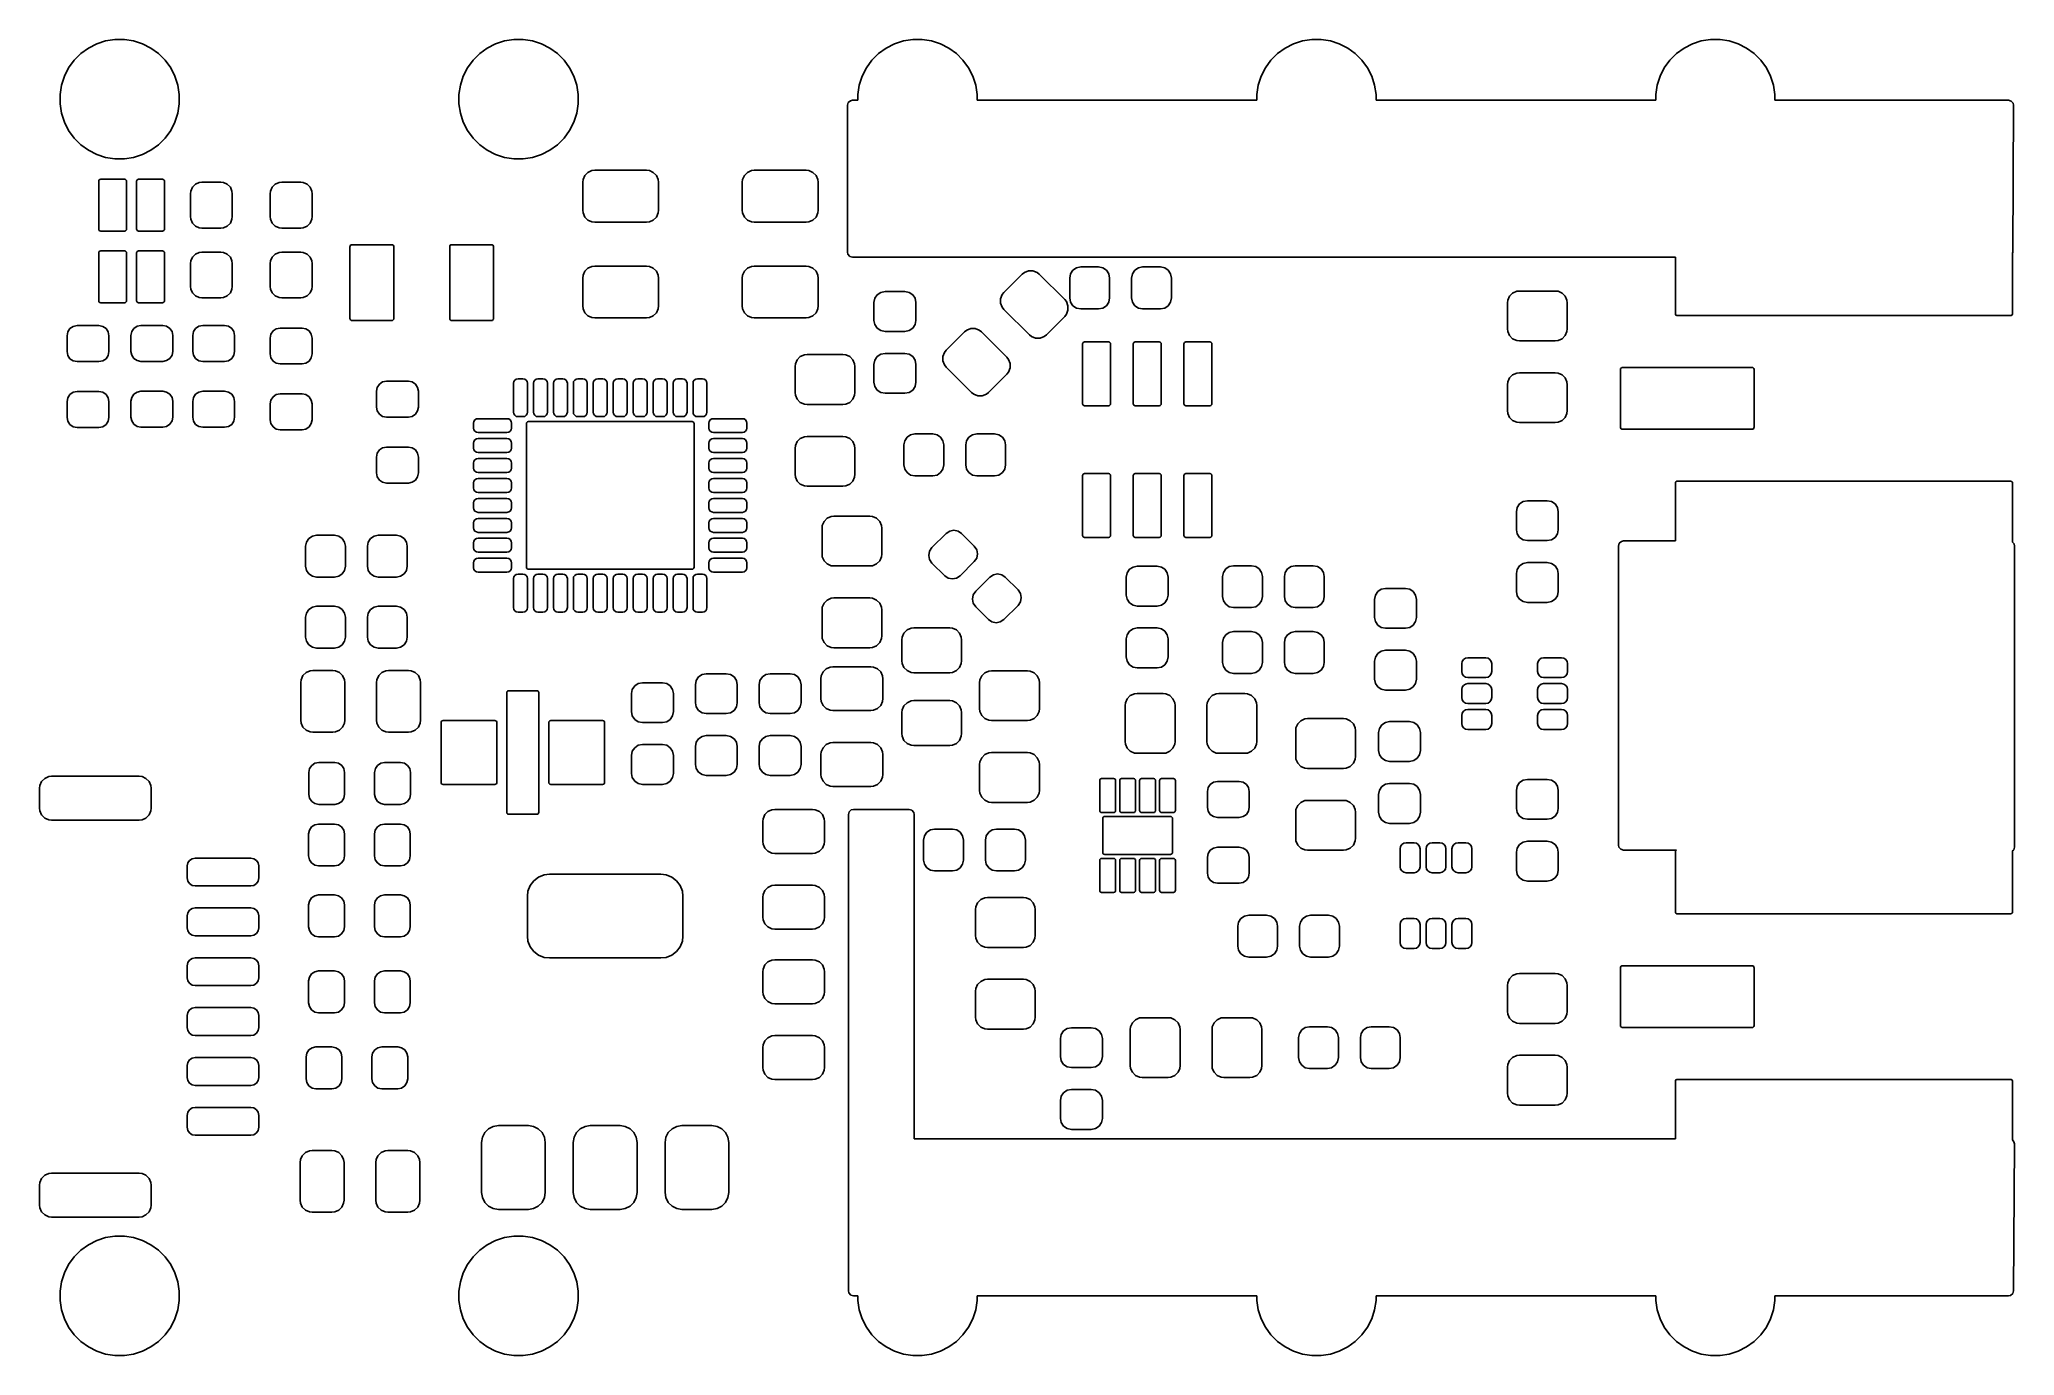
# Model space of a CAD drawing. Extents: x 4.96 to 6.91, y -4.19 to -2.89.
import ezdxf

# ---------------------------------------------------------------- set-up
doc = ezdxf.new("R2010")
doc.units = 0
doc.header["$MEASUREMENT"] = 0
doc.layers.add('BLACK', color=7, linetype='CONTINUOUS')

msp = doc.modelspace()

# ---------------------------------------------------------------- linework, layer by layer
at = {"layer": 'BLACK', "linetype": 'CONTINUOUS'}
for p, q in [((4.9988, -2.9047), (5.0063, -2.8993)), ((5.0063, -2.8993), (5.0145, -2.8951)), ((5.0145, -2.8951), (5.0233, -2.8922)), ((5.0233, -2.8922), (5.0325, -2.8908)), ((5.0325, -2.8908), (5.0418, -2.8908)), ((5.0418, -2.8908), (5.0509, -2.8922)), ((5.0509, -2.8922), (5.0597, -2.8951)), ((5.0597, -2.8951), (5.068, -2.8993)), ((5.068, -2.8993), (5.0755, -2.9047)), ((5.3925, -2.9047), (5.4, -2.8993)), ((5.4, -2.8993), (5.4082, -2.8951)), ((5.4082, -2.8951), (5.417, -2.8922)), ((5.417, -2.8922), (5.4262, -2.8908)), ((5.4262, -2.8908), (5.4355, -2.8908)), ((5.4355, -2.8908), (5.4446, -2.8922)), ((5.4446, -2.8922), (5.4534, -2.8951)), ((5.4534, -2.8951), (5.4617, -2.8993)), ((5.4617, -2.8993), (5.4692, -2.9047)), ((5.7862, -2.9047), (5.7937, -2.8993)), ((5.7937, -2.8993), (5.8019, -2.8951)), ((5.8019, -2.8951), (5.8107, -2.8922)), ((5.8107, -2.8922), (5.8199, -2.8908)), ((5.8199, -2.8908), (5.8292, -2.8908)), ((5.8292, -2.8908), (5.8383, -2.8922)), ((5.8383, -2.8922), (5.8471, -2.8951)), ((5.8471, -2.8951), (5.8554, -2.8993)), ((5.8554, -2.8993), (5.8629, -2.9047)), ((6.1799, -2.9047), (6.1874, -2.8993)), ((6.1874, -2.8993), (6.1956, -2.8951)), ((6.1956, -2.8951), (6.2044, -2.8922)), ((6.2044, -2.8922), (6.2136, -2.8908)), ((6.2136, -2.8908), (6.2229, -2.8908)), ((6.2229, -2.8908), (6.232, -2.8922)), ((6.232, -2.8922), (6.2408, -2.8951)), ((6.2408, -2.8951), (6.2491, -2.8993)), ((6.2491, -2.8993), (6.2566, -2.9047)), ((6.5736, -2.9047), (6.5811, -2.8993)), ((6.5811, -2.8993), (6.5893, -2.8951)), ((6.5893, -2.8951), (6.5981, -2.8922)), ((6.5981, -2.8922), (6.6073, -2.8908)), ((6.6073, -2.8908), (6.6166, -2.8908)), ((6.6166, -2.8908), (6.6257, -2.8922)), ((6.6257, -2.8922), (6.6345, -2.8951)), ((6.6345, -2.8951), (6.6428, -2.8993)), ((6.6428, -2.8993), (6.6503, -2.9047)), ((4.9826, -2.927), (4.9868, -2.9188)), ((4.9868, -2.9188), (4.9922, -2.9113)), ((4.9922, -2.9113), (4.9988, -2.9047)), ((5.0755, -2.9047), (5.082, -2.9113)), ((5.082, -2.9113), (5.0875, -2.9188)), ((5.0875, -2.9188), (5.0917, -2.927)), ((5.3763, -2.927), (5.3805, -2.9188)), ((5.3805, -2.9188), (5.3859, -2.9113)), ((5.3859, -2.9113), (5.3925, -2.9047)), ((5.4692, -2.9047), (5.4757, -2.9113)), ((5.4757, -2.9113), (5.4812, -2.9188)), ((5.4812, -2.9188), (5.4854, -2.927)), ((5.77, -2.927), (5.7742, -2.9188)), ((5.7742, -2.9188), (5.7796, -2.9113)), ((5.7796, -2.9113), (5.7862, -2.9047)), ((5.8629, -2.9047), (5.8694, -2.9113)), ((5.8694, -2.9113), (5.8749, -2.9188)), ((5.8749, -2.9188), (5.8791, -2.927)), ((6.1637, -2.927), (6.1679, -2.9188)), ((6.1679, -2.9188), (6.1733, -2.9113)), ((6.1733, -2.9113), (6.1799, -2.9047)), ((6.2566, -2.9047), (6.2631, -2.9113)), ((6.2631, -2.9113), (6.2686, -2.9188)), ((6.2686, -2.9188), (6.2728, -2.927)), ((6.5574, -2.927), (6.5616, -2.9188)), ((6.5616, -2.9188), (6.567, -2.9113)), ((6.567, -2.9113), (6.5736, -2.9047)), ((6.6503, -2.9047), (6.6568, -2.9113)), ((6.6568, -2.9113), (6.6623, -2.9188)), ((6.6623, -2.9188), (6.6665, -2.927)), ((4.9783, -2.945), (4.9797, -2.9359)), ((4.9797, -2.9359), (4.9826, -2.927)), ((5.0917, -2.927), (5.0945, -2.9359)), ((5.0945, -2.9359), (5.096, -2.945)), ((5.372, -2.945), (5.3734, -2.9359)), ((5.3734, -2.9359), (5.3763, -2.927)), ((5.4854, -2.927), (5.4883, -2.9359)), ((5.4883, -2.9359), (5.4897, -2.945)), ((5.7657, -2.945), (5.7671, -2.9359)), ((5.7671, -2.9359), (5.77, -2.927)), ((5.8791, -2.927), (5.882, -2.9359)), ((5.882, -2.9359), (5.8834, -2.945)), ((6.1594, -2.945), (6.1608, -2.9359)), ((6.1608, -2.9359), (6.1637, -2.927)), ((6.2728, -2.927), (6.2757, -2.9359)), ((6.2757, -2.9359), (6.2771, -2.945)), ((6.5531, -2.945), (6.5545, -2.9359)), ((6.5545, -2.9359), (6.5574, -2.927)), ((6.6665, -2.927), (6.6694, -2.9359)), ((6.6694, -2.9359), (6.6708, -2.945)), ((4.9783, -2.9543), (4.9783, -2.945)), ((4.9797, -2.9634), (4.9783, -2.9543)), ((5.096, -2.9543), (5.0945, -2.9634)), ((5.096, -2.945), (5.096, -2.9543)), ((5.372, -2.9543), (5.372, -2.945)), ((5.3734, -2.9634), (5.372, -2.9543)), ((5.4897, -2.9543), (5.4883, -2.9634)), ((5.4897, -2.945), (5.4897, -2.9543)), ((5.7554, -2.9557), (5.7562, -2.953)), ((5.7554, -3.1008), (5.7554, -2.9557)), ((5.7562, -2.953), (5.7583, -2.9512)), ((5.7583, -2.9512), (5.7604, -2.9507)), ((5.7604, -2.9507), (5.7657, -2.9507)), ((5.7657, -2.9507), (5.7657, -2.945)), ((5.8834, -2.945), (5.8834, -2.9507)), ((5.8834, -2.9507), (6.1594, -2.9507)), ((6.1594, -2.9507), (6.1594, -2.945)), ((6.2771, -2.945), (6.2771, -2.9507)), ((6.2771, -2.9507), (6.5531, -2.9507)), ((6.5531, -2.9507), (6.5531, -2.945)), ((6.6708, -2.945), (6.6708, -2.9507)), ((6.6708, -2.9507), (6.9013, -2.9507)), ((6.9013, -2.9507), (6.904, -2.9515)), ((6.904, -2.9515), (6.9058, -2.9536)), ((6.9063, -2.9557), (6.9054, -3.1008)), ((6.9058, -2.9536), (6.9063, -2.9557)), ((4.9826, -2.9722), (4.9797, -2.9634)), ((4.9868, -2.9805), (4.9826, -2.9722)), ((4.9922, -2.988), (4.9868, -2.9805)), ((5.0875, -2.9805), (5.082, -2.988)), ((5.0917, -2.9722), (5.0875, -2.9805)), ((5.0945, -2.9634), (5.0917, -2.9722)), ((5.3763, -2.9722), (5.3734, -2.9634)), ((5.3805, -2.9805), (5.3763, -2.9722)), ((5.3859, -2.988), (5.3805, -2.9805)), ((5.4812, -2.9805), (5.4757, -2.988)), ((5.4854, -2.9722), (5.4812, -2.9805)), ((5.4883, -2.9634), (5.4854, -2.9722)), ((4.9988, -2.9946), (4.9922, -2.988)), ((5.0063, -3), (4.9988, -2.9946)), ((5.0145, -3.0042), (5.0063, -3)), ((5.068, -3), (5.0597, -3.0042)), ((5.0755, -2.9946), (5.068, -3)), ((5.082, -2.988), (5.0755, -2.9946)), ((5.3925, -2.9946), (5.3859, -2.988)), ((5.4, -3), (5.3925, -2.9946)), ((5.4082, -3.0042), (5.4, -3)), ((5.4617, -3), (5.4534, -3.0042)), ((5.4692, -2.9946), (5.4617, -3)), ((5.4757, -2.988), (5.4692, -2.9946)), ((5.0233, -3.0071), (5.0145, -3.0042)), ((5.0325, -3.0085), (5.0233, -3.0071)), ((5.0418, -3.0085), (5.0325, -3.0085)), ((5.0509, -3.0071), (5.0418, -3.0085)), ((5.0597, -3.0042), (5.0509, -3.0071)), ((5.417, -3.0071), (5.4082, -3.0042)), ((5.4262, -3.0085), (5.417, -3.0071)), ((5.4355, -3.0085), (5.4262, -3.0085)), ((5.4446, -3.0071), (5.4355, -3.0085)), ((5.4534, -3.0042), (5.4446, -3.0071)), ((5.4993, -3.022), (5.5033, -3.0202)), ((5.5033, -3.0202), (5.506, -3.0199)), ((5.506, -3.0199), (5.5571, -3.0199)), ((5.5571, -3.0199), (5.5599, -3.0202)), ((5.5599, -3.0202), (5.5638, -3.022)), ((5.6568, -3.022), (5.6607, -3.0202)), ((5.6607, -3.0202), (5.6634, -3.0199)), ((5.6634, -3.0199), (5.7146, -3.0199)), ((5.7146, -3.0199), (5.7173, -3.0202)), ((5.7173, -3.0202), (5.7213, -3.022)), ((5.0165, -3.0306), (5.0166, -3.0298)), ((5.0165, -3.0778), (5.0165, -3.0306)), ((5.0166, -3.0298), (5.017, -3.0292)), ((5.017, -3.0292), (5.0177, -3.0288)), ((5.0177, -3.0288), (5.0184, -3.0286)), ((5.0184, -3.0286), (5.042, -3.0286)), ((5.042, -3.0286), (5.0428, -3.0288)), ((5.0428, -3.0288), (5.0434, -3.0292)), ((5.0434, -3.0292), (5.0439, -3.0298)), ((5.0439, -3.0298), (5.044, -3.0306)), ((5.044, -3.0306), (5.044, -3.0778)), ((5.0539, -3.0306), (5.054, -3.0298)), ((5.0539, -3.0778), (5.0539, -3.0306)), ((5.054, -3.0298), (5.0544, -3.0292)), ((5.0544, -3.0292), (5.0551, -3.0288)), ((5.0551, -3.0288), (5.0558, -3.0286)), ((5.0558, -3.0286), (5.0794, -3.0286)), ((5.0794, -3.0286), (5.0802, -3.0288)), ((5.0802, -3.0288), (5.0808, -3.0292)), ((5.0808, -3.0292), (5.0813, -3.0298)), ((5.0813, -3.0298), (5.0814, -3.0306)), ((5.0814, -3.0306), (5.0814, -3.0778)), ((5.107, -3.043), (5.1073, -3.0404)), ((5.1073, -3.0404), (5.109, -3.0366)), ((5.109, -3.0366), (5.1119, -3.0336)), ((5.1119, -3.0336), (5.1157, -3.032)), ((5.1157, -3.032), (5.1183, -3.0317)), ((5.1183, -3.0317), (5.137, -3.0317)), ((5.137, -3.0317), (5.1396, -3.032)), ((5.1396, -3.032), (5.1434, -3.0336)), ((5.1434, -3.0336), (5.1464, -3.0366)), ((5.1464, -3.0366), (5.148, -3.0404)), ((5.148, -3.0404), (5.1483, -3.043)), ((5.1857, -3.043), (5.186, -3.0404)), ((5.186, -3.0404), (5.1877, -3.0366)), ((5.1877, -3.0366), (5.1907, -3.0336)), ((5.1907, -3.0336), (5.1945, -3.032)), ((5.1945, -3.032), (5.1971, -3.0317)), ((5.1971, -3.0317), (5.2158, -3.0317)), ((5.2158, -3.0317), (5.2184, -3.032)), ((5.2184, -3.032), (5.2222, -3.0336)), ((5.2222, -3.0336), (5.2251, -3.0366)), ((5.2251, -3.0366), (5.2268, -3.0404)), ((5.2268, -3.0404), (5.2271, -3.043)), ((5.4942, -3.0317), (5.4945, -3.029)), ((5.4942, -3.0593), (5.4942, -3.0317)), ((5.4945, -3.029), (5.4962, -3.025)), ((5.4962, -3.025), (5.4993, -3.022)), ((5.5638, -3.022), (5.5669, -3.025)), ((5.5669, -3.025), (5.5686, -3.029)), ((5.5686, -3.029), (5.569, -3.0317)), ((5.569, -3.0317), (5.569, -3.0593)), ((5.6516, -3.0317), (5.652, -3.029)), ((5.6516, -3.0593), (5.6516, -3.0317)), ((5.652, -3.029), (5.6537, -3.025)), ((5.6537, -3.025), (5.6568, -3.022)), ((5.7213, -3.022), (5.7244, -3.025)), ((5.7244, -3.025), (5.7261, -3.029)), ((5.7261, -3.029), (5.7264, -3.0317)), ((5.7264, -3.0317), (5.7264, -3.0593)), ((5.107, -3.0656), (5.107, -3.043)), ((5.1483, -3.043), (5.1483, -3.0656)), ((5.1857, -3.0656), (5.1857, -3.043)), ((5.2271, -3.043), (5.2271, -3.0656)), ((5.4945, -3.062), (5.4942, -3.0593)), ((5.569, -3.0593), (5.5686, -3.062)), ((5.652, -3.062), (5.6516, -3.0593)), ((5.7264, -3.0593), (5.7261, -3.062)), ((5.0166, -3.0786), (5.0165, -3.0778)), ((5.017, -3.0792), (5.0166, -3.0786)), ((5.0177, -3.0796), (5.017, -3.0792)), ((5.0184, -3.0798), (5.0177, -3.0796)), ((5.0428, -3.0796), (5.042, -3.0798)), ((5.0434, -3.0792), (5.0428, -3.0796)), ((5.0439, -3.0786), (5.0434, -3.0792)), ((5.044, -3.0778), (5.0439, -3.0786)), ((5.054, -3.0786), (5.0539, -3.0778)), ((5.0544, -3.0792), (5.054, -3.0786)), ((5.0551, -3.0796), (5.0544, -3.0792)), ((5.0558, -3.0798), (5.0551, -3.0796)), ((5.0802, -3.0796), (5.0794, -3.0798)), ((5.0808, -3.0792), (5.0802, -3.0796)), ((5.0813, -3.0786), (5.0808, -3.0792)), ((5.0814, -3.0778), (5.0813, -3.0786)), ((5.1073, -3.0682), (5.107, -3.0656)), ((5.109, -3.072), (5.1073, -3.0682)), ((5.1119, -3.075), (5.109, -3.072)), ((5.1157, -3.0766), (5.1119, -3.075)), ((5.1183, -3.0769), (5.1157, -3.0766)), ((5.137, -3.0769), (5.1183, -3.0769)), ((5.1396, -3.0766), (5.137, -3.0769)), ((5.1434, -3.075), (5.1396, -3.0766)), ((5.1464, -3.072), (5.1434, -3.075)), ((5.148, -3.0682), (5.1464, -3.072)), ((5.1483, -3.0656), (5.148, -3.0682)), ((5.186, -3.0682), (5.1857, -3.0656)), ((5.1877, -3.072), (5.186, -3.0682)), ((5.1907, -3.075), (5.1877, -3.072)), ((5.1945, -3.0766), (5.1907, -3.075)), ((5.1971, -3.0769), (5.1945, -3.0766)), ((5.2158, -3.0769), (5.1971, -3.0769)), ((5.2184, -3.0766), (5.2158, -3.0769)), ((5.2222, -3.075), (5.2184, -3.0766)), ((5.2251, -3.072), (5.2222, -3.075)), ((5.2268, -3.0682), (5.2251, -3.072)), ((5.2271, -3.0656), (5.2268, -3.0682)), ((5.4962, -3.066), (5.4945, -3.062)), ((5.4993, -3.069), (5.4962, -3.066)), ((5.5033, -3.0708), (5.4993, -3.069)), ((5.506, -3.0711), (5.5033, -3.0708)), ((5.5571, -3.0711), (5.506, -3.0711)), ((5.5599, -3.0708), (5.5571, -3.0711)), ((5.5638, -3.069), (5.5599, -3.0708)), ((5.5669, -3.066), (5.5638, -3.069)), ((5.5686, -3.062), (5.5669, -3.066)), ((5.6537, -3.066), (5.652, -3.062)), ((5.6568, -3.069), (5.6537, -3.066)), ((5.6607, -3.0708), (5.6568, -3.069)), ((5.6634, -3.0711), (5.6607, -3.0708)), ((5.7146, -3.0711), (5.6634, -3.0711)), ((5.7173, -3.0708), (5.7146, -3.0711)), ((5.7213, -3.069), (5.7173, -3.0708)), ((5.7244, -3.066), (5.7213, -3.069)), ((5.7261, -3.062), (5.7244, -3.066)), ((5.042, -3.0798), (5.0184, -3.0798)), ((5.0794, -3.0798), (5.0558, -3.0798)), ((5.2644, -3.0953), (5.2646, -3.0946)), ((5.2644, -3.1662), (5.2644, -3.0953)), ((5.2646, -3.0946), (5.265, -3.0939)), ((5.265, -3.0939), (5.2656, -3.0935)), ((5.2656, -3.0935), (5.2664, -3.0933)), ((5.2664, -3.0933), (5.3058, -3.0933)), ((5.3058, -3.0933), (5.3065, -3.0935)), ((5.3065, -3.0935), (5.3072, -3.0939)), ((5.3072, -3.0939), (5.3076, -3.0946)), ((5.3076, -3.0946), (5.3077, -3.0953)), ((5.3077, -3.0953), (5.3077, -3.1662)), ((5.3629, -3.0953), (5.363, -3.0946)), ((5.3629, -3.1662), (5.3629, -3.0953)), ((5.363, -3.0946), (5.3634, -3.0939)), ((5.3634, -3.0939), (5.3641, -3.0935)), ((5.3641, -3.0935), (5.3648, -3.0933)), ((5.3648, -3.0933), (5.4042, -3.0933)), ((5.4042, -3.0933), (5.405, -3.0935)), ((5.405, -3.0935), (5.4056, -3.0939)), ((5.4056, -3.0939), (5.406, -3.0946)), ((5.406, -3.0946), (5.4062, -3.0953)), ((5.4062, -3.0953), (5.4062, -3.1662)), ((5.0165, -3.1014), (5.0166, -3.1007)), ((5.0165, -3.1487), (5.0165, -3.1014)), ((5.0166, -3.1007), (5.017, -3.1001)), ((5.017, -3.1001), (5.0177, -3.0996)), ((5.0177, -3.0996), (5.0184, -3.0995)), ((5.0184, -3.0995), (5.042, -3.0995)), ((5.042, -3.0995), (5.0428, -3.0996)), ((5.0428, -3.0996), (5.0434, -3.1001)), ((5.0434, -3.1001), (5.0439, -3.1007)), ((5.0439, -3.1007), (5.044, -3.1014)), ((5.044, -3.1014), (5.044, -3.1487)), ((5.0539, -3.1014), (5.054, -3.1007)), ((5.0539, -3.1487), (5.0539, -3.1014)), ((5.054, -3.1007), (5.0544, -3.1001)), ((5.0544, -3.1001), (5.0551, -3.0996)), ((5.0551, -3.0996), (5.0558, -3.0995)), ((5.0558, -3.0995), (5.0794, -3.0995)), ((5.0794, -3.0995), (5.0802, -3.0996)), ((5.0802, -3.0996), (5.0808, -3.1001)), ((5.0808, -3.1001), (5.0813, -3.1007)), ((5.0813, -3.1007), (5.0814, -3.1014)), ((5.0814, -3.1014), (5.0814, -3.1487)), ((5.107, -3.1119), (5.1073, -3.1093)), ((5.107, -3.1345), (5.107, -3.1119)), ((5.1073, -3.1093), (5.109, -3.1055)), ((5.109, -3.1055), (5.1119, -3.1025)), ((5.1119, -3.1025), (5.1157, -3.1009)), ((5.1157, -3.1009), (5.1183, -3.1006)), ((5.1183, -3.1006), (5.137, -3.1006)), ((5.137, -3.1006), (5.1396, -3.1009)), ((5.1396, -3.1009), (5.1434, -3.1025)), ((5.1434, -3.1025), (5.1464, -3.1055)), ((5.1464, -3.1055), (5.148, -3.1093)), ((5.148, -3.1093), (5.1483, -3.1119)), ((5.1483, -3.1119), (5.1483, -3.1345)), ((5.1857, -3.1119), (5.186, -3.1093)), ((5.1857, -3.1345), (5.1857, -3.1119)), ((5.186, -3.1093), (5.1877, -3.1055)), ((5.1877, -3.1055), (5.1907, -3.1025)), ((5.1907, -3.1025), (5.1945, -3.1009)), ((5.1945, -3.1009), (5.1971, -3.1006)), ((5.1971, -3.1006), (5.2158, -3.1006)), ((5.2158, -3.1006), (5.2184, -3.1009)), ((5.2184, -3.1009), (5.2222, -3.1025)), ((5.2222, -3.1025), (5.2251, -3.1055)), ((5.2251, -3.1055), (5.2268, -3.1093)), ((5.2268, -3.1093), (5.2271, -3.1119)), ((5.2271, -3.1119), (5.2271, -3.1345)), ((5.4962, -3.1195), (5.4993, -3.1165)), ((5.4993, -3.1165), (5.5033, -3.1147)), ((5.5033, -3.1147), (5.506, -3.1144)), ((5.506, -3.1144), (5.5571, -3.1144)), ((5.5571, -3.1144), (5.5599, -3.1147)), ((5.5599, -3.1147), (5.5638, -3.1165)), ((5.5638, -3.1165), (5.5669, -3.1195)), ((5.6537, -3.1195), (5.6568, -3.1165)), ((5.6568, -3.1165), (5.6607, -3.1147)), ((5.6607, -3.1147), (5.6634, -3.1144)), ((5.6634, -3.1144), (5.7146, -3.1144)), ((5.7146, -3.1144), (5.7173, -3.1147)), ((5.7173, -3.1147), (5.7213, -3.1165)), ((5.7213, -3.1165), (5.7244, -3.1195)), ((5.7558, -3.1028), (5.7554, -3.1008)), ((5.7577, -3.105), (5.7558, -3.1028)), ((5.7604, -3.1057), (5.7577, -3.105)), ((6.5726, -3.1057), (5.7604, -3.1057)), ((5.9756, -3.122), (5.978, -3.1185)), ((5.978, -3.1185), (5.9815, -3.1162)), ((5.9815, -3.1162), (5.9856, -3.1153)), ((5.9856, -3.1153), (6.0033, -3.1153)), ((6.0033, -3.1153), (6.0075, -3.1162)), ((6.0075, -3.1162), (6.011, -3.1185)), ((6.011, -3.1185), (6.0133, -3.122)), ((6.0367, -3.122), (6.039, -3.1185)), ((6.039, -3.1185), (6.0425, -3.1162)), ((6.0425, -3.1162), (6.0467, -3.1153)), ((6.0467, -3.1153), (6.0644, -3.1153)), ((6.0644, -3.1153), (6.0685, -3.1162)), ((6.0685, -3.1162), (6.072, -3.1185)), ((6.072, -3.1185), (6.0744, -3.122)), ((6.5726, -3.1613), (6.5726, -3.1057)), ((6.9054, -3.1008), (6.9051, -3.1017)), ((6.9051, -3.1017), (6.9052, -3.1022)), ((6.9052, -3.1022), (6.9052, -3.1613)), ((5.1073, -3.1371), (5.107, -3.1345)), ((5.109, -3.1409), (5.1073, -3.1371)), ((5.148, -3.1371), (5.1464, -3.1409)), ((5.1483, -3.1345), (5.148, -3.1371)), ((5.186, -3.1371), (5.1857, -3.1345)), ((5.1877, -3.1409), (5.186, -3.1371)), ((5.2268, -3.1371), (5.2251, -3.1409)), ((5.2271, -3.1345), (5.2268, -3.1371)), ((5.4942, -3.1262), (5.4945, -3.1235)), ((5.4942, -3.1538), (5.4942, -3.1262)), ((5.4945, -3.1235), (5.4962, -3.1195)), ((5.5669, -3.1195), (5.5686, -3.1235)), ((5.5686, -3.1235), (5.569, -3.1262)), ((5.569, -3.1262), (5.569, -3.1538)), ((5.6516, -3.1262), (5.652, -3.1235)), ((5.6516, -3.1538), (5.6516, -3.1262)), ((5.652, -3.1235), (5.6537, -3.1195)), ((5.7244, -3.1195), (5.7261, -3.1235)), ((5.7261, -3.1235), (5.7264, -3.1262)), ((5.7264, -3.1262), (5.7264, -3.1538)), ((5.9099, -3.1404), (5.928, -3.1223)), ((5.928, -3.1223), (5.9301, -3.1206)), ((5.9301, -3.1206), (5.9342, -3.119)), ((5.9342, -3.119), (5.9385, -3.119)), ((5.9385, -3.119), (5.9426, -3.1206)), ((5.9426, -3.1206), (5.9447, -3.1223)), ((5.9447, -3.1223), (5.9698, -3.1473)), ((5.9748, -3.1262), (5.9756, -3.122)), ((5.9748, -3.1458), (5.9748, -3.1262)), ((6.0133, -3.122), (6.0142, -3.1262)), ((6.0142, -3.1262), (6.0142, -3.1458)), ((6.0358, -3.1262), (6.0367, -3.122)), ((6.0358, -3.1458), (6.0358, -3.1262)), ((6.0744, -3.122), (6.0752, -3.1262)), ((6.0752, -3.1262), (6.0752, -3.1458)), ((5.0166, -3.1494), (5.0165, -3.1487)), ((5.017, -3.1501), (5.0166, -3.1494)), ((5.0177, -3.1505), (5.017, -3.1501)), ((5.0184, -3.1507), (5.0177, -3.1505)), ((5.042, -3.1507), (5.0184, -3.1507)), ((5.0428, -3.1505), (5.042, -3.1507)), ((5.0434, -3.1501), (5.0428, -3.1505)), ((5.0439, -3.1494), (5.0434, -3.1501)), ((5.044, -3.1487), (5.0439, -3.1494)), ((5.054, -3.1494), (5.0539, -3.1487)), ((5.0544, -3.1501), (5.054, -3.1494)), ((5.0551, -3.1505), (5.0544, -3.1501)), ((5.0558, -3.1507), (5.0551, -3.1505)), ((5.0794, -3.1507), (5.0558, -3.1507)), ((5.0802, -3.1505), (5.0794, -3.1507)), ((5.0808, -3.1501), (5.0802, -3.1505)), ((5.0813, -3.1494), (5.0808, -3.1501)), ((5.0814, -3.1487), (5.0813, -3.1494)), ((5.1119, -3.1439), (5.109, -3.1409)), ((5.1157, -3.1455), (5.1119, -3.1439)), ((5.1183, -3.1458), (5.1157, -3.1455)), ((5.137, -3.1458), (5.1183, -3.1458)), ((5.1396, -3.1455), (5.137, -3.1458)), ((5.1434, -3.1439), (5.1396, -3.1455)), ((5.1464, -3.1409), (5.1434, -3.1439)), ((5.1907, -3.1439), (5.1877, -3.1409)), ((5.1945, -3.1455), (5.1907, -3.1439)), ((5.1971, -3.1458), (5.1945, -3.1455)), ((5.2158, -3.1458), (5.1971, -3.1458)), ((5.2184, -3.1455), (5.2158, -3.1458)), ((5.2222, -3.1439), (5.2184, -3.1455)), ((5.2251, -3.1409), (5.2222, -3.1439)), ((5.4945, -3.1565), (5.4942, -3.1538)), ((5.4962, -3.1604), (5.4945, -3.1565)), ((5.5686, -3.1565), (5.5669, -3.1604)), ((5.569, -3.1538), (5.5686, -3.1565)), ((5.652, -3.1565), (5.6516, -3.1538)), ((5.6537, -3.1604), (5.652, -3.1565)), ((5.7261, -3.1565), (5.7244, -3.1604)), ((5.7264, -3.1538), (5.7261, -3.1565)), ((5.7816, -3.1504), (5.7825, -3.1462)), ((5.7816, -3.1681), (5.7816, -3.1504)), ((5.7825, -3.1462), (5.7848, -3.1427)), ((5.7848, -3.1427), (5.7883, -3.1404)), ((5.7883, -3.1404), (5.7925, -3.1396)), ((5.7925, -3.1396), (5.8121, -3.1396)), ((5.8121, -3.1396), (5.8163, -3.1404)), ((5.8163, -3.1404), (5.8198, -3.1427)), ((5.8198, -3.1427), (5.8221, -3.1462)), ((5.8221, -3.1462), (5.823, -3.1504)), ((5.823, -3.1504), (5.823, -3.1681)), ((5.9066, -3.1466), (5.9082, -3.1425)), ((5.9066, -3.1509), (5.9066, -3.1466)), ((5.9082, -3.155), (5.9066, -3.1509)), ((5.9082, -3.1425), (5.9099, -3.1404)), ((5.9099, -3.1571), (5.9082, -3.155)), ((5.935, -3.1821), (5.9099, -3.1571)), ((5.9698, -3.1473), (5.9715, -3.1495)), ((5.9715, -3.1495), (5.973, -3.1535)), ((5.973, -3.1535), (5.973, -3.1579)), ((5.9756, -3.15), (5.9748, -3.1458)), ((5.978, -3.1535), (5.9756, -3.15)), ((5.9815, -3.1558), (5.978, -3.1535)), ((5.9856, -3.1567), (5.9815, -3.1558)), ((6.0033, -3.1567), (5.9856, -3.1567)), ((6.0075, -3.1558), (6.0033, -3.1567)), ((6.011, -3.1535), (6.0075, -3.1558)), ((6.0133, -3.15), (6.011, -3.1535)), ((6.0142, -3.1458), (6.0133, -3.15)), ((6.0367, -3.15), (6.0358, -3.1458)), ((6.039, -3.1535), (6.0367, -3.15)), ((6.0425, -3.1558), (6.039, -3.1535)), ((6.0467, -3.1567), (6.0425, -3.1558)), ((6.0644, -3.1567), (6.0467, -3.1567)), ((6.0685, -3.1558), (6.0644, -3.1567)), ((6.072, -3.1535), (6.0685, -3.1558)), ((6.0744, -3.15), (6.072, -3.1535)), ((6.0752, -3.1458), (6.0744, -3.15)), ((6.4068, -3.1508), (6.4071, -3.1481)), ((6.4068, -3.1764), (6.4068, -3.1508)), ((6.4071, -3.1481), (6.4088, -3.1441)), ((6.4088, -3.1441), (6.4119, -3.141)), ((6.4119, -3.141), (6.4159, -3.1393)), ((6.4159, -3.1393), (6.4186, -3.139)), ((6.4186, -3.139), (6.454, -3.139)), ((6.454, -3.139), (6.4567, -3.1393)), ((6.4567, -3.1393), (6.4607, -3.141)), ((6.4607, -3.141), (6.4638, -3.1441)), ((6.4638, -3.1441), (6.4655, -3.1481)), ((6.4655, -3.1481), (6.4658, -3.1508)), ((6.4658, -3.1508), (6.4658, -3.1764)), ((4.986, -3.1793), (4.9881, -3.1761)), ((4.9881, -3.1761), (4.9913, -3.174)), ((4.9913, -3.174), (4.9951, -3.1732)), ((4.9951, -3.1732), (5.0167, -3.1732)), ((5.0167, -3.1732), (5.0205, -3.174)), ((5.0205, -3.174), (5.0237, -3.1761)), ((5.0237, -3.1761), (5.0258, -3.1793)), ((5.049, -3.1791), (5.0511, -3.1759)), ((5.0511, -3.1759), (5.0543, -3.1738)), ((5.0543, -3.1738), (5.0581, -3.173)), ((5.0581, -3.173), (5.0797, -3.173)), ((5.0797, -3.173), (5.0835, -3.1738)), ((5.0835, -3.1738), (5.0867, -3.1759)), ((5.0867, -3.1759), (5.0888, -3.1791)), ((5.11, -3.1791), (5.1121, -3.176)), ((5.1121, -3.176), (5.1153, -3.1738)), ((5.1153, -3.1738), (5.1191, -3.1731)), ((5.1191, -3.1731), (5.1407, -3.1731)), ((5.1407, -3.1731), (5.1445, -3.1738)), ((5.1445, -3.1738), (5.1477, -3.176)), ((5.1477, -3.176), (5.1498, -3.1791)), ((5.1885, -3.1784), (5.1917, -3.1763)), ((5.1917, -3.1763), (5.1955, -3.1756)), ((5.1955, -3.1756), (5.2171, -3.1756)), ((5.2171, -3.1756), (5.2209, -3.1763)), ((5.2209, -3.1763), (5.2241, -3.1784)), ((5.2646, -3.1669), (5.2644, -3.1662)), ((5.265, -3.1676), (5.2646, -3.1669)), ((5.2656, -3.168), (5.265, -3.1676)), ((5.2664, -3.1681), (5.2656, -3.168)), ((5.3058, -3.1681), (5.2664, -3.1681)), ((5.3065, -3.168), (5.3058, -3.1681)), ((5.3072, -3.1676), (5.3065, -3.168)), ((5.3076, -3.1669), (5.3072, -3.1676)), ((5.3077, -3.1662), (5.3076, -3.1669)), ((5.363, -3.1669), (5.3629, -3.1662)), ((5.3634, -3.1676), (5.363, -3.1669)), ((5.3641, -3.168), (5.3634, -3.1676)), ((5.3648, -3.1681), (5.3641, -3.168)), ((5.4042, -3.1681), (5.3648, -3.1681)), ((5.405, -3.168), (5.4042, -3.1681)), ((5.4056, -3.1676), (5.405, -3.168)), ((5.406, -3.1669), (5.4056, -3.1676)), ((5.4062, -3.1662), (5.406, -3.1669)), ((5.4993, -3.1635), (5.4962, -3.1604)), ((5.5033, -3.1653), (5.4993, -3.1635)), ((5.506, -3.1656), (5.5033, -3.1653)), ((5.5571, -3.1656), (5.506, -3.1656)), ((5.5599, -3.1653), (5.5571, -3.1656)), ((5.5638, -3.1635), (5.5599, -3.1653)), ((5.5669, -3.1604), (5.5638, -3.1635)), ((5.6568, -3.1635), (5.6537, -3.1604)), ((5.6607, -3.1653), (5.6568, -3.1635)), ((5.6634, -3.1656), (5.6607, -3.1653)), ((5.7146, -3.1656), (5.6634, -3.1656)), ((5.7173, -3.1653), (5.7146, -3.1656)), ((5.7213, -3.1635), (5.7173, -3.1653)), ((5.7244, -3.1604), (5.7213, -3.1635)), ((5.7825, -3.1722), (5.7816, -3.1681)), ((5.7848, -3.1758), (5.7825, -3.1722)), ((5.7883, -3.1781), (5.7848, -3.1758)), ((5.8198, -3.1758), (5.8163, -3.1781)), ((5.8221, -3.1722), (5.8198, -3.1758)), ((5.823, -3.1681), (5.8221, -3.1722)), ((5.8731, -3.1777), (5.8771, -3.1761)), ((5.8771, -3.1761), (5.8815, -3.1761)), ((5.8815, -3.1761), (5.8855, -3.1777)), ((5.9698, -3.164), (5.9517, -3.1821)), ((5.9715, -3.1619), (5.9698, -3.164)), ((5.973, -3.1579), (5.9715, -3.1619)), ((6.4071, -3.1791), (6.4068, -3.1764)), ((6.4658, -3.1764), (6.4655, -3.1791)), ((6.5727, -3.162), (6.5726, -3.1613)), ((6.5731, -3.1627), (6.5727, -3.162)), ((6.5738, -3.1631), (6.5731, -3.1627)), ((6.5745, -3.1632), (6.5738, -3.1631)), ((6.9033, -3.1632), (6.5745, -3.1632)), ((6.904, -3.1631), (6.9033, -3.1632)), ((6.9047, -3.1627), (6.904, -3.1631)), ((6.9051, -3.162), (6.9047, -3.1627)), ((6.9052, -3.1613), (6.9051, -3.162)), ((4.9852, -3.1831), (4.986, -3.1793)), ((4.9852, -3.1988), (4.9852, -3.1831)), ((5.0258, -3.1793), (5.0266, -3.1831)), ((5.0266, -3.1831), (5.0266, -3.1988)), ((5.0482, -3.1829), (5.049, -3.1791)), ((5.0482, -3.1986), (5.0482, -3.1829)), ((5.0888, -3.1791), (5.0896, -3.1829)), ((5.0896, -3.1829), (5.0896, -3.1986)), ((5.1093, -3.1829), (5.11, -3.1791)), ((5.1093, -3.1987), (5.1093, -3.1829)), ((5.1498, -3.1791), (5.1506, -3.1829)), ((5.1506, -3.1829), (5.1506, -3.1987)), ((5.1856, -3.1854), (5.1864, -3.1816)), ((5.1856, -3.2011), (5.1856, -3.1854)), ((5.1864, -3.1816), (5.1885, -3.1784)), ((5.2241, -3.1784), (5.2262, -3.1816)), ((5.2262, -3.1816), (5.227, -3.1854)), ((5.227, -3.1854), (5.227, -3.2011)), ((5.7925, -3.1789), (5.7883, -3.1781)), ((5.8121, -3.1789), (5.7925, -3.1789)), ((5.8163, -3.1781), (5.8121, -3.1789)), ((5.8528, -3.1975), (5.8709, -3.1794)), ((5.8709, -3.1794), (5.8731, -3.1777)), ((5.8855, -3.1777), (5.8876, -3.1794)), ((5.8876, -3.1794), (5.9127, -3.2044)), ((5.9371, -3.1838), (5.935, -3.1821)), ((5.9411, -3.1854), (5.9371, -3.1838)), ((5.9455, -3.1854), (5.9411, -3.1854)), ((5.9495, -3.1838), (5.9455, -3.1854)), ((5.9517, -3.1821), (5.9495, -3.1838)), ((5.9875, -3.1912), (5.9877, -3.1905)), ((5.9875, -3.2503), (5.9875, -3.1912)), ((5.9877, -3.1905), (5.9881, -3.1898)), ((5.9881, -3.1898), (5.9887, -3.1894)), ((5.9887, -3.1894), (5.9895, -3.1893)), ((5.9895, -3.1893), (6.0131, -3.1893)), ((6.0131, -3.1893), (6.0139, -3.1894)), ((6.0139, -3.1894), (6.0145, -3.1898)), ((6.0145, -3.1898), (6.0149, -3.1905)), ((6.0149, -3.1905), (6.0151, -3.1912)), ((6.0151, -3.1912), (6.0151, -3.2503)), ((6.0375, -3.1912), (6.0377, -3.1905)), ((6.0375, -3.2503), (6.0375, -3.1912)), ((6.0377, -3.1905), (6.0381, -3.1898)), ((6.0381, -3.1898), (6.0387, -3.1894)), ((6.0387, -3.1894), (6.0395, -3.1893)), ((6.0395, -3.1893), (6.0631, -3.1893)), ((6.0631, -3.1893), (6.0639, -3.1894)), ((6.0639, -3.1894), (6.0645, -3.1898)), ((6.0645, -3.1898), (6.0649, -3.1905)), ((6.0649, -3.1905), (6.0651, -3.1912)), ((6.0651, -3.1912), (6.0651, -3.2503)), ((6.0875, -3.1912), (6.0877, -3.1905)), ((6.0875, -3.2503), (6.0875, -3.1912)), ((6.0877, -3.1905), (6.0881, -3.1898)), ((6.0881, -3.1898), (6.0887, -3.1894)), ((6.0887, -3.1894), (6.0895, -3.1893)), ((6.0895, -3.1893), (6.1131, -3.1893)), ((6.1131, -3.1893), (6.1139, -3.1894)), ((6.1139, -3.1894), (6.1145, -3.1898)), ((6.1145, -3.1898), (6.1149, -3.1905)), ((6.1149, -3.1905), (6.1151, -3.1912)), ((6.1151, -3.1912), (6.1151, -3.2503)), ((6.4088, -3.183), (6.4071, -3.1791)), ((6.4119, -3.1861), (6.4088, -3.183)), ((6.4159, -3.1879), (6.4119, -3.1861)), ((6.4186, -3.1882), (6.4159, -3.1879)), ((6.454, -3.1882), (6.4186, -3.1882)), ((6.4567, -3.1879), (6.454, -3.1882)), ((6.4607, -3.1861), (6.4567, -3.1879)), ((6.4638, -3.183), (6.4607, -3.1861)), ((6.4655, -3.1791), (6.4638, -3.183)), ((4.986, -3.2026), (4.9852, -3.1988)), ((4.9881, -3.2058), (4.986, -3.2026)), ((4.9913, -3.2079), (4.9881, -3.2058)), ((4.9951, -3.2087), (4.9913, -3.2079)), ((5.0167, -3.2087), (4.9951, -3.2087)), ((5.0205, -3.2079), (5.0167, -3.2087)), ((5.0237, -3.2058), (5.0205, -3.2079)), ((5.0258, -3.2026), (5.0237, -3.2058)), ((5.0266, -3.1988), (5.0258, -3.2026)), ((5.049, -3.2024), (5.0482, -3.1986)), ((5.0511, -3.2056), (5.049, -3.2024)), ((5.0543, -3.2077), (5.0511, -3.2056)), ((5.0581, -3.2085), (5.0543, -3.2077)), ((5.0797, -3.2085), (5.0581, -3.2085)), ((5.0835, -3.2077), (5.0797, -3.2085)), ((5.0867, -3.2056), (5.0835, -3.2077)), ((5.0888, -3.2024), (5.0867, -3.2056)), ((5.0896, -3.1986), (5.0888, -3.2024)), ((5.11, -3.2024), (5.1093, -3.1987)), ((5.1121, -3.2056), (5.11, -3.2024)), ((5.1153, -3.2078), (5.1121, -3.2056)), ((5.1191, -3.2085), (5.1153, -3.2078)), ((5.1407, -3.2085), (5.1191, -3.2085)), ((5.1445, -3.2078), (5.1407, -3.2085)), ((5.1477, -3.2056), (5.1445, -3.2078)), ((5.1498, -3.2024), (5.1477, -3.2056)), ((5.1506, -3.1987), (5.1498, -3.2024)), ((5.1864, -3.2049), (5.1856, -3.2011)), ((5.1885, -3.2081), (5.1864, -3.2049)), ((5.1917, -3.2102), (5.1885, -3.2081)), ((5.1955, -3.211), (5.1917, -3.2102)), ((5.2171, -3.211), (5.1955, -3.211)), ((5.2209, -3.2102), (5.2171, -3.211)), ((5.2241, -3.2081), (5.2209, -3.2102)), ((5.2262, -3.2049), (5.2241, -3.2081)), ((5.227, -3.2011), (5.2262, -3.2049)), ((5.7038, -3.2136), (5.7041, -3.2109)), ((5.7038, -3.2392), (5.7038, -3.2136)), ((5.7041, -3.2109), (5.7058, -3.2069)), ((5.7058, -3.2069), (5.7089, -3.2038)), ((5.7089, -3.2038), (5.7129, -3.2021)), ((5.7129, -3.2021), (5.7156, -3.2018)), ((5.7156, -3.2018), (5.751, -3.2018)), ((5.751, -3.2018), (5.7537, -3.2021)), ((5.7537, -3.2021), (5.7577, -3.2038)), ((5.7577, -3.2038), (5.7608, -3.2069)), ((5.7608, -3.2069), (5.7625, -3.2109)), ((5.7625, -3.2109), (5.7628, -3.2136)), ((5.7628, -3.2136), (5.7628, -3.2392)), ((5.7816, -3.2114), (5.7825, -3.2073)), ((5.7816, -3.2291), (5.7816, -3.2114)), ((5.7825, -3.2073), (5.7848, -3.2037)), ((5.7848, -3.2037), (5.7883, -3.2014)), ((5.7883, -3.2014), (5.7925, -3.2006)), ((5.7925, -3.2006), (5.8121, -3.2006)), ((5.8121, -3.2006), (5.8163, -3.2014)), ((5.8163, -3.2014), (5.8198, -3.2037)), ((5.8198, -3.2037), (5.8221, -3.2073)), ((5.8221, -3.2073), (5.823, -3.2114)), ((5.823, -3.2114), (5.823, -3.2291)), ((5.8496, -3.2036), (5.8511, -3.1996)), ((5.8496, -3.208), (5.8496, -3.2036)), ((5.8511, -3.212), (5.8496, -3.208)), ((5.8511, -3.1996), (5.8528, -3.1975)), ((5.8528, -3.2142), (5.8511, -3.212)), ((5.8779, -3.2392), (5.8528, -3.2142)), ((5.9127, -3.2044), (5.9144, -3.2065)), ((5.9144, -3.2065), (5.9159, -3.2106)), ((5.9159, -3.2149), (5.9144, -3.219)), ((5.9159, -3.2106), (5.9159, -3.2149)), ((6.5184, -3.2164), (6.5185, -3.2156)), ((6.5185, -3.2156), (6.5189, -3.215)), ((6.5189, -3.215), (6.5196, -3.2146)), ((6.5196, -3.2146), (6.5203, -3.2144)), ((6.5203, -3.2144), (6.6482, -3.2144)), ((6.6482, -3.2144), (6.649, -3.2146)), ((6.649, -3.2146), (6.6496, -3.215)), ((6.6496, -3.215), (6.6501, -3.2156)), ((6.6501, -3.2156), (6.6502, -3.2164)), ((5.2906, -3.2379), (5.2914, -3.2341)), ((5.2914, -3.2341), (5.2935, -3.231)), ((5.2935, -3.231), (5.2967, -3.2288)), ((5.2967, -3.2288), (5.3005, -3.2281)), ((5.3005, -3.2281), (5.3221, -3.2281)), ((5.3221, -3.2281), (5.3259, -3.2288)), ((5.3259, -3.2288), (5.3291, -3.231)), ((5.3291, -3.231), (5.3312, -3.2341)), ((5.3312, -3.2341), (5.332, -3.2379)), ((5.4258, -3.23), (5.4262, -3.2283)), ((5.4258, -3.2586), (5.4258, -3.23)), ((5.4262, -3.2283), (5.4271, -3.2269)), ((5.4271, -3.2269), (5.4286, -3.2259)), ((5.4286, -3.2259), (5.4303, -3.2256)), ((5.4303, -3.2256), (5.4352, -3.2256)), ((5.4352, -3.2256), (5.4369, -3.2259)), ((5.4369, -3.2259), (5.4383, -3.2269)), ((5.4383, -3.2269), (5.4393, -3.2283)), ((5.4393, -3.2283), (5.4396, -3.23)), ((5.4396, -3.23), (5.4396, -3.2586)), ((5.4455, -3.23), (5.4458, -3.2283)), ((5.4455, -3.2586), (5.4455, -3.23)), ((5.4458, -3.2283), (5.4468, -3.2269)), ((5.4468, -3.2269), (5.4482, -3.2259)), ((5.4482, -3.2259), (5.4499, -3.2256)), ((5.4499, -3.2256), (5.4549, -3.2256)), ((5.4549, -3.2256), (5.4566, -3.2259)), ((5.4566, -3.2259), (5.458, -3.2269)), ((5.458, -3.2269), (5.459, -3.2283)), ((5.459, -3.2283), (5.4593, -3.23)), ((5.4593, -3.23), (5.4593, -3.2586)), ((5.4652, -3.23), (5.4655, -3.2283)), ((5.4652, -3.2586), (5.4652, -3.23)), ((5.4655, -3.2283), (5.4665, -3.2269)), ((5.4665, -3.2269), (5.4679, -3.2259)), ((5.4679, -3.2259), (5.4696, -3.2256)), ((5.4696, -3.2256), (5.4745, -3.2256)), ((5.4745, -3.2256), (5.4762, -3.2259)), ((5.4762, -3.2259), (5.4777, -3.2269)), ((5.4777, -3.2269), (5.4786, -3.2283)), ((5.4786, -3.2283), (5.479, -3.23)), ((5.479, -3.23), (5.479, -3.2586)), ((5.4849, -3.23), (5.4852, -3.2283)), ((5.4849, -3.2586), (5.4849, -3.23)), ((5.4852, -3.2283), (5.4862, -3.2269)), ((5.4862, -3.2269), (5.4876, -3.2259)), ((5.4876, -3.2259), (5.4893, -3.2256)), ((5.4893, -3.2256), (5.4942, -3.2256)), ((5.4942, -3.2256), (5.4959, -3.2259)), ((5.4959, -3.2259), (5.4974, -3.2269)), ((5.4974, -3.2269), (5.4983, -3.2283)), ((5.4983, -3.2283), (5.4987, -3.23)), ((5.4987, -3.23), (5.4987, -3.2586)), ((5.5046, -3.23), (5.5049, -3.2283)), ((5.5046, -3.2586), (5.5046, -3.23)), ((5.5049, -3.2283), (5.5059, -3.2269)), ((5.5059, -3.2269), (5.5073, -3.2259)), ((5.5073, -3.2259), (5.509, -3.2256)), ((5.509, -3.2256), (5.5139, -3.2256)), ((5.5139, -3.2256), (5.5156, -3.2259)), ((5.5156, -3.2259), (5.517, -3.2269)), ((5.517, -3.2269), (5.518, -3.2283)), ((5.518, -3.2283), (5.5183, -3.23)), ((5.5183, -3.23), (5.5183, -3.2586)), ((5.5243, -3.23), (5.5246, -3.2283)), ((5.5243, -3.2586), (5.5243, -3.23)), ((5.5246, -3.2283), (5.5255, -3.2269)), ((5.5255, -3.2269), (5.527, -3.2259)), ((5.527, -3.2259), (5.5287, -3.2256)), ((5.5287, -3.2256), (5.5336, -3.2256)), ((5.5336, -3.2256), (5.5353, -3.2259)), ((5.5353, -3.2259), (5.5367, -3.2269)), ((5.5367, -3.2269), (5.5377, -3.2283)), ((5.5377, -3.2283), (5.538, -3.23)), ((5.538, -3.23), (5.538, -3.2586)), ((5.5439, -3.23), (5.5443, -3.2283)), ((5.5439, -3.2586), (5.5439, -3.23)), ((5.5443, -3.2283), (5.5452, -3.2269)), ((5.5452, -3.2269), (5.5467, -3.2259)), ((5.5467, -3.2259), (5.5484, -3.2256)), ((5.5484, -3.2256), (5.5533, -3.2256)), ((5.5533, -3.2256), (5.555, -3.2259)), ((5.555, -3.2259), (5.5564, -3.2269)), ((5.5564, -3.2269), (5.5574, -3.2283)), ((5.5574, -3.2283), (5.5577, -3.23)), ((5.5577, -3.23), (5.5577, -3.2586)), ((5.5636, -3.23), (5.564, -3.2283)), ((5.5636, -3.2586), (5.5636, -3.23)), ((5.564, -3.2283), (5.5649, -3.2269)), ((5.5649, -3.2269), (5.5664, -3.2259)), ((5.5664, -3.2259), (5.5681, -3.2256)), ((5.5681, -3.2256), (5.573, -3.2256)), ((5.573, -3.2256), (5.5747, -3.2259)), ((5.5747, -3.2259), (5.5761, -3.2269)), ((5.5761, -3.2269), (5.5771, -3.2283)), ((5.5771, -3.2283), (5.5774, -3.23)), ((5.5774, -3.23), (5.5774, -3.2586)), ((5.5833, -3.23), (5.5836, -3.2283)), ((5.5833, -3.2586), (5.5833, -3.23)), ((5.5836, -3.2283), (5.5846, -3.2269)), ((5.5846, -3.2269), (5.586, -3.2259)), ((5.586, -3.2259), (5.5877, -3.2256)), ((5.5877, -3.2256), (5.5927, -3.2256)), ((5.5927, -3.2256), (5.5944, -3.2259)), ((5.5944, -3.2259), (5.5958, -3.2269)), ((5.5958, -3.2269), (5.5967, -3.2283)), ((5.5967, -3.2283), (5.5971, -3.23)), ((5.5971, -3.23), (5.5971, -3.2586)), ((5.603, -3.23), (5.6033, -3.2283)), ((5.603, -3.2586), (5.603, -3.23)), ((5.6033, -3.2283), (5.6043, -3.2269)), ((5.6043, -3.2269), (5.6057, -3.2259)), ((5.6057, -3.2259), (5.6074, -3.2256)), ((5.6074, -3.2256), (5.6123, -3.2256)), ((5.6123, -3.2256), (5.614, -3.2259)), ((5.614, -3.2259), (5.6155, -3.2269)), ((5.6155, -3.2269), (5.6164, -3.2283)), ((5.6164, -3.2283), (5.6168, -3.23)), ((5.6168, -3.23), (5.6168, -3.2586)), ((5.7825, -3.2333), (5.7816, -3.2291)), ((5.7848, -3.2368), (5.7825, -3.2333)), ((5.8221, -3.2333), (5.8198, -3.2368)), ((5.823, -3.2291), (5.8221, -3.2333)), ((5.9127, -3.2211), (5.8946, -3.2392)), ((5.9144, -3.219), (5.9127, -3.2211)), ((6.4068, -3.2315), (6.4071, -3.2288)), ((6.4068, -3.2571), (6.4068, -3.2315)), ((6.4071, -3.2288), (6.4088, -3.2248)), ((6.4088, -3.2248), (6.4119, -3.2217)), ((6.4119, -3.2217), (6.4159, -3.22)), ((6.4159, -3.22), (6.4186, -3.2197)), ((6.4186, -3.2197), (6.454, -3.2197)), ((6.454, -3.2197), (6.4567, -3.22)), ((6.4567, -3.22), (6.4607, -3.2217)), ((6.4607, -3.2217), (6.4638, -3.2248)), ((6.4638, -3.2248), (6.4655, -3.2288)), ((6.4655, -3.2288), (6.4658, -3.2315)), ((6.4658, -3.2315), (6.4658, -3.2571)), ((6.5184, -3.2735), (6.5184, -3.2164)), ((6.6502, -3.2164), (6.6502, -3.2735)), ((4.9852, -3.248), (4.986, -3.2443)), ((4.9852, -3.2638), (4.9852, -3.248)), ((4.986, -3.2443), (4.9881, -3.2411)), ((4.9881, -3.2411), (4.9913, -3.2389)), ((4.9913, -3.2389), (4.9951, -3.2382)), ((4.9951, -3.2382), (5.0167, -3.2382)), ((5.0167, -3.2382), (5.0205, -3.2389)), ((5.0205, -3.2389), (5.0237, -3.2411)), ((5.0237, -3.2411), (5.0258, -3.2443)), ((5.0258, -3.2443), (5.0266, -3.248)), ((5.0266, -3.248), (5.0266, -3.2638)), ((5.0482, -3.2478), (5.049, -3.2441)), ((5.0482, -3.2636), (5.0482, -3.2478)), ((5.049, -3.2441), (5.0511, -3.2409)), ((5.0511, -3.2409), (5.0543, -3.2387)), ((5.0543, -3.2387), (5.0581, -3.238)), ((5.0581, -3.238), (5.0797, -3.238)), ((5.0797, -3.238), (5.0835, -3.2387)), ((5.0835, -3.2387), (5.0867, -3.2409)), ((5.0867, -3.2409), (5.0888, -3.2441)), ((5.0888, -3.2441), (5.0896, -3.2478)), ((5.0896, -3.2478), (5.0896, -3.2636)), ((5.1093, -3.2479), (5.11, -3.2441)), ((5.1093, -3.2636), (5.1093, -3.2479)), ((5.11, -3.2441), (5.1121, -3.2409)), ((5.1121, -3.2409), (5.1153, -3.2388)), ((5.1153, -3.2388), (5.1191, -3.238)), ((5.1191, -3.238), (5.1407, -3.238)), ((5.1407, -3.238), (5.1445, -3.2388)), ((5.1445, -3.2388), (5.1477, -3.2409)), ((5.1477, -3.2409), (5.1498, -3.2441)), ((5.1498, -3.2441), (5.1506, -3.2479)), ((5.1506, -3.2479), (5.1506, -3.2636)), ((5.1856, -3.2504), (5.1864, -3.2466)), ((5.1856, -3.2661), (5.1856, -3.2504)), ((5.1864, -3.2466), (5.1885, -3.2434)), ((5.1885, -3.2434), (5.1917, -3.2413)), ((5.1917, -3.2413), (5.1955, -3.2405)), ((5.1955, -3.2405), (5.2171, -3.2405)), ((5.2171, -3.2405), (5.2209, -3.2413)), ((5.2209, -3.2413), (5.2241, -3.2434)), ((5.2241, -3.2434), (5.2262, -3.2466)), ((5.2262, -3.2466), (5.227, -3.2504)), ((5.227, -3.2504), (5.227, -3.2661)), ((5.2906, -3.2537), (5.2906, -3.2379)), ((5.2914, -3.2574), (5.2906, -3.2537)), ((5.332, -3.2537), (5.3312, -3.2574)), ((5.332, -3.2379), (5.332, -3.2537)), ((5.7041, -3.2419), (5.7038, -3.2392)), ((5.7058, -3.2458), (5.7041, -3.2419)), ((5.7089, -3.2489), (5.7058, -3.2458)), ((5.7129, -3.2507), (5.7089, -3.2489)), ((5.7156, -3.251), (5.7129, -3.2507)), ((5.751, -3.251), (5.7156, -3.251)), ((5.7537, -3.2507), (5.751, -3.251)), ((5.7577, -3.2489), (5.7537, -3.2507)), ((5.7608, -3.2458), (5.7577, -3.2489)), ((5.7625, -3.2419), (5.7608, -3.2458)), ((5.7628, -3.2392), (5.7625, -3.2419)), ((5.7883, -3.2391), (5.7848, -3.2368)), ((5.7925, -3.2399), (5.7883, -3.2391)), ((5.8121, -3.2399), (5.7925, -3.2399)), ((5.8163, -3.2391), (5.8121, -3.2399)), ((5.8198, -3.2368), (5.8163, -3.2391)), ((5.88, -3.2409), (5.8779, -3.2392)), ((5.8841, -3.2425), (5.88, -3.2409)), ((5.8884, -3.2425), (5.8841, -3.2425)), ((5.8925, -3.2409), (5.8884, -3.2425)), ((5.8946, -3.2392), (5.8925, -3.2409)), ((5.9877, -3.251), (5.9875, -3.2503)), ((5.9881, -3.2517), (5.9877, -3.251)), ((5.9887, -3.2521), (5.9881, -3.2517)), ((5.9895, -3.2522), (5.9887, -3.2521)), ((6.0131, -3.2522), (5.9895, -3.2522)), ((6.0139, -3.2521), (6.0131, -3.2522)), ((6.0145, -3.2517), (6.0139, -3.2521)), ((6.0149, -3.251), (6.0145, -3.2517)), ((6.0151, -3.2503), (6.0149, -3.251)), ((6.0377, -3.251), (6.0375, -3.2503)), ((6.0381, -3.2517), (6.0377, -3.251)), ((6.0387, -3.2521), (6.0381, -3.2517)), ((6.0395, -3.2522), (6.0387, -3.2521)), ((6.0631, -3.2522), (6.0395, -3.2522)), ((6.0639, -3.2521), (6.0631, -3.2522)), ((6.0645, -3.2517), (6.0639, -3.2521)), ((6.0649, -3.251), (6.0645, -3.2517)), ((6.0651, -3.2503), (6.0649, -3.251)), ((6.0877, -3.251), (6.0875, -3.2503)), ((6.0881, -3.2517), (6.0877, -3.251)), ((6.0887, -3.2521), (6.0881, -3.2517)), ((6.0895, -3.2522), (6.0887, -3.2521)), ((6.1131, -3.2522), (6.0895, -3.2522)), ((6.1139, -3.2521), (6.1131, -3.2522)), ((6.1145, -3.2517), (6.1139, -3.2521)), ((6.1149, -3.251), (6.1145, -3.2517)), ((6.1151, -3.2503), (6.1149, -3.251)), ((4.986, -3.2675), (4.9852, -3.2638)), ((4.9881, -3.2707), (4.986, -3.2675)), ((4.9913, -3.2729), (4.9881, -3.2707)), ((4.9951, -3.2736), (4.9913, -3.2729)), ((5.0167, -3.2736), (4.9951, -3.2736)), ((5.0205, -3.2729), (5.0167, -3.2736)), ((5.0237, -3.2707), (5.0205, -3.2729)), ((5.0258, -3.2675), (5.0237, -3.2707)), ((5.0266, -3.2638), (5.0258, -3.2675)), ((5.049, -3.2673), (5.0482, -3.2636)), ((5.0511, -3.2705), (5.049, -3.2673)), ((5.0543, -3.2727), (5.0511, -3.2705)), ((5.0581, -3.2734), (5.0543, -3.2727)), ((5.0797, -3.2734), (5.0581, -3.2734)), ((5.0835, -3.2727), (5.0797, -3.2734)), ((5.0867, -3.2705), (5.0835, -3.2727)), ((5.0888, -3.2673), (5.0867, -3.2705)), ((5.0896, -3.2636), (5.0888, -3.2673)), ((5.11, -3.2674), (5.1093, -3.2636)), ((5.1121, -3.2706), (5.11, -3.2674)), ((5.1153, -3.2727), (5.1121, -3.2706)), ((5.1191, -3.2735), (5.1153, -3.2727)), ((5.1407, -3.2735), (5.1191, -3.2735)), ((5.1445, -3.2727), (5.1407, -3.2735)), ((5.1477, -3.2706), (5.1445, -3.2727)), ((5.1498, -3.2674), (5.1477, -3.2706)), ((5.1506, -3.2636), (5.1498, -3.2674)), ((5.1864, -3.2699), (5.1856, -3.2661)), ((5.1885, -3.2731), (5.1864, -3.2699)), ((5.1917, -3.2752), (5.1885, -3.2731)), ((5.2241, -3.2731), (5.2209, -3.2752)), ((5.2262, -3.2699), (5.2241, -3.2731)), ((5.227, -3.2661), (5.2262, -3.2699)), ((5.2935, -3.2606), (5.2914, -3.2574)), ((5.2967, -3.2628), (5.2935, -3.2606)), ((5.3005, -3.2635), (5.2967, -3.2628)), ((5.3221, -3.2635), (5.3005, -3.2635)), ((5.3259, -3.2628), (5.3221, -3.2635)), ((5.3291, -3.2606), (5.3259, -3.2628)), ((5.3312, -3.2574), (5.3291, -3.2606)), ((5.3865, -3.2694), (5.3868, -3.2677)), ((5.3865, -3.2743), (5.3865, -3.2694)), ((5.3868, -3.276), (5.3865, -3.2743)), ((5.3868, -3.2677), (5.3878, -3.2663)), ((5.3878, -3.2663), (5.3892, -3.2653)), ((5.3892, -3.2653), (5.3909, -3.265)), ((5.3909, -3.265), (5.4194, -3.265)), ((5.4194, -3.265), (5.4211, -3.2653)), ((5.4211, -3.2653), (5.4226, -3.2663)), ((5.4226, -3.2663), (5.4235, -3.2677)), ((5.4235, -3.2677), (5.4239, -3.2694)), ((5.4239, -3.2743), (5.4235, -3.276)), ((5.4239, -3.2694), (5.4239, -3.2743)), ((5.4262, -3.2603), (5.4258, -3.2586)), ((5.4271, -3.2617), (5.4262, -3.2603)), ((5.4286, -3.2627), (5.4271, -3.2617)), ((5.4303, -3.263), (5.4286, -3.2627)), ((5.4352, -3.263), (5.4303, -3.263)), ((5.4369, -3.2627), (5.4352, -3.263)), ((5.4383, -3.2617), (5.4369, -3.2627)), ((5.4393, -3.2603), (5.4383, -3.2617)), ((5.4386, -3.2699), (5.4388, -3.2691)), ((5.4386, -3.4116), (5.4386, -3.2699)), ((5.4388, -3.2691), (5.4392, -3.2685)), ((5.4392, -3.2685), (5.4398, -3.2681)), ((5.4396, -3.2586), (5.4393, -3.2603)), ((5.4398, -3.2681), (5.4406, -3.2679)), ((5.4406, -3.2679), (5.602, -3.2679)), ((5.4458, -3.2603), (5.4455, -3.2586)), ((5.4468, -3.2617), (5.4458, -3.2603)), ((5.4482, -3.2627), (5.4468, -3.2617)), ((5.4499, -3.263), (5.4482, -3.2627)), ((5.4549, -3.263), (5.4499, -3.263)), ((5.4566, -3.2627), (5.4549, -3.263)), ((5.458, -3.2617), (5.4566, -3.2627)), ((5.459, -3.2603), (5.458, -3.2617)), ((5.4593, -3.2586), (5.459, -3.2603)), ((5.4655, -3.2603), (5.4652, -3.2586)), ((5.4665, -3.2617), (5.4655, -3.2603)), ((5.4679, -3.2627), (5.4665, -3.2617)), ((5.4696, -3.263), (5.4679, -3.2627)), ((5.4745, -3.263), (5.4696, -3.263)), ((5.4762, -3.2627), (5.4745, -3.263)), ((5.4777, -3.2617), (5.4762, -3.2627)), ((5.4786, -3.2603), (5.4777, -3.2617)), ((5.479, -3.2586), (5.4786, -3.2603)), ((5.4852, -3.2603), (5.4849, -3.2586)), ((5.4862, -3.2617), (5.4852, -3.2603)), ((5.4876, -3.2627), (5.4862, -3.2617)), ((5.4893, -3.263), (5.4876, -3.2627)), ((5.4942, -3.263), (5.4893, -3.263)), ((5.4959, -3.2627), (5.4942, -3.263)), ((5.4974, -3.2617), (5.4959, -3.2627)), ((5.4983, -3.2603), (5.4974, -3.2617)), ((5.4987, -3.2586), (5.4983, -3.2603)), ((5.5049, -3.2603), (5.5046, -3.2586)), ((5.5059, -3.2617), (5.5049, -3.2603)), ((5.5073, -3.2627), (5.5059, -3.2617)), ((5.509, -3.263), (5.5073, -3.2627)), ((5.5139, -3.263), (5.509, -3.263)), ((5.5156, -3.2627), (5.5139, -3.263)), ((5.517, -3.2617), (5.5156, -3.2627)), ((5.518, -3.2603), (5.517, -3.2617)), ((5.5183, -3.2586), (5.518, -3.2603)), ((5.5246, -3.2603), (5.5243, -3.2586)), ((5.5255, -3.2617), (5.5246, -3.2603)), ((5.527, -3.2627), (5.5255, -3.2617)), ((5.5287, -3.263), (5.527, -3.2627)), ((5.5336, -3.263), (5.5287, -3.263)), ((5.5353, -3.2627), (5.5336, -3.263)), ((5.5367, -3.2617), (5.5353, -3.2627)), ((5.5377, -3.2603), (5.5367, -3.2617)), ((5.538, -3.2586), (5.5377, -3.2603)), ((5.5443, -3.2603), (5.5439, -3.2586)), ((5.5452, -3.2617), (5.5443, -3.2603)), ((5.5467, -3.2627), (5.5452, -3.2617)), ((5.5484, -3.263), (5.5467, -3.2627)), ((5.5533, -3.263), (5.5484, -3.263)), ((5.555, -3.2627), (5.5533, -3.263)), ((5.5564, -3.2617), (5.555, -3.2627)), ((5.5574, -3.2603), (5.5564, -3.2617)), ((5.5577, -3.2586), (5.5574, -3.2603)), ((5.564, -3.2603), (5.5636, -3.2586)), ((5.5649, -3.2617), (5.564, -3.2603)), ((5.5664, -3.2627), (5.5649, -3.2617)), ((5.5681, -3.263), (5.5664, -3.2627)), ((5.573, -3.263), (5.5681, -3.263)), ((5.5747, -3.2627), (5.573, -3.263)), ((5.5761, -3.2617), (5.5747, -3.2627)), ((5.5771, -3.2603), (5.5761, -3.2617)), ((5.5774, -3.2586), (5.5771, -3.2603)), ((5.5836, -3.2603), (5.5833, -3.2586)), ((5.5846, -3.2617), (5.5836, -3.2603)), ((5.586, -3.2627), (5.5846, -3.2617)), ((5.5877, -3.263), (5.586, -3.2627)), ((5.5927, -3.263), (5.5877, -3.263)), ((5.5944, -3.2627), (5.5927, -3.263)), ((5.5958, -3.2617), (5.5944, -3.2627)), ((5.5967, -3.2603), (5.5958, -3.2617)), ((5.5971, -3.2586), (5.5967, -3.2603)), ((5.602, -3.2679), (5.6028, -3.2681)), ((5.6028, -3.2681), (5.6034, -3.2685)), ((5.6033, -3.2603), (5.603, -3.2586)), ((5.6043, -3.2617), (5.6033, -3.2603)), ((5.6034, -3.2685), (5.6038, -3.2691)), ((5.6038, -3.2691), (5.604, -3.2699)), ((5.604, -3.2699), (5.604, -3.4116)), ((5.6057, -3.2627), (5.6043, -3.2617)), ((5.6074, -3.263), (5.6057, -3.2627)), ((5.6123, -3.263), (5.6074, -3.263)), ((5.614, -3.2627), (5.6123, -3.263)), ((5.6155, -3.2617), (5.614, -3.2627)), ((5.6164, -3.2603), (5.6155, -3.2617)), ((5.6168, -3.2586), (5.6164, -3.2603)), ((5.6187, -3.2694), (5.6191, -3.2677)), ((5.6187, -3.2743), (5.6187, -3.2694)), ((5.6191, -3.276), (5.6187, -3.2743)), ((5.6191, -3.2677), (5.62, -3.2663)), ((5.62, -3.2663), (5.6215, -3.2653)), ((5.6215, -3.2653), (5.6232, -3.265)), ((5.6232, -3.265), (5.6517, -3.265)), ((5.6517, -3.265), (5.6534, -3.2653)), ((5.6534, -3.2653), (5.6548, -3.2663)), ((5.6548, -3.2663), (5.6558, -3.2677)), ((5.6558, -3.2677), (5.6561, -3.2694)), ((5.6561, -3.2743), (5.6558, -3.276)), ((5.6561, -3.2694), (5.6561, -3.2743)), ((6.4071, -3.2598), (6.4068, -3.2571)), ((6.4088, -3.2637), (6.4071, -3.2598)), ((6.4119, -3.2668), (6.4088, -3.2637)), ((6.4159, -3.2686), (6.4119, -3.2668)), ((6.4186, -3.2689), (6.4159, -3.2686)), ((6.454, -3.2689), (6.4186, -3.2689)), ((6.4567, -3.2686), (6.454, -3.2689)), ((6.4607, -3.2668), (6.4567, -3.2686)), ((6.4638, -3.2637), (6.4607, -3.2668)), ((6.4655, -3.2598), (6.4638, -3.2637)), ((6.4658, -3.2571), (6.4655, -3.2598)), ((6.5185, -3.2742), (6.5184, -3.2735)), ((6.5189, -3.2749), (6.5185, -3.2742)), ((6.6501, -3.2742), (6.6496, -3.2749)), ((6.6502, -3.2735), (6.6501, -3.2742)), ((5.1955, -3.2759), (5.1917, -3.2752)), ((5.2171, -3.2759), (5.1955, -3.2759)), ((5.2209, -3.2752), (5.2171, -3.2759)), ((5.2935, -3.2959), (5.2967, -3.2938)), ((5.2967, -3.2938), (5.3005, -3.293)), ((5.3005, -3.293), (5.3221, -3.293)), ((5.3221, -3.293), (5.3259, -3.2938)), ((5.3259, -3.2938), (5.3291, -3.2959)), ((5.3865, -3.2891), (5.3868, -3.2874)), ((5.3865, -3.294), (5.3865, -3.2891)), ((5.3868, -3.2957), (5.3865, -3.294)), ((5.3878, -3.2774), (5.3868, -3.276)), ((5.3868, -3.2874), (5.3878, -3.2859)), ((5.3892, -3.2784), (5.3878, -3.2774)), ((5.3878, -3.2859), (5.3892, -3.285)), ((5.3909, -3.2787), (5.3892, -3.2784)), ((5.3892, -3.285), (5.3909, -3.2846)), ((5.4194, -3.2787), (5.3909, -3.2787)), ((5.3909, -3.2846), (5.4194, -3.2846)), ((5.4211, -3.2784), (5.4194, -3.2787)), ((5.4194, -3.2846), (5.4211, -3.285)), ((5.4226, -3.2774), (5.4211, -3.2784)), ((5.4211, -3.285), (5.4226, -3.2859)), ((5.4235, -3.276), (5.4226, -3.2774)), ((5.4226, -3.2859), (5.4235, -3.2874)), ((5.4235, -3.2874), (5.4239, -3.2891)), ((5.4239, -3.294), (5.4235, -3.2957)), ((5.4239, -3.2891), (5.4239, -3.294)), ((5.6187, -3.2891), (5.6191, -3.2874)), ((5.6187, -3.294), (5.6187, -3.2891)), ((5.6191, -3.2957), (5.6187, -3.294)), ((5.62, -3.2774), (5.6191, -3.276)), ((5.6191, -3.2874), (5.62, -3.2859)), ((5.6215, -3.2784), (5.62, -3.2774)), ((5.62, -3.2859), (5.6215, -3.285)), ((5.6232, -3.2787), (5.6215, -3.2784)), ((5.6215, -3.285), (5.6232, -3.2846)), ((5.6517, -3.2787), (5.6232, -3.2787)), ((5.6232, -3.2846), (5.6517, -3.2846)), ((5.6534, -3.2784), (5.6517, -3.2787)), ((5.6517, -3.2846), (5.6534, -3.285)), ((5.6548, -3.2774), (5.6534, -3.2784)), ((5.6534, -3.285), (5.6548, -3.2859)), ((5.6558, -3.276), (5.6548, -3.2774)), ((5.6548, -3.2859), (5.6558, -3.2874)), ((5.6558, -3.2874), (5.6561, -3.2891)), ((5.6561, -3.294), (5.6558, -3.2957)), ((5.6561, -3.2891), (5.6561, -3.294)), ((5.7038, -3.2943), (5.7041, -3.2916)), ((5.7041, -3.2916), (5.7058, -3.2876)), ((5.7058, -3.2876), (5.7089, -3.2845)), ((5.7089, -3.2845), (5.7129, -3.2828)), ((5.7129, -3.2828), (5.7156, -3.2825)), ((5.7156, -3.2825), (5.751, -3.2825)), ((5.751, -3.2825), (5.7537, -3.2828)), ((5.7537, -3.2828), (5.7577, -3.2845)), ((5.7577, -3.2845), (5.7608, -3.2876)), ((5.7608, -3.2876), (5.7625, -3.2916)), ((5.7625, -3.2916), (5.7628, -3.2943)), ((5.8111, -3.2909), (5.8119, -3.2868)), ((5.8111, -3.3106), (5.8111, -3.2909)), ((5.8119, -3.2868), (5.8143, -3.2832)), ((5.8143, -3.2832), (5.8178, -3.2809)), ((5.8178, -3.2809), (5.8219, -3.2801)), ((5.8219, -3.2801), (5.8396, -3.2801)), ((5.8396, -3.2801), (5.8438, -3.2809)), ((5.8438, -3.2809), (5.8473, -3.2832)), ((5.8473, -3.2832), (5.8496, -3.2868)), ((5.8496, -3.2868), (5.8505, -3.2909)), ((5.8505, -3.2909), (5.8505, -3.3106)), ((5.8721, -3.2909), (5.873, -3.2868)), ((5.8721, -3.3106), (5.8721, -3.2909)), ((5.873, -3.2868), (5.8753, -3.2832)), ((5.8753, -3.2832), (5.8788, -3.2809)), ((5.8788, -3.2809), (5.883, -3.2801)), ((5.883, -3.2801), (5.9007, -3.2801)), ((5.9007, -3.2801), (5.9048, -3.2809)), ((5.9048, -3.2809), (5.9083, -3.2832)), ((5.9083, -3.2832), (5.9107, -3.2868)), ((5.9107, -3.2868), (5.9115, -3.2909)), ((5.9115, -3.2909), (5.9115, -3.3106)), ((6.5196, -3.2753), (6.5189, -3.2749)), ((6.5203, -3.2754), (6.5196, -3.2753)), ((6.6482, -3.2754), (6.5203, -3.2754)), ((6.649, -3.2753), (6.6482, -3.2754)), ((6.6496, -3.2749), (6.649, -3.2753)), ((5.2906, -3.3029), (5.2914, -3.2991)), ((5.2906, -3.3186), (5.2906, -3.3029)), ((5.2914, -3.2991), (5.2935, -3.2959)), ((5.3291, -3.2959), (5.3312, -3.2991)), ((5.3312, -3.2991), (5.332, -3.3029)), ((5.332, -3.3029), (5.332, -3.3186)), ((5.3865, -3.3088), (5.3868, -3.3071)), ((5.3865, -3.3137), (5.3865, -3.3088)), ((5.3878, -3.2971), (5.3868, -3.2957)), ((5.3868, -3.3071), (5.3878, -3.3056)), ((5.3892, -3.2981), (5.3878, -3.2971)), ((5.3878, -3.3056), (5.3892, -3.3047)), ((5.3909, -3.2984), (5.3892, -3.2981)), ((5.3892, -3.3047), (5.3909, -3.3043)), ((5.4194, -3.2984), (5.3909, -3.2984)), ((5.3909, -3.3043), (5.4194, -3.3043)), ((5.4211, -3.2981), (5.4194, -3.2984)), ((5.4194, -3.3043), (5.4211, -3.3047)), ((5.4226, -3.2971), (5.4211, -3.2981)), ((5.4211, -3.3047), (5.4226, -3.3056)), ((5.4235, -3.2957), (5.4226, -3.2971)), ((5.4226, -3.3056), (5.4235, -3.3071)), ((5.4235, -3.3071), (5.4239, -3.3088)), ((5.4239, -3.3088), (5.4239, -3.3137)), ((5.6187, -3.3088), (5.6191, -3.3071)), ((5.6187, -3.3137), (5.6187, -3.3088)), ((5.62, -3.2971), (5.6191, -3.2957)), ((5.6191, -3.3071), (5.62, -3.3056)), ((5.6215, -3.2981), (5.62, -3.2971)), ((5.62, -3.3056), (5.6215, -3.3047)), ((5.6232, -3.2984), (5.6215, -3.2981)), ((5.6215, -3.3047), (5.6232, -3.3043)), ((5.6517, -3.2984), (5.6232, -3.2984)), ((5.6232, -3.3043), (5.6517, -3.3043)), ((5.6534, -3.2981), (5.6517, -3.2984)), ((5.6517, -3.3043), (5.6534, -3.3047)), ((5.6548, -3.2971), (5.6534, -3.2981)), ((5.6534, -3.3047), (5.6548, -3.3056)), ((5.6558, -3.2957), (5.6548, -3.2971)), ((5.6548, -3.3056), (5.6558, -3.3071)), ((5.6558, -3.3071), (5.6561, -3.3088)), ((5.6561, -3.3088), (5.6561, -3.3137)), ((5.7038, -3.3199), (5.7038, -3.2943)), ((5.7628, -3.2943), (5.7628, -3.3199)), ((5.8119, -3.3147), (5.8111, -3.3106)), ((5.8505, -3.3106), (5.8496, -3.3147)), ((5.873, -3.3147), (5.8721, -3.3106)), ((5.9115, -3.3106), (5.9107, -3.3147)), ((5.2914, -3.3224), (5.2906, -3.3186)), ((5.2935, -3.3256), (5.2914, -3.3224)), ((5.2967, -3.3277), (5.2935, -3.3256)), ((5.3005, -3.3285), (5.2967, -3.3277)), ((5.3221, -3.3285), (5.3005, -3.3285)), ((5.3259, -3.3277), (5.3221, -3.3285)), ((5.3291, -3.3256), (5.3259, -3.3277)), ((5.3312, -3.3224), (5.3291, -3.3256)), ((5.332, -3.3186), (5.3312, -3.3224)), ((5.3868, -3.3154), (5.3865, -3.3137)), ((5.3865, -3.3284), (5.3868, -3.3267)), ((5.3865, -3.3334), (5.3865, -3.3284)), ((5.3878, -3.3168), (5.3868, -3.3154)), ((5.3868, -3.3267), (5.3878, -3.3253)), ((5.3892, -3.3178), (5.3878, -3.3168)), ((5.3878, -3.3253), (5.3892, -3.3244)), ((5.3909, -3.3181), (5.3892, -3.3178)), ((5.3892, -3.3244), (5.3909, -3.324)), ((5.4194, -3.3181), (5.3909, -3.3181)), ((5.3909, -3.324), (5.4194, -3.324)), ((5.4211, -3.3178), (5.4194, -3.3181)), ((5.4194, -3.324), (5.4211, -3.3244)), ((5.4226, -3.3168), (5.4211, -3.3178)), ((5.4211, -3.3244), (5.4226, -3.3253)), ((5.4235, -3.3154), (5.4226, -3.3168)), ((5.4226, -3.3253), (5.4235, -3.3267)), ((5.4239, -3.3137), (5.4235, -3.3154)), ((5.4235, -3.3267), (5.4239, -3.3284)), ((5.4239, -3.3284), (5.4239, -3.3334)), ((5.6191, -3.3154), (5.6187, -3.3137)), ((5.6187, -3.3284), (5.6191, -3.3267)), ((5.6187, -3.3334), (5.6187, -3.3284)), ((5.62, -3.3168), (5.6191, -3.3154)), ((5.6191, -3.3267), (5.62, -3.3253)), ((5.6215, -3.3178), (5.62, -3.3168)), ((5.62, -3.3253), (5.6215, -3.3244)), ((5.6232, -3.3181), (5.6215, -3.3178)), ((5.6215, -3.3244), (5.6232, -3.324)), ((5.6517, -3.3181), (5.6232, -3.3181)), ((5.6232, -3.324), (5.6517, -3.324)), ((5.6534, -3.3178), (5.6517, -3.3181)), ((5.6517, -3.324), (5.6534, -3.3244)), ((5.6548, -3.3168), (5.6534, -3.3178)), ((5.6534, -3.3244), (5.6548, -3.3253)), ((5.6558, -3.3154), (5.6548, -3.3168)), ((5.6548, -3.3253), (5.6558, -3.3267)), ((5.6561, -3.3137), (5.6558, -3.3154)), ((5.6558, -3.3267), (5.6561, -3.3284)), ((5.6561, -3.3284), (5.6561, -3.3334)), ((5.7041, -3.3226), (5.7038, -3.3199)), ((5.7058, -3.3266), (5.7041, -3.3226)), ((5.7089, -3.3296), (5.7058, -3.3266)), ((5.7129, -3.3314), (5.7089, -3.3296)), ((5.7156, -3.3317), (5.7129, -3.3314)), ((5.751, -3.3317), (5.7156, -3.3317)), ((5.7537, -3.3314), (5.751, -3.3317)), ((5.7577, -3.3296), (5.7537, -3.3314)), ((5.7608, -3.3266), (5.7577, -3.3296)), ((5.7625, -3.3226), (5.7608, -3.3266)), ((5.7628, -3.3199), (5.7625, -3.3226)), ((5.8143, -3.3182), (5.8119, -3.3147)), ((5.8178, -3.3206), (5.8143, -3.3182)), ((5.8219, -3.3214), (5.8178, -3.3206)), ((5.8396, -3.3214), (5.8219, -3.3214)), ((5.8438, -3.3206), (5.8396, -3.3214)), ((5.8473, -3.3182), (5.8438, -3.3206)), ((5.8496, -3.3147), (5.8473, -3.3182)), ((5.8753, -3.3182), (5.873, -3.3147)), ((5.8788, -3.3206), (5.8753, -3.3182)), ((5.883, -3.3214), (5.8788, -3.3206)), ((5.9007, -3.3214), (5.883, -3.3214)), ((5.9048, -3.3206), (5.9007, -3.3214)), ((5.9083, -3.3182), (5.9048, -3.3206)), ((5.9107, -3.3147), (5.9083, -3.3182)), ((5.9875, -3.3211), (5.9877, -3.3204)), ((5.9875, -3.3802), (5.9875, -3.3211)), ((5.9877, -3.3204), (5.9881, -3.3197)), ((5.9881, -3.3197), (5.9887, -3.3193)), ((5.9887, -3.3193), (5.9895, -3.3192)), ((5.9895, -3.3192), (6.0131, -3.3192)), ((6.0131, -3.3192), (6.0139, -3.3193)), ((6.0139, -3.3193), (6.0145, -3.3197)), ((6.0145, -3.3197), (6.0149, -3.3204)), ((6.0149, -3.3204), (6.0151, -3.3211)), ((6.0151, -3.3211), (6.0151, -3.3802)), ((6.0375, -3.3211), (6.0377, -3.3204)), ((6.0375, -3.3802), (6.0375, -3.3211)), ((6.0377, -3.3204), (6.0381, -3.3197)), ((6.0381, -3.3197), (6.0387, -3.3193)), ((6.0387, -3.3193), (6.0395, -3.3192)), ((6.0395, -3.3192), (6.0631, -3.3192)), ((6.0631, -3.3192), (6.0639, -3.3193)), ((6.0639, -3.3193), (6.0645, -3.3197)), ((6.0645, -3.3197), (6.0649, -3.3204)), ((6.0649, -3.3204), (6.0651, -3.3211)), ((6.0651, -3.3211), (6.0651, -3.3802)), ((6.0875, -3.3211), (6.0877, -3.3204)), ((6.0875, -3.3802), (6.0875, -3.3211)), ((6.0877, -3.3204), (6.0881, -3.3197)), ((6.0881, -3.3197), (6.0887, -3.3193)), ((6.0887, -3.3193), (6.0895, -3.3192)), ((6.0895, -3.3192), (6.1131, -3.3192)), ((6.1131, -3.3192), (6.1139, -3.3193)), ((6.1139, -3.3193), (6.1145, -3.3197)), ((6.1145, -3.3197), (6.1149, -3.3204)), ((6.1149, -3.3204), (6.1151, -3.3211)), ((6.1151, -3.3211), (6.1151, -3.3802)), ((6.5726, -3.3286), (6.5727, -3.3278)), ((6.5726, -3.3857), (6.5726, -3.3286)), ((6.5727, -3.3278), (6.5731, -3.3272)), ((6.5731, -3.3272), (6.5738, -3.3268)), ((6.5738, -3.3268), (6.5745, -3.3266)), ((6.5745, -3.3266), (6.9033, -3.3266)), ((6.9033, -3.3266), (6.904, -3.3268)), ((6.904, -3.3268), (6.9047, -3.3272)), ((6.9047, -3.3272), (6.9051, -3.3278)), ((6.9051, -3.3278), (6.9052, -3.3286)), ((6.9052, -3.3286), (6.9052, -3.3869)), ((5.3868, -3.3351), (5.3865, -3.3334)), ((5.3865, -3.3481), (5.3868, -3.3464)), ((5.3865, -3.3531), (5.3865, -3.3481)), ((5.3878, -3.3365), (5.3868, -3.3351)), ((5.3868, -3.3464), (5.3878, -3.345)), ((5.3892, -3.3375), (5.3878, -3.3365)), ((5.3878, -3.345), (5.3892, -3.344)), ((5.3909, -3.3378), (5.3892, -3.3375)), ((5.3892, -3.344), (5.3909, -3.3437)), ((5.4194, -3.3378), (5.3909, -3.3378)), ((5.3909, -3.3437), (5.4194, -3.3437)), ((5.4211, -3.3375), (5.4194, -3.3378)), ((5.4194, -3.3437), (5.4211, -3.344)), ((5.4226, -3.3365), (5.4211, -3.3375)), ((5.4211, -3.344), (5.4226, -3.345)), ((5.4235, -3.3351), (5.4226, -3.3365)), ((5.4226, -3.345), (5.4235, -3.3464)), ((5.4239, -3.3334), (5.4235, -3.3351)), ((5.4235, -3.3464), (5.4239, -3.3481)), ((5.4239, -3.3481), (5.4239, -3.3531)), ((5.6191, -3.3351), (5.6187, -3.3334)), ((5.6187, -3.3481), (5.6191, -3.3464)), ((5.6187, -3.3531), (5.6187, -3.3481)), ((5.62, -3.3365), (5.6191, -3.3351)), ((5.6191, -3.3464), (5.62, -3.345)), ((5.6215, -3.3375), (5.62, -3.3365)), ((5.62, -3.345), (5.6215, -3.344)), ((5.6232, -3.3378), (5.6215, -3.3375)), ((5.6215, -3.344), (5.6232, -3.3437)), ((5.6517, -3.3378), (5.6232, -3.3378)), ((5.6232, -3.3437), (5.6517, -3.3437)), ((5.6534, -3.3375), (5.6517, -3.3378)), ((5.6517, -3.3437), (5.6534, -3.344)), ((5.6548, -3.3365), (5.6534, -3.3375)), ((5.6534, -3.344), (5.6548, -3.345)), ((5.6558, -3.3351), (5.6548, -3.3365)), ((5.6548, -3.345), (5.6558, -3.3464)), ((5.6561, -3.3334), (5.6558, -3.3351)), ((5.6558, -3.3464), (5.6561, -3.3481)), ((5.6561, -3.3481), (5.6561, -3.3531)), ((6.4165, -3.3527), (6.4188, -3.3492)), ((6.4188, -3.3492), (6.4223, -3.3469)), ((6.4223, -3.3469), (6.4265, -3.3461)), ((6.4265, -3.3461), (6.4461, -3.3461)), ((6.4461, -3.3461), (6.4503, -3.3469)), ((6.4503, -3.3469), (6.4538, -3.3492)), ((6.4538, -3.3492), (6.4561, -3.3527)), ((5.3868, -3.3547), (5.3865, -3.3531)), ((5.3865, -3.3678), (5.3868, -3.3661)), ((5.3865, -3.3727), (5.3865, -3.3678)), ((5.3878, -3.3562), (5.3868, -3.3547)), ((5.3868, -3.3661), (5.3878, -3.3647)), ((5.3892, -3.3571), (5.3878, -3.3562)), ((5.3878, -3.3647), (5.3892, -3.3637)), ((5.3909, -3.3575), (5.3892, -3.3571)), ((5.3892, -3.3637), (5.3909, -3.3634)), ((5.4194, -3.3575), (5.3909, -3.3575)), ((5.3909, -3.3634), (5.4194, -3.3634)), ((5.4211, -3.3571), (5.4194, -3.3575)), ((5.4194, -3.3634), (5.4211, -3.3637)), ((5.4226, -3.3562), (5.4211, -3.3571)), ((5.4211, -3.3637), (5.4226, -3.3647)), ((5.4235, -3.3547), (5.4226, -3.3562)), ((5.4226, -3.3647), (5.4235, -3.3661)), ((5.4239, -3.3531), (5.4235, -3.3547)), ((5.4235, -3.3661), (5.4239, -3.3678)), ((5.4239, -3.3678), (5.4239, -3.3727)), ((5.6191, -3.3547), (5.6187, -3.3531)), ((5.6187, -3.3678), (5.6191, -3.3661)), ((5.6187, -3.3727), (5.6187, -3.3678)), ((5.62, -3.3562), (5.6191, -3.3547)), ((5.6191, -3.3661), (5.62, -3.3647)), ((5.6215, -3.3571), (5.62, -3.3562)), ((5.62, -3.3647), (5.6215, -3.3637)), ((5.6232, -3.3575), (5.6215, -3.3571)), ((5.6215, -3.3637), (5.6232, -3.3634)), ((5.6517, -3.3575), (5.6232, -3.3575)), ((5.6232, -3.3634), (5.6517, -3.3634)), ((5.6534, -3.3571), (5.6517, -3.3575)), ((5.6517, -3.3634), (5.6534, -3.3637)), ((5.6548, -3.3562), (5.6534, -3.3571)), ((5.6534, -3.3637), (5.6548, -3.3647)), ((5.6558, -3.3547), (5.6548, -3.3562)), ((5.6548, -3.3647), (5.6558, -3.3661)), ((5.6561, -3.3531), (5.6558, -3.3547)), ((5.6558, -3.3661), (5.6561, -3.3678)), ((5.6561, -3.3678), (5.6561, -3.3727)), ((5.7303, -3.373), (5.7306, -3.3703)), ((5.7306, -3.3703), (5.7324, -3.3664)), ((5.7324, -3.3664), (5.7355, -3.3633)), ((5.7355, -3.3633), (5.7394, -3.3615)), ((5.7394, -3.3615), (5.7421, -3.3612)), ((5.7421, -3.3612), (5.7776, -3.3612)), ((5.7776, -3.3612), (5.7803, -3.3615)), ((5.7803, -3.3615), (5.7842, -3.3633)), ((5.7842, -3.3633), (5.7873, -3.3664)), ((5.7873, -3.3664), (5.7891, -3.3703)), ((5.7891, -3.3703), (5.7894, -3.373)), ((6.4156, -3.3569), (6.4165, -3.3527)), ((6.4156, -3.3746), (6.4156, -3.3569)), ((6.4561, -3.3527), (6.457, -3.3569)), ((6.457, -3.3569), (6.457, -3.3746)), ((5.2206, -3.3909), (5.2214, -3.3868)), ((5.2206, -3.4106), (5.2206, -3.3909)), ((5.2214, -3.3868), (5.2238, -3.3832)), ((5.2238, -3.3832), (5.2273, -3.3809)), ((5.2273, -3.3809), (5.2314, -3.3801)), ((5.2314, -3.3801), (5.2491, -3.3801)), ((5.2491, -3.3801), (5.2533, -3.3809)), ((5.2533, -3.3809), (5.2568, -3.3832)), ((5.2568, -3.3832), (5.2591, -3.3868)), ((5.2591, -3.3868), (5.26, -3.3909)), ((5.26, -3.3909), (5.26, -3.4106)), ((5.2816, -3.3909), (5.2824, -3.3868)), ((5.2816, -3.4106), (5.2816, -3.3909)), ((5.2824, -3.3868), (5.2848, -3.3832)), ((5.2848, -3.3832), (5.2883, -3.3809)), ((5.2883, -3.3809), (5.2924, -3.3801)), ((5.2924, -3.3801), (5.3102, -3.3801)), ((5.3102, -3.3801), (5.3143, -3.3809)), ((5.3143, -3.3809), (5.3178, -3.3832)), ((5.3178, -3.3832), (5.3202, -3.3868)), ((5.3202, -3.3868), (5.321, -3.3909)), ((5.321, -3.3909), (5.321, -3.4106)), ((5.3868, -3.3744), (5.3865, -3.3727)), ((5.3865, -3.3875), (5.3868, -3.3858)), ((5.3865, -3.3924), (5.3865, -3.3875)), ((5.3878, -3.3759), (5.3868, -3.3744)), ((5.3868, -3.3858), (5.3878, -3.3844)), ((5.3892, -3.3768), (5.3878, -3.3759)), ((5.3878, -3.3844), (5.3892, -3.3834)), ((5.3909, -3.3772), (5.3892, -3.3768)), ((5.3892, -3.3834), (5.3909, -3.3831)), ((5.4194, -3.3772), (5.3909, -3.3772)), ((5.3909, -3.3831), (5.4194, -3.3831)), ((5.4211, -3.3768), (5.4194, -3.3772)), ((5.4194, -3.3831), (5.4211, -3.3834)), ((5.4226, -3.3759), (5.4211, -3.3768)), ((5.4211, -3.3834), (5.4226, -3.3844)), ((5.4235, -3.3744), (5.4226, -3.3759)), ((5.4226, -3.3844), (5.4235, -3.3858)), ((5.4239, -3.3727), (5.4235, -3.3744)), ((5.4235, -3.3858), (5.4239, -3.3875)), ((5.4239, -3.3875), (5.4239, -3.3924)), ((5.6191, -3.3744), (5.6187, -3.3727)), ((5.6187, -3.3875), (5.6191, -3.3858)), ((5.6187, -3.3924), (5.6187, -3.3875)), ((5.62, -3.3759), (5.6191, -3.3744)), ((5.6191, -3.3858), (5.62, -3.3844)), ((5.6215, -3.3768), (5.62, -3.3759)), ((5.62, -3.3844), (5.6215, -3.3834)), ((5.6232, -3.3772), (5.6215, -3.3768)), ((5.6215, -3.3834), (5.6232, -3.3831)), ((5.6517, -3.3772), (5.6232, -3.3772)), ((5.6232, -3.3831), (5.6517, -3.3831)), ((5.6534, -3.3768), (5.6517, -3.3772)), ((5.6517, -3.3831), (5.6534, -3.3834)), ((5.6548, -3.3759), (5.6534, -3.3768)), ((5.6534, -3.3834), (5.6548, -3.3844)), ((5.6558, -3.3744), (5.6548, -3.3759)), ((5.6548, -3.3844), (5.6558, -3.3858)), ((5.6561, -3.3727), (5.6558, -3.3744)), ((5.6558, -3.3858), (5.6561, -3.3875)), ((5.6561, -3.3875), (5.6561, -3.3924)), ((5.7303, -3.3986), (5.7303, -3.373)), ((5.7894, -3.373), (5.7894, -3.3986)), ((5.8388, -3.3922), (5.8528, -3.3783)), ((5.8528, -3.3783), (5.8563, -3.3759)), ((5.8563, -3.3759), (5.8604, -3.3751)), ((5.8604, -3.3751), (5.8646, -3.3759)), ((5.8646, -3.3759), (5.8681, -3.3783)), ((5.8681, -3.3783), (5.8806, -3.3908)), ((5.8806, -3.3908), (5.883, -3.3943)), ((5.9877, -3.381), (5.9875, -3.3802)), ((5.9881, -3.3816), (5.9877, -3.381)), ((5.9887, -3.382), (5.9881, -3.3816)), ((5.9895, -3.3822), (5.9887, -3.382)), ((6.0131, -3.3822), (5.9895, -3.3822)), ((6.0139, -3.382), (6.0131, -3.3822)), ((6.0145, -3.3816), (6.0139, -3.382)), ((6.0149, -3.381), (6.0145, -3.3816)), ((6.0151, -3.3802), (6.0149, -3.381)), ((6.0377, -3.381), (6.0375, -3.3802)), ((6.0381, -3.3816), (6.0377, -3.381)), ((6.0387, -3.382), (6.0381, -3.3816)), ((6.0395, -3.3822), (6.0387, -3.382)), ((6.0631, -3.3822), (6.0395, -3.3822)), ((6.0639, -3.382), (6.0631, -3.3822)), ((6.0645, -3.3816), (6.0639, -3.382)), ((6.0649, -3.381), (6.0645, -3.3816)), ((6.0651, -3.3802), (6.0649, -3.381)), ((6.0877, -3.381), (6.0875, -3.3802)), ((6.0881, -3.3816), (6.0877, -3.381)), ((6.0887, -3.382), (6.0881, -3.3816)), ((6.0895, -3.3822), (6.0887, -3.382)), ((6.1131, -3.3822), (6.0895, -3.3822)), ((6.1139, -3.382), (6.1131, -3.3822)), ((6.1145, -3.3816), (6.1139, -3.382)), ((6.1149, -3.381), (6.1145, -3.3816)), ((6.1151, -3.3802), (6.1149, -3.381)), ((6.4165, -3.3787), (6.4156, -3.3746)), ((6.4188, -3.3823), (6.4165, -3.3787)), ((6.4223, -3.3846), (6.4188, -3.3823)), ((6.4265, -3.3854), (6.4223, -3.3846)), ((6.4461, -3.3854), (6.4265, -3.3854)), ((6.4503, -3.3846), (6.4461, -3.3854)), ((6.4538, -3.3823), (6.4503, -3.3846)), ((6.4561, -3.3787), (6.4538, -3.3823)), ((6.457, -3.3746), (6.4561, -3.3787)), ((6.5163, -3.3907), (6.5171, -3.388)), ((6.5163, -3.6858), (6.5163, -3.3907)), ((6.5171, -3.388), (6.5192, -3.3862)), ((6.5192, -3.3862), (6.5213, -3.3857)), ((6.5213, -3.3857), (6.5726, -3.3857)), ((6.9052, -3.3869), (6.9068, -3.3886)), ((6.9068, -3.3886), (6.9072, -3.3907)), ((6.9072, -3.3907), (6.9072, -3.6878)), ((5.2214, -3.4147), (5.2206, -3.4106)), ((5.26, -3.4106), (5.2591, -3.4147)), ((5.2824, -3.4147), (5.2816, -3.4106)), ((5.321, -3.4106), (5.3202, -3.4147)), ((5.3868, -3.3941), (5.3865, -3.3924)), ((5.3865, -3.4072), (5.3868, -3.4055)), ((5.3865, -3.4121), (5.3865, -3.4072)), ((5.3878, -3.3956), (5.3868, -3.3941)), ((5.3868, -3.4055), (5.3878, -3.4041)), ((5.3892, -3.3965), (5.3878, -3.3956)), ((5.3878, -3.4041), (5.3892, -3.4031)), ((5.3909, -3.3969), (5.3892, -3.3965)), ((5.3892, -3.4031), (5.3909, -3.4028)), ((5.4194, -3.3969), (5.3909, -3.3969)), ((5.3909, -3.4028), (5.4194, -3.4028)), ((5.4211, -3.3965), (5.4194, -3.3969)), ((5.4194, -3.4028), (5.4211, -3.4031)), ((5.4226, -3.3956), (5.4211, -3.3965)), ((5.4211, -3.4031), (5.4226, -3.4041)), ((5.4235, -3.3941), (5.4226, -3.3956)), ((5.4226, -3.4041), (5.4235, -3.4055)), ((5.4239, -3.3924), (5.4235, -3.3941)), ((5.4235, -3.4055), (5.4239, -3.4072)), ((5.4239, -3.4072), (5.4239, -3.4121)), ((5.6191, -3.3941), (5.6187, -3.3924)), ((5.6187, -3.4072), (5.6191, -3.4055)), ((5.6187, -3.4121), (5.6187, -3.4072)), ((5.62, -3.3956), (5.6191, -3.3941)), ((5.6191, -3.4055), (5.62, -3.4041)), ((5.6215, -3.3965), (5.62, -3.3956)), ((5.62, -3.4041), (5.6215, -3.4031)), ((5.6232, -3.3969), (5.6215, -3.3965)), ((5.6215, -3.4031), (5.6232, -3.4028)), ((5.6517, -3.3969), (5.6232, -3.3969)), ((5.6232, -3.4028), (5.6517, -3.4028)), ((5.6534, -3.3965), (5.6517, -3.3969)), ((5.6517, -3.4028), (5.6534, -3.4031)), ((5.6548, -3.3956), (5.6534, -3.3965)), ((5.6534, -3.4031), (5.6548, -3.4041)), ((5.6558, -3.3941), (5.6548, -3.3956)), ((5.6548, -3.4041), (5.6558, -3.4055)), ((5.6561, -3.3924), (5.6558, -3.3941)), ((5.6558, -3.4055), (5.6561, -3.4072)), ((5.6561, -3.4072), (5.6561, -3.4121)), ((5.7306, -3.4013), (5.7303, -3.3986)), ((5.7324, -3.4053), (5.7306, -3.4013)), ((5.7355, -3.4084), (5.7324, -3.4053)), ((5.7394, -3.4101), (5.7355, -3.4084)), ((5.7421, -3.4104), (5.7394, -3.4101)), ((5.7776, -3.4104), (5.7421, -3.4104)), ((5.7803, -3.4101), (5.7776, -3.4104)), ((5.7842, -3.4084), (5.7803, -3.4101)), ((5.7873, -3.4053), (5.7842, -3.4084)), ((5.7891, -3.4013), (5.7873, -3.4053)), ((5.7894, -3.3986), (5.7891, -3.4013)), ((5.8357, -3.3999), (5.8365, -3.3957)), ((5.8365, -3.404), (5.8357, -3.3999)), ((5.8365, -3.3957), (5.8388, -3.3922)), ((5.8388, -3.4075), (5.8365, -3.404)), ((5.8514, -3.4201), (5.8388, -3.4075)), ((5.8806, -3.4061), (5.8667, -3.4201)), ((5.883, -3.4026), (5.8806, -3.4061)), ((5.883, -3.3943), (5.8838, -3.3985)), ((5.8838, -3.3985), (5.883, -3.4026)), ((6.0373, -3.4114), (6.0415, -3.4106)), ((6.0415, -3.4106), (6.0611, -3.4106)), ((6.0611, -3.4106), (6.0653, -3.4114)), ((6.1288, -3.4132), (6.1323, -3.4109)), ((6.1323, -3.4109), (6.1364, -3.4101)), ((6.1364, -3.4101), (6.1541, -3.4101)), ((6.1541, -3.4101), (6.1583, -3.4109)), ((6.1583, -3.4109), (6.1618, -3.4132)), ((6.1898, -3.4132), (6.1933, -3.4109)), ((6.1933, -3.4109), (6.1974, -3.4101)), ((6.1974, -3.4101), (6.2152, -3.4101)), ((6.2152, -3.4101), (6.2193, -3.4109)), ((6.2193, -3.4109), (6.2228, -3.4132)), ((6.4165, -3.4138), (6.4188, -3.4103)), ((6.4188, -3.4103), (6.4223, -3.4079)), ((6.4223, -3.4079), (6.4265, -3.4071)), ((6.4265, -3.4071), (6.4461, -3.4071)), ((6.4461, -3.4071), (6.4503, -3.4079)), ((6.4503, -3.4079), (6.4538, -3.4103)), ((6.4538, -3.4103), (6.4561, -3.4138)), ((5.2238, -3.4182), (5.2214, -3.4147)), ((5.2273, -3.4206), (5.2238, -3.4182)), ((5.2314, -3.4214), (5.2273, -3.4206)), ((5.2491, -3.4214), (5.2314, -3.4214)), ((5.2533, -3.4206), (5.2491, -3.4214)), ((5.2568, -3.4182), (5.2533, -3.4206)), ((5.2591, -3.4147), (5.2568, -3.4182)), ((5.2848, -3.4182), (5.2824, -3.4147)), ((5.2883, -3.4206), (5.2848, -3.4182)), ((5.2924, -3.4214), (5.2883, -3.4206)), ((5.3102, -3.4214), (5.2924, -3.4214)), ((5.3143, -3.4206), (5.3102, -3.4214)), ((5.3178, -3.4182), (5.3143, -3.4206)), ((5.3202, -3.4147), (5.3178, -3.4182)), ((5.3868, -3.4138), (5.3865, -3.4121)), ((5.3878, -3.4152), (5.3868, -3.4138)), ((5.3892, -3.4162), (5.3878, -3.4152)), ((5.3909, -3.4165), (5.3892, -3.4162)), ((5.4194, -3.4165), (5.3909, -3.4165)), ((5.4211, -3.4162), (5.4194, -3.4165)), ((5.4226, -3.4152), (5.4211, -3.4162)), ((5.4235, -3.4138), (5.4226, -3.4152)), ((5.4239, -3.4121), (5.4235, -3.4138)), ((5.4258, -3.4229), (5.4262, -3.4212)), ((5.4258, -3.4515), (5.4258, -3.4229)), ((5.4262, -3.4212), (5.4271, -3.4198)), ((5.4271, -3.4198), (5.4286, -3.4188)), ((5.4286, -3.4188), (5.4303, -3.4185)), ((5.4303, -3.4185), (5.4352, -3.4185)), ((5.4352, -3.4185), (5.4369, -3.4188)), ((5.4369, -3.4188), (5.4383, -3.4198)), ((5.4383, -3.4198), (5.4393, -3.4212)), ((5.4388, -3.4124), (5.4386, -3.4116)), ((5.4392, -3.413), (5.4388, -3.4124)), ((5.4398, -3.4134), (5.4392, -3.413)), ((5.4393, -3.4212), (5.4396, -3.4229)), ((5.4396, -3.4229), (5.4396, -3.4515)), ((5.4406, -3.4136), (5.4398, -3.4134)), ((5.602, -3.4136), (5.4406, -3.4136)), ((5.4455, -3.4229), (5.4458, -3.4212)), ((5.4455, -3.4515), (5.4455, -3.4229)), ((5.4458, -3.4212), (5.4468, -3.4198)), ((5.4468, -3.4198), (5.4482, -3.4188)), ((5.4482, -3.4188), (5.4499, -3.4185)), ((5.4499, -3.4185), (5.4549, -3.4185)), ((5.4549, -3.4185), (5.4566, -3.4188)), ((5.4566, -3.4188), (5.458, -3.4198)), ((5.458, -3.4198), (5.459, -3.4212)), ((5.459, -3.4212), (5.4593, -3.4229)), ((5.4593, -3.4229), (5.4593, -3.4515)), ((5.4652, -3.4229), (5.4655, -3.4212)), ((5.4652, -3.4515), (5.4652, -3.4229)), ((5.4655, -3.4212), (5.4665, -3.4198)), ((5.4665, -3.4198), (5.4679, -3.4188)), ((5.4679, -3.4188), (5.4696, -3.4185)), ((5.4696, -3.4185), (5.4745, -3.4185)), ((5.4745, -3.4185), (5.4762, -3.4188)), ((5.4762, -3.4188), (5.4777, -3.4198)), ((5.4777, -3.4198), (5.4786, -3.4212)), ((5.4786, -3.4212), (5.479, -3.4229)), ((5.479, -3.4229), (5.479, -3.4515)), ((5.4849, -3.4229), (5.4852, -3.4212)), ((5.4849, -3.4515), (5.4849, -3.4229)), ((5.4852, -3.4212), (5.4862, -3.4198)), ((5.4862, -3.4198), (5.4876, -3.4188)), ((5.4876, -3.4188), (5.4893, -3.4185)), ((5.4893, -3.4185), (5.4942, -3.4185)), ((5.4942, -3.4185), (5.4959, -3.4188)), ((5.4959, -3.4188), (5.4974, -3.4198)), ((5.4974, -3.4198), (5.4983, -3.4212)), ((5.4983, -3.4212), (5.4987, -3.4229)), ((5.4987, -3.4229), (5.4987, -3.4515)), ((5.5046, -3.4229), (5.5049, -3.4212)), ((5.5046, -3.4515), (5.5046, -3.4229)), ((5.5049, -3.4212), (5.5059, -3.4198)), ((5.5059, -3.4198), (5.5073, -3.4188)), ((5.5073, -3.4188), (5.509, -3.4185)), ((5.509, -3.4185), (5.5139, -3.4185)), ((5.5139, -3.4185), (5.5156, -3.4188)), ((5.5156, -3.4188), (5.517, -3.4198)), ((5.517, -3.4198), (5.518, -3.4212)), ((5.518, -3.4212), (5.5183, -3.4229)), ((5.5183, -3.4229), (5.5183, -3.4515)), ((5.5243, -3.4229), (5.5246, -3.4212)), ((5.5243, -3.4515), (5.5243, -3.4229)), ((5.5246, -3.4212), (5.5255, -3.4198)), ((5.5255, -3.4198), (5.527, -3.4188)), ((5.527, -3.4188), (5.5287, -3.4185)), ((5.5287, -3.4185), (5.5336, -3.4185)), ((5.5336, -3.4185), (5.5353, -3.4188)), ((5.5353, -3.4188), (5.5367, -3.4198)), ((5.5367, -3.4198), (5.5377, -3.4212)), ((5.5377, -3.4212), (5.538, -3.4229)), ((5.538, -3.4229), (5.538, -3.4515)), ((5.5439, -3.4229), (5.5443, -3.4212)), ((5.5439, -3.4515), (5.5439, -3.4229)), ((5.5443, -3.4212), (5.5452, -3.4198)), ((5.5452, -3.4198), (5.5467, -3.4188)), ((5.5467, -3.4188), (5.5484, -3.4185)), ((5.5484, -3.4185), (5.5533, -3.4185)), ((5.5533, -3.4185), (5.555, -3.4188)), ((5.555, -3.4188), (5.5564, -3.4198)), ((5.5564, -3.4198), (5.5574, -3.4212)), ((5.5574, -3.4212), (5.5577, -3.4229)), ((5.5577, -3.4229), (5.5577, -3.4515)), ((5.5636, -3.4229), (5.564, -3.4212)), ((5.5636, -3.4515), (5.5636, -3.4229)), ((5.564, -3.4212), (5.5649, -3.4198)), ((5.5649, -3.4198), (5.5664, -3.4188)), ((5.5664, -3.4188), (5.5681, -3.4185)), ((5.5681, -3.4185), (5.573, -3.4185)), ((5.573, -3.4185), (5.5747, -3.4188)), ((5.5747, -3.4188), (5.5761, -3.4198)), ((5.5761, -3.4198), (5.5771, -3.4212)), ((5.5771, -3.4212), (5.5774, -3.4229)), ((5.5774, -3.4229), (5.5774, -3.4515)), ((5.5833, -3.4229), (5.5836, -3.4212)), ((5.5833, -3.4515), (5.5833, -3.4229)), ((5.5836, -3.4212), (5.5846, -3.4198)), ((5.5846, -3.4198), (5.586, -3.4188)), ((5.586, -3.4188), (5.5877, -3.4185)), ((5.5877, -3.4185), (5.5927, -3.4185)), ((5.5927, -3.4185), (5.5944, -3.4188)), ((5.5944, -3.4188), (5.5958, -3.4198)), ((5.5958, -3.4198), (5.5967, -3.4212)), ((5.5967, -3.4212), (5.5971, -3.4229)), ((5.5971, -3.4229), (5.5971, -3.4515)), ((5.6028, -3.4134), (5.602, -3.4136)), ((5.6034, -3.413), (5.6028, -3.4134)), ((5.603, -3.4229), (5.6033, -3.4212)), ((5.603, -3.4515), (5.603, -3.4229)), ((5.6033, -3.4212), (5.6043, -3.4198)), ((5.6038, -3.4124), (5.6034, -3.413)), ((5.604, -3.4116), (5.6038, -3.4124)), ((5.6043, -3.4198), (5.6057, -3.4188)), ((5.6057, -3.4188), (5.6074, -3.4185)), ((5.6074, -3.4185), (5.6123, -3.4185)), ((5.6123, -3.4185), (5.614, -3.4188)), ((5.614, -3.4188), (5.6155, -3.4198)), ((5.6155, -3.4198), (5.6164, -3.4212)), ((5.6164, -3.4212), (5.6168, -3.4229)), ((5.6168, -3.4229), (5.6168, -3.4515)), ((5.6191, -3.4138), (5.6187, -3.4121)), ((5.62, -3.4152), (5.6191, -3.4138)), ((5.6215, -3.4162), (5.62, -3.4152)), ((5.6232, -3.4165), (5.6215, -3.4162)), ((5.6517, -3.4165), (5.6232, -3.4165)), ((5.6534, -3.4162), (5.6517, -3.4165)), ((5.6548, -3.4152), (5.6534, -3.4162)), ((5.6558, -3.4138), (5.6548, -3.4152)), ((5.6561, -3.4121), (5.6558, -3.4138)), ((5.8549, -3.4224), (5.8514, -3.4201)), ((5.859, -3.4232), (5.8549, -3.4224)), ((5.8632, -3.4224), (5.859, -3.4232)), ((5.8667, -3.4201), (5.8632, -3.4224)), ((5.882, -3.4354), (5.8959, -3.4214)), ((5.8959, -3.4214), (5.8994, -3.4191)), ((5.8994, -3.4191), (5.9036, -3.4183)), ((5.9036, -3.4183), (5.9077, -3.4191)), ((5.9077, -3.4191), (5.9112, -3.4214)), ((5.9112, -3.4214), (5.9238, -3.434)), ((6.0306, -3.4214), (6.0315, -3.4172)), ((6.0306, -3.4391), (6.0306, -3.4214)), ((6.0315, -3.4172), (6.0338, -3.4137)), ((6.0338, -3.4137), (6.0373, -3.4114)), ((6.0653, -3.4114), (6.0688, -3.4137)), ((6.0688, -3.4137), (6.0711, -3.4172)), ((6.0711, -3.4172), (6.072, -3.4214)), ((6.072, -3.4214), (6.072, -3.4391)), ((6.1256, -3.4209), (6.1264, -3.4168)), ((6.1256, -3.4406), (6.1256, -3.4209)), ((6.1264, -3.4168), (6.1288, -3.4132)), ((6.1618, -3.4132), (6.1641, -3.4168)), ((6.1641, -3.4168), (6.165, -3.4209)), ((6.165, -3.4209), (6.165, -3.4406)), ((6.1866, -3.4209), (6.1874, -3.4168)), ((6.1866, -3.4406), (6.1866, -3.4209)), ((6.1874, -3.4168), (6.1898, -3.4132)), ((6.2228, -3.4132), (6.2252, -3.4168)), ((6.2252, -3.4168), (6.226, -3.4209)), ((6.226, -3.4209), (6.226, -3.4406)), ((6.4156, -3.4179), (6.4165, -3.4138)), ((6.4156, -3.4356), (6.4156, -3.4179)), ((6.4561, -3.4138), (6.457, -3.4179)), ((6.457, -3.4179), (6.457, -3.4356)), ((5.7306, -3.451), (5.7324, -3.4471)), ((5.7324, -3.4471), (5.7355, -3.444)), ((5.7355, -3.444), (5.7394, -3.4422)), ((5.7394, -3.4422), (5.7421, -3.4419)), ((5.7421, -3.4419), (5.7776, -3.4419)), ((5.7776, -3.4419), (5.7803, -3.4422)), ((5.7803, -3.4422), (5.7842, -3.444)), ((5.7842, -3.444), (5.7873, -3.4471)), ((5.7873, -3.4471), (5.7891, -3.451)), ((5.8788, -3.443), (5.8796, -3.4389)), ((5.8796, -3.4472), (5.8788, -3.443)), ((5.8796, -3.4389), (5.882, -3.4354)), ((5.882, -3.4507), (5.8796, -3.4472)), ((5.9238, -3.4493), (5.9098, -3.4632)), ((5.9238, -3.434), (5.9261, -3.4375)), ((5.9261, -3.4458), (5.9238, -3.4493)), ((5.9261, -3.4375), (5.9269, -3.4416)), ((5.9269, -3.4416), (5.9261, -3.4458)), ((6.0315, -3.4432), (6.0306, -3.4391)), ((6.0338, -3.4468), (6.0315, -3.4432)), ((6.0373, -3.4491), (6.0338, -3.4468)), ((6.0415, -3.4499), (6.0373, -3.4491)), ((6.0611, -3.4499), (6.0415, -3.4499)), ((6.0653, -3.4491), (6.0611, -3.4499)), ((6.0688, -3.4468), (6.0653, -3.4491)), ((6.0711, -3.4432), (6.0688, -3.4468)), ((6.072, -3.4391), (6.0711, -3.4432)), ((6.1264, -3.4447), (6.1256, -3.4406)), ((6.1288, -3.4482), (6.1264, -3.4447)), ((6.1323, -3.4506), (6.1288, -3.4482)), ((6.1618, -3.4482), (6.1583, -3.4506)), ((6.1641, -3.4447), (6.1618, -3.4482)), ((6.165, -3.4406), (6.1641, -3.4447)), ((6.1874, -3.4447), (6.1866, -3.4406)), ((6.1898, -3.4482), (6.1874, -3.4447)), ((6.1933, -3.4506), (6.1898, -3.4482)), ((6.2228, -3.4482), (6.2193, -3.4506)), ((6.2252, -3.4447), (6.2228, -3.4482)), ((6.226, -3.4406), (6.2252, -3.4447)), ((6.2756, -3.4434), (6.2765, -3.4392)), ((6.2756, -3.4611), (6.2756, -3.4434)), ((6.2765, -3.4392), (6.2788, -3.4357)), ((6.2788, -3.4357), (6.2823, -3.4334)), ((6.2823, -3.4334), (6.2865, -3.4326)), ((6.2865, -3.4326), (6.3061, -3.4326)), ((6.3061, -3.4326), (6.3103, -3.4334)), ((6.3103, -3.4334), (6.3138, -3.4357)), ((6.3138, -3.4357), (6.3161, -3.4392)), ((6.3161, -3.4392), (6.317, -3.4434)), ((6.317, -3.4434), (6.317, -3.4611)), ((6.4165, -3.4398), (6.4156, -3.4356)), ((6.4188, -3.4433), (6.4165, -3.4398)), ((6.4223, -3.4456), (6.4188, -3.4433)), ((6.4265, -3.4465), (6.4223, -3.4456)), ((6.4461, -3.4465), (6.4265, -3.4465)), ((6.4503, -3.4456), (6.4461, -3.4465)), ((6.4538, -3.4433), (6.4503, -3.4456)), ((6.4561, -3.4398), (6.4538, -3.4433)), ((6.457, -3.4356), (6.4561, -3.4398)), ((5.2206, -3.4609), (5.2214, -3.4568)), ((5.2206, -3.4806), (5.2206, -3.4609)), ((5.2214, -3.4568), (5.2238, -3.4532)), ((5.2238, -3.4532), (5.2273, -3.4509)), ((5.2273, -3.4509), (5.2314, -3.4501)), ((5.2314, -3.4501), (5.2491, -3.4501)), ((5.2491, -3.4501), (5.2533, -3.4509)), ((5.2533, -3.4509), (5.2568, -3.4532)), ((5.2568, -3.4532), (5.2591, -3.4568)), ((5.2591, -3.4568), (5.26, -3.4609)), ((5.26, -3.4609), (5.26, -3.4806)), ((5.2816, -3.4609), (5.2824, -3.4568)), ((5.2816, -3.4806), (5.2816, -3.4609)), ((5.2824, -3.4568), (5.2848, -3.4532)), ((5.2848, -3.4532), (5.2883, -3.4509)), ((5.2883, -3.4509), (5.2924, -3.4501)), ((5.2924, -3.4501), (5.3102, -3.4501)), ((5.3102, -3.4501), (5.3143, -3.4509)), ((5.3143, -3.4509), (5.3178, -3.4532)), ((5.3178, -3.4532), (5.3202, -3.4568)), ((5.3202, -3.4568), (5.321, -3.4609)), ((5.321, -3.4609), (5.321, -3.4806)), ((5.4262, -3.4532), (5.4258, -3.4515)), ((5.4271, -3.4546), (5.4262, -3.4532)), ((5.4286, -3.4556), (5.4271, -3.4546)), ((5.4303, -3.4559), (5.4286, -3.4556)), ((5.4352, -3.4559), (5.4303, -3.4559)), ((5.4369, -3.4556), (5.4352, -3.4559)), ((5.4383, -3.4546), (5.4369, -3.4556)), ((5.4393, -3.4532), (5.4383, -3.4546)), ((5.4396, -3.4515), (5.4393, -3.4532)), ((5.4458, -3.4532), (5.4455, -3.4515)), ((5.4468, -3.4546), (5.4458, -3.4532)), ((5.4482, -3.4556), (5.4468, -3.4546)), ((5.4499, -3.4559), (5.4482, -3.4556)), ((5.4549, -3.4559), (5.4499, -3.4559)), ((5.4566, -3.4556), (5.4549, -3.4559)), ((5.458, -3.4546), (5.4566, -3.4556)), ((5.459, -3.4532), (5.458, -3.4546)), ((5.4593, -3.4515), (5.459, -3.4532)), ((5.4655, -3.4532), (5.4652, -3.4515)), ((5.4665, -3.4546), (5.4655, -3.4532)), ((5.4679, -3.4556), (5.4665, -3.4546)), ((5.4696, -3.4559), (5.4679, -3.4556)), ((5.4745, -3.4559), (5.4696, -3.4559)), ((5.4762, -3.4556), (5.4745, -3.4559)), ((5.4777, -3.4546), (5.4762, -3.4556)), ((5.4786, -3.4532), (5.4777, -3.4546)), ((5.479, -3.4515), (5.4786, -3.4532)), ((5.4852, -3.4532), (5.4849, -3.4515)), ((5.4862, -3.4546), (5.4852, -3.4532)), ((5.4876, -3.4556), (5.4862, -3.4546)), ((5.4893, -3.4559), (5.4876, -3.4556)), ((5.4942, -3.4559), (5.4893, -3.4559)), ((5.4959, -3.4556), (5.4942, -3.4559)), ((5.4974, -3.4546), (5.4959, -3.4556)), ((5.4983, -3.4532), (5.4974, -3.4546)), ((5.4987, -3.4515), (5.4983, -3.4532)), ((5.5049, -3.4532), (5.5046, -3.4515)), ((5.5059, -3.4546), (5.5049, -3.4532)), ((5.5073, -3.4556), (5.5059, -3.4546)), ((5.509, -3.4559), (5.5073, -3.4556)), ((5.5139, -3.4559), (5.509, -3.4559)), ((5.5156, -3.4556), (5.5139, -3.4559)), ((5.517, -3.4546), (5.5156, -3.4556)), ((5.518, -3.4532), (5.517, -3.4546)), ((5.5183, -3.4515), (5.518, -3.4532)), ((5.5246, -3.4532), (5.5243, -3.4515)), ((5.5255, -3.4546), (5.5246, -3.4532)), ((5.527, -3.4556), (5.5255, -3.4546)), ((5.5287, -3.4559), (5.527, -3.4556)), ((5.5336, -3.4559), (5.5287, -3.4559)), ((5.5353, -3.4556), (5.5336, -3.4559)), ((5.5367, -3.4546), (5.5353, -3.4556)), ((5.5377, -3.4532), (5.5367, -3.4546)), ((5.538, -3.4515), (5.5377, -3.4532)), ((5.5443, -3.4532), (5.5439, -3.4515)), ((5.5452, -3.4546), (5.5443, -3.4532)), ((5.5467, -3.4556), (5.5452, -3.4546)), ((5.5484, -3.4559), (5.5467, -3.4556)), ((5.5533, -3.4559), (5.5484, -3.4559)), ((5.555, -3.4556), (5.5533, -3.4559)), ((5.5564, -3.4546), (5.555, -3.4556)), ((5.5574, -3.4532), (5.5564, -3.4546)), ((5.5577, -3.4515), (5.5574, -3.4532)), ((5.564, -3.4532), (5.5636, -3.4515)), ((5.5649, -3.4546), (5.564, -3.4532)), ((5.5664, -3.4556), (5.5649, -3.4546)), ((5.5681, -3.4559), (5.5664, -3.4556)), ((5.573, -3.4559), (5.5681, -3.4559)), ((5.5747, -3.4556), (5.573, -3.4559)), ((5.5761, -3.4546), (5.5747, -3.4556)), ((5.5771, -3.4532), (5.5761, -3.4546)), ((5.5774, -3.4515), (5.5771, -3.4532)), ((5.5836, -3.4532), (5.5833, -3.4515)), ((5.5846, -3.4546), (5.5836, -3.4532)), ((5.586, -3.4556), (5.5846, -3.4546)), ((5.5877, -3.4559), (5.586, -3.4556)), ((5.5927, -3.4559), (5.5877, -3.4559)), ((5.5944, -3.4556), (5.5927, -3.4559)), ((5.5958, -3.4546), (5.5944, -3.4556)), ((5.5967, -3.4532), (5.5958, -3.4546)), ((5.5971, -3.4515), (5.5967, -3.4532)), ((5.6033, -3.4532), (5.603, -3.4515)), ((5.6043, -3.4546), (5.6033, -3.4532)), ((5.6057, -3.4556), (5.6043, -3.4546)), ((5.6074, -3.4559), (5.6057, -3.4556)), ((5.6123, -3.4559), (5.6074, -3.4559)), ((5.614, -3.4556), (5.6123, -3.4559)), ((5.6155, -3.4546), (5.614, -3.4556)), ((5.6164, -3.4532), (5.6155, -3.4546)), ((5.6168, -3.4515), (5.6164, -3.4532)), ((5.7303, -3.4537), (5.7306, -3.451)), ((5.7303, -3.4793), (5.7303, -3.4537)), ((5.7891, -3.451), (5.7894, -3.4537)), ((5.7894, -3.4537), (5.7894, -3.4793)), ((5.8945, -3.4632), (5.882, -3.4507)), ((5.898, -3.4655), (5.8945, -3.4632)), ((5.9022, -3.4664), (5.898, -3.4655)), ((5.9063, -3.4655), (5.9022, -3.4664)), ((5.9098, -3.4632), (5.9063, -3.4655)), ((6.1364, -3.4514), (6.1323, -3.4506)), ((6.1541, -3.4514), (6.1364, -3.4514)), ((6.1583, -3.4506), (6.1541, -3.4514)), ((6.1974, -3.4514), (6.1933, -3.4506)), ((6.2152, -3.4514), (6.1974, -3.4514)), ((6.2193, -3.4506), (6.2152, -3.4514)), ((6.2765, -3.4652), (6.2756, -3.4611)), ((6.2788, -3.4688), (6.2765, -3.4652)), ((6.2823, -3.4711), (6.2788, -3.4688)), ((6.3138, -3.4688), (6.3103, -3.4711)), ((6.3161, -3.4652), (6.3138, -3.4688)), ((6.317, -3.4611), (6.3161, -3.4652)), ((5.2214, -3.4847), (5.2206, -3.4806)), ((5.2238, -3.4882), (5.2214, -3.4847)), ((5.2273, -3.4906), (5.2238, -3.4882)), ((5.2568, -3.4882), (5.2533, -3.4906)), ((5.2591, -3.4847), (5.2568, -3.4882)), ((5.26, -3.4806), (5.2591, -3.4847)), ((5.2824, -3.4847), (5.2816, -3.4806)), ((5.2848, -3.4882), (5.2824, -3.4847)), ((5.2883, -3.4906), (5.2848, -3.4882)), ((5.3178, -3.4882), (5.3143, -3.4906)), ((5.3202, -3.4847), (5.3178, -3.4882)), ((5.321, -3.4806), (5.3202, -3.4847)), ((5.7306, -3.482), (5.7303, -3.4793)), ((5.7324, -3.486), (5.7306, -3.482)), ((5.7355, -3.4891), (5.7324, -3.486)), ((5.7873, -3.486), (5.7842, -3.4891)), ((5.7891, -3.482), (5.7873, -3.486)), ((5.7894, -3.4793), (5.7891, -3.482)), ((5.8091, -3.4833), (5.8094, -3.4806)), ((5.8091, -3.5039), (5.8091, -3.4833)), ((5.8094, -3.4806), (5.8111, -3.4766)), ((5.8111, -3.4766), (5.8142, -3.4735)), ((5.8142, -3.4735), (5.8182, -3.4718)), ((5.8182, -3.4718), (5.8209, -3.4715)), ((5.8209, -3.4715), (5.8563, -3.4715)), ((5.8563, -3.4715), (5.859, -3.4718)), ((5.859, -3.4718), (5.863, -3.4735)), ((5.863, -3.4735), (5.866, -3.4766)), ((5.866, -3.4766), (5.8678, -3.4806)), ((5.8678, -3.4806), (5.8681, -3.4833)), ((5.8681, -3.4833), (5.8681, -3.5039)), ((6.0306, -3.4824), (6.0315, -3.4783)), ((6.0306, -3.5001), (6.0306, -3.4824)), ((6.0315, -3.4783), (6.0338, -3.4747)), ((6.0338, -3.4747), (6.0373, -3.4724)), ((6.0373, -3.4724), (6.0415, -3.4716)), ((6.0415, -3.4716), (6.0611, -3.4716)), ((6.0611, -3.4716), (6.0653, -3.4724)), ((6.0653, -3.4724), (6.0688, -3.4747)), ((6.0688, -3.4747), (6.0711, -3.4783)), ((6.0711, -3.4783), (6.072, -3.4824)), ((6.072, -3.4824), (6.072, -3.5001)), ((6.1256, -3.4859), (6.1264, -3.4818)), ((6.1256, -3.5056), (6.1256, -3.4859)), ((6.1264, -3.4818), (6.1288, -3.4782)), ((6.1288, -3.4782), (6.1323, -3.4759)), ((6.1323, -3.4759), (6.1364, -3.4751)), ((6.1364, -3.4751), (6.1541, -3.4751)), ((6.1541, -3.4751), (6.1583, -3.4759)), ((6.1583, -3.4759), (6.1618, -3.4782)), ((6.1618, -3.4782), (6.1641, -3.4818)), ((6.1641, -3.4818), (6.165, -3.4859)), ((6.165, -3.4859), (6.165, -3.5056)), ((6.1866, -3.4859), (6.1874, -3.4818)), ((6.1866, -3.5056), (6.1866, -3.4859)), ((6.1874, -3.4818), (6.1898, -3.4782)), ((6.1898, -3.4782), (6.1933, -3.4759)), ((6.1933, -3.4759), (6.1974, -3.4751)), ((6.1974, -3.4751), (6.2152, -3.4751)), ((6.2152, -3.4751), (6.2193, -3.4759)), ((6.2193, -3.4759), (6.2228, -3.4782)), ((6.2228, -3.4782), (6.2252, -3.4818)), ((6.2252, -3.4818), (6.226, -3.4859)), ((6.226, -3.4859), (6.226, -3.5056)), ((6.2865, -3.4719), (6.2823, -3.4711)), ((6.3061, -3.4719), (6.2865, -3.4719)), ((6.3103, -3.4711), (6.3061, -3.4719)), ((5.2314, -3.4914), (5.2273, -3.4906)), ((5.2491, -3.4914), (5.2314, -3.4914)), ((5.2533, -3.4906), (5.2491, -3.4914)), ((5.2924, -3.4914), (5.2883, -3.4906)), ((5.3102, -3.4914), (5.2924, -3.4914)), ((5.3143, -3.4906), (5.3102, -3.4914)), ((5.7394, -3.4908), (5.7355, -3.4891)), ((5.7421, -3.4911), (5.7394, -3.4908)), ((5.7776, -3.4911), (5.7421, -3.4911)), ((5.7803, -3.4908), (5.7776, -3.4911)), ((5.7842, -3.4891), (5.7803, -3.4908)), ((5.8094, -3.5066), (5.8091, -3.5039)), ((5.8111, -3.5106), (5.8094, -3.5066)), ((5.8678, -3.5066), (5.866, -3.5106)), ((5.8681, -3.5039), (5.8678, -3.5066)), ((6.0315, -3.5043), (6.0306, -3.5001)), ((6.0338, -3.5078), (6.0315, -3.5043)), ((6.0373, -3.5101), (6.0338, -3.5078)), ((6.0688, -3.5078), (6.0653, -3.5101)), ((6.0711, -3.5043), (6.0688, -3.5078)), ((6.072, -3.5001), (6.0711, -3.5043)), ((6.1264, -3.5097), (6.1256, -3.5056)), ((6.165, -3.5056), (6.1641, -3.5097)), ((6.1874, -3.5097), (6.1866, -3.5056)), ((6.226, -3.5056), (6.2252, -3.5097)), ((6.2756, -3.5044), (6.2765, -3.5003)), ((6.2756, -3.5221), (6.2756, -3.5044)), ((6.2765, -3.5003), (6.2788, -3.4967)), ((6.2788, -3.4967), (6.2823, -3.4944)), ((6.2823, -3.4944), (6.2865, -3.4936)), ((6.2865, -3.4936), (6.3061, -3.4936)), ((6.3061, -3.4936), (6.3103, -3.4944)), ((6.3103, -3.4944), (6.3138, -3.4967)), ((6.3138, -3.4967), (6.3161, -3.5003)), ((6.3161, -3.5003), (6.317, -3.5044)), ((6.317, -3.5044), (6.317, -3.5221)), ((6.3617, -3.5068), (6.3622, -3.5046)), ((6.3617, -3.5147), (6.3617, -3.5068)), ((6.3622, -3.5046), (6.3635, -3.5026)), ((6.3635, -3.5026), (6.3654, -3.5014)), ((6.3654, -3.5014), (6.3676, -3.5009)), ((6.3676, -3.5009), (6.3854, -3.5009)), ((6.3854, -3.5009), (6.3876, -3.5014)), ((6.3876, -3.5014), (6.3895, -3.5026)), ((6.3895, -3.5026), (6.3908, -3.5046)), ((6.3908, -3.5046), (6.3913, -3.5068)), ((6.3913, -3.5068), (6.3913, -3.5147)), ((6.4365, -3.5068), (6.437, -3.5046)), ((6.4365, -3.5147), (6.4365, -3.5068)), ((6.437, -3.5046), (6.4383, -3.5026)), ((6.4383, -3.5026), (6.4402, -3.5014)), ((6.4402, -3.5014), (6.4424, -3.5009)), ((6.4424, -3.5009), (6.4602, -3.5009)), ((6.4602, -3.5009), (6.4624, -3.5014)), ((6.4624, -3.5014), (6.4643, -3.5026)), ((6.4643, -3.5026), (6.4656, -3.5046)), ((6.4656, -3.5046), (6.4661, -3.5068)), ((6.4661, -3.5068), (6.4661, -3.5147)), ((5.2159, -3.5253), (5.2163, -3.5226)), ((5.2159, -3.5627), (5.2159, -3.5253)), ((5.2163, -3.5226), (5.218, -3.5186)), ((5.218, -3.5186), (5.2211, -3.5156)), ((5.2211, -3.5156), (5.2251, -3.5138)), ((5.2251, -3.5138), (5.2278, -3.5135)), ((5.2278, -3.5135), (5.2474, -3.5135)), ((5.2474, -3.5135), (5.2501, -3.5138)), ((5.2501, -3.5138), (5.2541, -3.5156)), ((5.2541, -3.5156), (5.2572, -3.5186)), ((5.2572, -3.5186), (5.2589, -3.5226)), ((5.2589, -3.5226), (5.2593, -3.5253)), ((5.2593, -3.5253), (5.2593, -3.5627)), ((5.2907, -3.5253), (5.2911, -3.5226)), ((5.2907, -3.5627), (5.2907, -3.5253)), ((5.2911, -3.5226), (5.2928, -3.5186)), ((5.2928, -3.5186), (5.2959, -3.5156)), ((5.2959, -3.5156), (5.2999, -3.5138)), ((5.2999, -3.5138), (5.3026, -3.5135)), ((5.3026, -3.5135), (5.3222, -3.5135)), ((5.3222, -3.5135), (5.3249, -3.5138)), ((5.3249, -3.5138), (5.3289, -3.5156)), ((5.3289, -3.5156), (5.332, -3.5186)), ((5.332, -3.5186), (5.3337, -3.5226)), ((5.3337, -3.5226), (5.3341, -3.5253)), ((5.3341, -3.5253), (5.3341, -3.5627)), ((5.5455, -3.5288), (5.549, -3.5264)), ((5.549, -3.5264), (5.5531, -3.5256)), ((5.5531, -3.5256), (5.5728, -3.5256)), ((5.5728, -3.5256), (5.577, -3.5264)), ((5.577, -3.5264), (5.5805, -3.5288)), ((5.6053, -3.5276), (5.6061, -3.5234)), ((5.6053, -3.5453), (5.6053, -3.5276)), ((5.6061, -3.5234), (5.6085, -3.5199)), ((5.6085, -3.5199), (5.612, -3.5176)), ((5.612, -3.5176), (5.6161, -3.5167)), ((5.6161, -3.5167), (5.6358, -3.5167)), ((5.6358, -3.5167), (5.64, -3.5176)), ((5.64, -3.5176), (5.6435, -3.5199)), ((5.6435, -3.5199), (5.6458, -3.5234)), ((5.6458, -3.5234), (5.6467, -3.5276)), ((5.6467, -3.5276), (5.6467, -3.5453)), ((5.6683, -3.5276), (5.6691, -3.5234)), ((5.6683, -3.5453), (5.6683, -3.5276)), ((5.6691, -3.5234), (5.6715, -3.5199)), ((5.6715, -3.5199), (5.675, -3.5176)), ((5.675, -3.5176), (5.6791, -3.5167)), ((5.6791, -3.5167), (5.6988, -3.5167)), ((5.6988, -3.5167), (5.703, -3.5176)), ((5.703, -3.5176), (5.7065, -3.5199)), ((5.7065, -3.5199), (5.7088, -3.5234)), ((5.7088, -3.5234), (5.7096, -3.5276)), ((5.7096, -3.5276), (5.7096, -3.5453)), ((5.7293, -3.5217), (5.7296, -3.5189)), ((5.7293, -3.5413), (5.7293, -3.5217)), ((5.7296, -3.5189), (5.7314, -3.515)), ((5.7314, -3.515), (5.7345, -3.5119)), ((5.7345, -3.5119), (5.7384, -3.5102)), ((5.7384, -3.5102), (5.7411, -3.5098)), ((5.7411, -3.5098), (5.7785, -3.5098)), ((5.7785, -3.5098), (5.7812, -3.5102)), ((5.7812, -3.5102), (5.7852, -3.5119)), ((5.7852, -3.5119), (5.7883, -3.515)), ((5.7883, -3.515), (5.79, -3.5189)), ((5.79, -3.5189), (5.7904, -3.5217)), ((5.7904, -3.5217), (5.7904, -3.5413)), ((5.8142, -3.5137), (5.8111, -3.5106)), ((5.8182, -3.5154), (5.8142, -3.5137)), ((5.8209, -3.5157), (5.8182, -3.5154)), ((5.8563, -3.5157), (5.8209, -3.5157)), ((5.859, -3.5154), (5.8563, -3.5157)), ((5.863, -3.5137), (5.859, -3.5154)), ((5.866, -3.5106), (5.863, -3.5137)), ((5.8858, -3.5256), (5.8861, -3.5229)), ((5.8858, -3.5512), (5.8858, -3.5256)), ((5.8861, -3.5229), (5.8879, -3.5189)), ((5.8879, -3.5189), (5.891, -3.5158)), ((5.891, -3.5158), (5.8949, -3.5141)), ((5.8949, -3.5141), (5.8976, -3.5138)), ((5.8976, -3.5138), (5.9331, -3.5138)), ((5.9331, -3.5138), (5.9358, -3.5141)), ((5.9358, -3.5141), (5.9397, -3.5158)), ((5.9397, -3.5158), (5.9428, -3.5189)), ((5.9428, -3.5189), (5.9446, -3.5229)), ((5.9446, -3.5229), (5.9449, -3.5256)), ((5.9449, -3.5256), (5.9449, -3.5512)), ((6.0415, -3.5109), (6.0373, -3.5101)), ((6.0611, -3.5109), (6.0415, -3.5109)), ((6.0653, -3.5101), (6.0611, -3.5109)), ((6.1288, -3.5132), (6.1264, -3.5097)), ((6.1323, -3.5156), (6.1288, -3.5132)), ((6.1364, -3.5164), (6.1323, -3.5156)), ((6.1541, -3.5164), (6.1364, -3.5164)), ((6.1583, -3.5156), (6.1541, -3.5164)), ((6.1618, -3.5132), (6.1583, -3.5156)), ((6.1641, -3.5097), (6.1618, -3.5132)), ((6.1898, -3.5132), (6.1874, -3.5097)), ((6.1933, -3.5156), (6.1898, -3.5132)), ((6.1974, -3.5164), (6.1933, -3.5156)), ((6.2152, -3.5164), (6.1974, -3.5164)), ((6.2193, -3.5156), (6.2152, -3.5164)), ((6.2228, -3.5132), (6.2193, -3.5156)), ((6.2252, -3.5097), (6.2228, -3.5132)), ((6.2765, -3.5263), (6.2756, -3.5221)), ((6.2788, -3.5298), (6.2765, -3.5263)), ((6.3161, -3.5263), (6.3138, -3.5298)), ((6.317, -3.5221), (6.3161, -3.5263)), ((6.3622, -3.5169), (6.3617, -3.5147)), ((6.3635, -3.5189), (6.3622, -3.5169)), ((6.3654, -3.5201), (6.3635, -3.5189)), ((6.3635, -3.5282), (6.3654, -3.5269)), ((6.3676, -3.5206), (6.3654, -3.5201)), ((6.3654, -3.5269), (6.3676, -3.5265)), ((6.3854, -3.5206), (6.3676, -3.5206)), ((6.3676, -3.5265), (6.3854, -3.5265)), ((6.3876, -3.5201), (6.3854, -3.5206)), ((6.3854, -3.5265), (6.3876, -3.5269)), ((6.3895, -3.5189), (6.3876, -3.5201)), ((6.3876, -3.5269), (6.3895, -3.5282)), ((6.3908, -3.5169), (6.3895, -3.5189)), ((6.3913, -3.5147), (6.3908, -3.5169)), ((6.437, -3.5169), (6.4365, -3.5147)), ((6.4383, -3.5189), (6.437, -3.5169)), ((6.4402, -3.5201), (6.4383, -3.5189)), ((6.4383, -3.5282), (6.4402, -3.5269)), ((6.4424, -3.5206), (6.4402, -3.5201)), ((6.4402, -3.5269), (6.4424, -3.5265)), ((6.4602, -3.5206), (6.4424, -3.5206)), ((6.4424, -3.5265), (6.4602, -3.5265)), ((6.4624, -3.5201), (6.4602, -3.5206)), ((6.4602, -3.5265), (6.4624, -3.5269)), ((6.4643, -3.5189), (6.4624, -3.5201)), ((6.4624, -3.5269), (6.4643, -3.5282)), ((6.4656, -3.5169), (6.4643, -3.5189)), ((6.4661, -3.5147), (6.4656, -3.5169)), ((5.4193, -3.5354), (5.4194, -3.5347)), ((5.4193, -3.6535), (5.4193, -3.5354)), ((5.4194, -3.5347), (5.4199, -3.534)), ((5.4199, -3.534), (5.4205, -3.5336)), ((5.4205, -3.5336), (5.4213, -3.5335)), ((5.4213, -3.5335), (5.4488, -3.5335)), ((5.4488, -3.5335), (5.4496, -3.5336)), ((5.4496, -3.5336), (5.4502, -3.534)), ((5.4502, -3.534), (5.4506, -3.5347)), ((5.4506, -3.5347), (5.4508, -3.5354)), ((5.4508, -3.5354), (5.4508, -3.6535)), ((5.5423, -3.5364), (5.5431, -3.5323)), ((5.5423, -3.5541), (5.5423, -3.5364)), ((5.5431, -3.5323), (5.5455, -3.5288)), ((5.5805, -3.5288), (5.5828, -3.5323)), ((5.5828, -3.5323), (5.5837, -3.5364)), ((5.5837, -3.5364), (5.5837, -3.5541)), ((5.6061, -3.5494), (5.6053, -3.5453)), ((5.6467, -3.5453), (5.6458, -3.5494)), ((5.6691, -3.5494), (5.6683, -3.5453)), ((5.7096, -3.5453), (5.7088, -3.5494)), ((5.7296, -3.544), (5.7293, -3.5413)), ((5.7314, -3.548), (5.7296, -3.544)), ((5.79, -3.544), (5.7883, -3.548)), ((5.7904, -3.5413), (5.79, -3.544)), ((5.8111, -3.5484), (5.8142, -3.5454)), ((5.8142, -3.5454), (5.8182, -3.5436)), ((5.8182, -3.5436), (5.8209, -3.5433)), ((5.8209, -3.5433), (5.8563, -3.5433)), ((5.8563, -3.5433), (5.859, -3.5436)), ((5.859, -3.5436), (5.863, -3.5454)), ((5.863, -3.5454), (5.866, -3.5484)), ((6.0295, -3.548), (6.0298, -3.5453)), ((6.0298, -3.5453), (6.0316, -3.5414)), ((6.0316, -3.5414), (6.0346, -3.5383)), ((6.0346, -3.5383), (6.0386, -3.5365)), ((6.0386, -3.5365), (6.0413, -3.5362)), ((6.0413, -3.5362), (6.0669, -3.5362)), ((6.0669, -3.5362), (6.0696, -3.5365)), ((6.0696, -3.5365), (6.0736, -3.5383)), ((6.0736, -3.5383), (6.0767, -3.5414)), ((6.0767, -3.5414), (6.0784, -3.5453)), ((6.0784, -3.5453), (6.0787, -3.548)), ((6.1102, -3.548), (6.1105, -3.5453)), ((6.1105, -3.5453), (6.1123, -3.5414)), ((6.1123, -3.5414), (6.1154, -3.5383)), ((6.1154, -3.5383), (6.1193, -3.5365)), ((6.1193, -3.5365), (6.122, -3.5362)), ((6.122, -3.5362), (6.1476, -3.5362)), ((6.1476, -3.5362), (6.1503, -3.5365)), ((6.1503, -3.5365), (6.1543, -3.5383)), ((6.1543, -3.5383), (6.1574, -3.5414)), ((6.1574, -3.5414), (6.1591, -3.5453)), ((6.1591, -3.5453), (6.1594, -3.548)), ((6.2823, -3.5321), (6.2788, -3.5298)), ((6.2865, -3.5329), (6.2823, -3.5321)), ((6.3061, -3.5329), (6.2865, -3.5329)), ((6.3103, -3.5321), (6.3061, -3.5329)), ((6.3138, -3.5298), (6.3103, -3.5321)), ((6.3617, -3.5324), (6.3622, -3.5301)), ((6.3617, -3.5403), (6.3617, -3.5324)), ((6.3622, -3.5425), (6.3617, -3.5403)), ((6.3622, -3.5301), (6.3635, -3.5282)), ((6.3635, -3.5445), (6.3622, -3.5425)), ((6.3654, -3.5457), (6.3635, -3.5445)), ((6.3676, -3.5462), (6.3654, -3.5457)), ((6.3854, -3.5462), (6.3676, -3.5462)), ((6.3876, -3.5457), (6.3854, -3.5462)), ((6.3895, -3.5445), (6.3876, -3.5457)), ((6.3895, -3.5282), (6.3908, -3.5301)), ((6.3908, -3.5425), (6.3895, -3.5445)), ((6.3908, -3.5301), (6.3913, -3.5324)), ((6.3913, -3.5403), (6.3908, -3.5425)), ((6.3913, -3.5324), (6.3913, -3.5403)), ((6.4365, -3.5324), (6.437, -3.5301)), ((6.4365, -3.5403), (6.4365, -3.5324)), ((6.437, -3.5425), (6.4365, -3.5403)), ((6.437, -3.5301), (6.4383, -3.5282)), ((6.4383, -3.5445), (6.437, -3.5425)), ((6.4402, -3.5457), (6.4383, -3.5445)), ((6.4424, -3.5462), (6.4402, -3.5457)), ((6.4602, -3.5462), (6.4424, -3.5462)), ((6.4624, -3.5457), (6.4602, -3.5462)), ((6.4643, -3.5445), (6.4624, -3.5457)), ((6.4643, -3.5282), (6.4656, -3.5301)), ((6.4656, -3.5425), (6.4643, -3.5445)), ((6.4656, -3.5301), (6.4661, -3.5324)), ((6.4661, -3.5403), (6.4656, -3.5425)), ((6.4661, -3.5324), (6.4661, -3.5403)), ((5.2163, -3.5654), (5.2159, -3.5627)), ((5.218, -3.5694), (5.2163, -3.5654)), ((5.2589, -3.5654), (5.2572, -3.5694)), ((5.2593, -3.5627), (5.2589, -3.5654)), ((5.2911, -3.5654), (5.2907, -3.5627)), ((5.2928, -3.5694), (5.2911, -3.5654)), ((5.3337, -3.5654), (5.332, -3.5694)), ((5.3341, -3.5627), (5.3337, -3.5654)), ((5.3543, -3.565), (5.3545, -3.5642)), ((5.3543, -3.624), (5.3543, -3.565)), ((5.3545, -3.5642), (5.3549, -3.5636)), ((5.3549, -3.5636), (5.3555, -3.5631)), ((5.3555, -3.5631), (5.3563, -3.563)), ((5.3563, -3.563), (5.4075, -3.563)), ((5.4075, -3.563), (5.4082, -3.5631)), ((5.4082, -3.5631), (5.4089, -3.5636)), ((5.4089, -3.5636), (5.4093, -3.5642)), ((5.4093, -3.5642), (5.4094, -3.565)), ((5.4094, -3.565), (5.4094, -3.624)), ((5.4606, -3.565), (5.4608, -3.5642)), ((5.4606, -3.624), (5.4606, -3.565)), ((5.4608, -3.5642), (5.4612, -3.5636)), ((5.4612, -3.5636), (5.4618, -3.5631)), ((5.4618, -3.5631), (5.4626, -3.563)), ((5.4626, -3.563), (5.5138, -3.563)), ((5.5138, -3.563), (5.5145, -3.5631)), ((5.5145, -3.5631), (5.5152, -3.5636)), ((5.5152, -3.5636), (5.5156, -3.5642)), ((5.5156, -3.5642), (5.5157, -3.565)), ((5.5157, -3.565), (5.5157, -3.624)), ((5.5431, -3.5583), (5.5423, -3.5541)), ((5.5455, -3.5618), (5.5431, -3.5583)), ((5.549, -3.5641), (5.5455, -3.5618)), ((5.5531, -3.565), (5.549, -3.5641)), ((5.5728, -3.565), (5.5531, -3.565)), ((5.577, -3.5641), (5.5728, -3.565)), ((5.5805, -3.5618), (5.577, -3.5641)), ((5.5828, -3.5583), (5.5805, -3.5618)), ((5.5837, -3.5541), (5.5828, -3.5583)), ((5.6085, -3.5529), (5.6061, -3.5494)), ((5.612, -3.5553), (5.6085, -3.5529)), ((5.6161, -3.5561), (5.612, -3.5553)), ((5.6358, -3.5561), (5.6161, -3.5561)), ((5.64, -3.5553), (5.6358, -3.5561)), ((5.6435, -3.5529), (5.64, -3.5553)), ((5.6458, -3.5494), (5.6435, -3.5529)), ((5.6715, -3.5529), (5.6691, -3.5494)), ((5.675, -3.5553), (5.6715, -3.5529)), ((5.6791, -3.5561), (5.675, -3.5553)), ((5.6988, -3.5561), (5.6791, -3.5561)), ((5.703, -3.5553), (5.6988, -3.5561)), ((5.7065, -3.5529), (5.703, -3.5553)), ((5.7088, -3.5494), (5.7065, -3.5529)), ((5.7345, -3.5511), (5.7314, -3.548)), ((5.7384, -3.5528), (5.7345, -3.5511)), ((5.7411, -3.5531), (5.7384, -3.5528)), ((5.7785, -3.5531), (5.7411, -3.5531)), ((5.7812, -3.5528), (5.7785, -3.5531)), ((5.7852, -3.5511), (5.7812, -3.5528)), ((5.7883, -3.548), (5.7852, -3.5511)), ((5.8091, -3.5551), (5.8094, -3.5524)), ((5.8091, -3.5758), (5.8091, -3.5551)), ((5.8094, -3.5524), (5.8111, -3.5484)), ((5.866, -3.5484), (5.8678, -3.5524)), ((5.8678, -3.5524), (5.8681, -3.5551)), ((5.8681, -3.5551), (5.8681, -3.5758)), ((5.8861, -3.5539), (5.8858, -3.5512)), ((5.8879, -3.5579), (5.8861, -3.5539)), ((5.891, -3.5609), (5.8879, -3.5579)), ((5.8949, -3.5627), (5.891, -3.5609)), ((5.8976, -3.563), (5.8949, -3.5627)), ((5.9331, -3.563), (5.8976, -3.563)), ((5.9358, -3.5627), (5.9331, -3.563)), ((5.9397, -3.5609), (5.9358, -3.5627)), ((5.9428, -3.5579), (5.9397, -3.5609)), ((5.9446, -3.5539), (5.9428, -3.5579)), ((5.9449, -3.5512), (5.9446, -3.5539)), ((6.0295, -3.5835), (6.0295, -3.548)), ((6.0787, -3.548), (6.0787, -3.5835)), ((6.1102, -3.5835), (6.1102, -3.548)), ((6.1594, -3.548), (6.1594, -3.5835)), ((6.1981, -3.5701), (6.1998, -3.5662)), ((6.1998, -3.5662), (6.2029, -3.5631)), ((6.2029, -3.5631), (6.2069, -3.5613)), ((6.2069, -3.5613), (6.2096, -3.561)), ((6.2096, -3.561), (6.245, -3.561)), ((6.245, -3.561), (6.2477, -3.5613)), ((6.2477, -3.5613), (6.2517, -3.5631)), ((6.2517, -3.5631), (6.2548, -3.5662)), ((6.2548, -3.5662), (6.2565, -3.5701)), ((6.2828, -3.5671), (6.2863, -3.5648)), ((6.2863, -3.5648), (6.2905, -3.564)), ((6.2905, -3.564), (6.3101, -3.564)), ((6.3101, -3.564), (6.3143, -3.5648)), ((6.3143, -3.5648), (6.3178, -3.5671)), ((6.3617, -3.558), (6.3622, -3.5557)), ((6.3617, -3.5659), (6.3617, -3.558)), ((6.3622, -3.5681), (6.3617, -3.5659)), ((6.3622, -3.5557), (6.3635, -3.5538)), ((6.3635, -3.5538), (6.3654, -3.5525)), ((6.3654, -3.5525), (6.3676, -3.5521)), ((6.3676, -3.5521), (6.3854, -3.5521)), ((6.3854, -3.5521), (6.3876, -3.5525)), ((6.3876, -3.5525), (6.3895, -3.5538)), ((6.3895, -3.5538), (6.3908, -3.5557)), ((6.3908, -3.5557), (6.3913, -3.558)), ((6.3913, -3.5659), (6.3908, -3.5681)), ((6.3913, -3.558), (6.3913, -3.5659)), ((6.4365, -3.558), (6.437, -3.5557)), ((6.4365, -3.5659), (6.4365, -3.558)), ((6.437, -3.5681), (6.4365, -3.5659)), ((6.437, -3.5557), (6.4383, -3.5538)), ((6.4383, -3.5538), (6.4402, -3.5525)), ((6.4402, -3.5525), (6.4424, -3.5521)), ((6.4424, -3.5521), (6.4602, -3.5521)), ((6.4602, -3.5521), (6.4624, -3.5525)), ((6.4624, -3.5525), (6.4643, -3.5538)), ((6.4643, -3.5538), (6.4656, -3.5557)), ((6.4656, -3.5557), (6.4661, -3.558)), ((6.4661, -3.5659), (6.4656, -3.5681)), ((6.4661, -3.558), (6.4661, -3.5659)), ((5.2211, -3.5724), (5.218, -3.5694)), ((5.2251, -3.5742), (5.2211, -3.5724)), ((5.2278, -3.5745), (5.2251, -3.5742)), ((5.2474, -3.5745), (5.2278, -3.5745)), ((5.2501, -3.5742), (5.2474, -3.5745)), ((5.2541, -3.5724), (5.2501, -3.5742)), ((5.2572, -3.5694), (5.2541, -3.5724)), ((5.2959, -3.5724), (5.2928, -3.5694)), ((5.2999, -3.5742), (5.2959, -3.5724)), ((5.3026, -3.5745), (5.2999, -3.5742)), ((5.3222, -3.5745), (5.3026, -3.5745)), ((5.3249, -3.5742), (5.3222, -3.5745)), ((5.3289, -3.5724), (5.3249, -3.5742)), ((5.332, -3.5694), (5.3289, -3.5724)), ((5.6053, -3.5886), (5.6061, -3.5844)), ((5.6061, -3.5844), (5.6085, -3.5809)), ((5.6085, -3.5809), (5.612, -3.5786)), ((5.612, -3.5786), (5.6161, -3.5778)), ((5.6161, -3.5778), (5.6358, -3.5778)), ((5.6358, -3.5778), (5.64, -3.5786)), ((5.64, -3.5786), (5.6435, -3.5809)), ((5.6435, -3.5809), (5.6458, -3.5844)), ((5.6458, -3.5844), (5.6467, -3.5886)), ((5.6683, -3.5886), (5.6691, -3.5844)), ((5.6691, -3.5844), (5.6715, -3.5809)), ((5.6715, -3.5809), (5.675, -3.5786)), ((5.675, -3.5786), (5.6791, -3.5778)), ((5.6791, -3.5778), (5.6988, -3.5778)), ((5.6988, -3.5778), (5.703, -3.5786)), ((5.703, -3.5786), (5.7065, -3.5809)), ((5.7065, -3.5809), (5.7088, -3.5844)), ((5.7088, -3.5844), (5.7096, -3.5886)), ((5.7345, -3.5867), (5.7384, -3.585)), ((5.7384, -3.585), (5.7411, -3.5846)), ((5.7411, -3.5846), (5.7785, -3.5846)), ((5.7785, -3.5846), (5.7812, -3.585)), ((5.7812, -3.585), (5.7852, -3.5867)), ((5.8094, -3.5785), (5.8091, -3.5758)), ((5.8111, -3.5825), (5.8094, -3.5785)), ((5.8142, -3.5855), (5.8111, -3.5825)), ((5.8182, -3.5873), (5.8142, -3.5855)), ((5.863, -3.5855), (5.859, -3.5873)), ((5.866, -3.5825), (5.863, -3.5855)), ((5.8678, -3.5785), (5.866, -3.5825)), ((5.8681, -3.5758), (5.8678, -3.5785)), ((6.0298, -3.5862), (6.0295, -3.5835)), ((6.0316, -3.5901), (6.0298, -3.5862)), ((6.0784, -3.5862), (6.0767, -3.5901)), ((6.0787, -3.5835), (6.0784, -3.5862)), ((6.1105, -3.5862), (6.1102, -3.5835)), ((6.1123, -3.5901), (6.1105, -3.5862)), ((6.1591, -3.5862), (6.1574, -3.5901)), ((6.1594, -3.5835), (6.1591, -3.5862)), ((6.1978, -3.5728), (6.1981, -3.5701)), ((6.1978, -3.5984), (6.1978, -3.5728)), ((6.2565, -3.5701), (6.2568, -3.5728)), ((6.2568, -3.5728), (6.2568, -3.5984)), ((6.2796, -3.5748), (6.2805, -3.5707)), ((6.2796, -3.5925), (6.2796, -3.5748)), ((6.2805, -3.5707), (6.2828, -3.5671)), ((6.3178, -3.5671), (6.3201, -3.5707)), ((6.3201, -3.5707), (6.321, -3.5748)), ((6.321, -3.5748), (6.321, -3.5925)), ((6.3635, -3.57), (6.3622, -3.5681)), ((6.3654, -3.5713), (6.3635, -3.57)), ((6.3676, -3.5718), (6.3654, -3.5713)), ((6.3854, -3.5718), (6.3676, -3.5718)), ((6.3876, -3.5713), (6.3854, -3.5718)), ((6.3895, -3.57), (6.3876, -3.5713)), ((6.3908, -3.5681), (6.3895, -3.57)), ((6.4383, -3.57), (6.437, -3.5681)), ((6.4402, -3.5713), (6.4383, -3.57)), ((6.4424, -3.5718), (6.4402, -3.5713)), ((6.4602, -3.5718), (6.4424, -3.5718)), ((6.4624, -3.5713), (6.4602, -3.5718)), ((6.4643, -3.57), (6.4624, -3.5713)), ((6.4656, -3.5681), (6.4643, -3.57)), ((5.2267, -3.6072), (5.2299, -3.6051)), ((5.2299, -3.6051), (5.2336, -3.6043)), ((5.2336, -3.6043), (5.2494, -3.6043)), ((5.2494, -3.6043), (5.2532, -3.6051)), ((5.2532, -3.6051), (5.2564, -3.6072)), ((5.2916, -3.6072), (5.2948, -3.6051)), ((5.2948, -3.6051), (5.2986, -3.6043)), ((5.2986, -3.6043), (5.3144, -3.6043)), ((5.3144, -3.6043), (5.3181, -3.6051)), ((5.3181, -3.6051), (5.3213, -3.6072)), ((5.5423, -3.5974), (5.5431, -3.5933)), ((5.5423, -3.6152), (5.5423, -3.5974)), ((5.5431, -3.5933), (5.5455, -3.5898)), ((5.5455, -3.5898), (5.549, -3.5874)), ((5.549, -3.5874), (5.5531, -3.5866)), ((5.5531, -3.5866), (5.5728, -3.5866)), ((5.5728, -3.5866), (5.577, -3.5874)), ((5.577, -3.5874), (5.5805, -3.5898)), ((5.5805, -3.5898), (5.5828, -3.5933)), ((5.5828, -3.5933), (5.5837, -3.5974)), ((5.5837, -3.5974), (5.5837, -3.6152)), ((5.6053, -3.6063), (5.6053, -3.5886)), ((5.6467, -3.5886), (5.6467, -3.6063)), ((5.6683, -3.6063), (5.6683, -3.5886)), ((5.7096, -3.5886), (5.7096, -3.6063)), ((5.7293, -3.5965), (5.7296, -3.5938)), ((5.7293, -3.6161), (5.7293, -3.5965)), ((5.7296, -3.5938), (5.7314, -3.5898)), ((5.7314, -3.5898), (5.7345, -3.5867)), ((5.7852, -3.5867), (5.7883, -3.5898)), ((5.7883, -3.5898), (5.79, -3.5938)), ((5.79, -3.5938), (5.7904, -3.5965)), ((5.7904, -3.5965), (5.7904, -3.6161)), ((5.8209, -3.5876), (5.8182, -3.5873)), ((5.8563, -3.5876), (5.8209, -3.5876)), ((5.859, -3.5873), (5.8563, -3.5876)), ((5.8858, -3.6063), (5.8861, -3.6036)), ((5.8861, -3.6036), (5.8879, -3.5996)), ((5.8879, -3.5996), (5.891, -3.5966)), ((5.891, -3.5966), (5.8949, -3.5948)), ((5.8949, -3.5948), (5.8976, -3.5945)), ((5.8976, -3.5945), (5.9331, -3.5945)), ((5.9331, -3.5945), (5.9358, -3.5948)), ((5.9358, -3.5948), (5.9397, -3.5966)), ((5.9397, -3.5966), (5.9428, -3.5996)), ((5.9428, -3.5996), (5.9446, -3.6036)), ((5.9446, -3.6036), (5.9449, -3.6063)), ((6.0346, -3.5932), (6.0316, -3.5901)), ((6.0386, -3.595), (6.0346, -3.5932)), ((6.0413, -3.5953), (6.0386, -3.595)), ((6.0669, -3.5953), (6.0413, -3.5953)), ((6.0696, -3.595), (6.0669, -3.5953)), ((6.0736, -3.5932), (6.0696, -3.595)), ((6.0767, -3.5901), (6.0736, -3.5932)), ((6.1154, -3.5932), (6.1123, -3.5901)), ((6.1193, -3.595), (6.1154, -3.5932)), ((6.122, -3.5953), (6.1193, -3.595)), ((6.1476, -3.5953), (6.122, -3.5953)), ((6.1503, -3.595), (6.1476, -3.5953)), ((6.1543, -3.5932), (6.1503, -3.595)), ((6.1574, -3.5901), (6.1543, -3.5932)), ((6.1981, -3.6011), (6.1978, -3.5984)), ((6.1998, -3.6051), (6.1981, -3.6011)), ((6.2029, -3.6082), (6.1998, -3.6051)), ((6.2548, -3.6051), (6.2517, -3.6082)), ((6.2565, -3.6011), (6.2548, -3.6051)), ((6.2568, -3.5984), (6.2565, -3.6011)), ((6.2805, -3.5967), (6.2796, -3.5925)), ((6.2828, -3.6002), (6.2805, -3.5967)), ((6.2863, -3.6025), (6.2828, -3.6002)), ((6.2905, -3.6033), (6.2863, -3.6025)), ((6.3101, -3.6033), (6.2905, -3.6033)), ((6.3143, -3.6025), (6.3101, -3.6033)), ((6.3178, -3.6002), (6.3143, -3.6025)), ((6.3201, -3.5967), (6.3178, -3.6002)), ((6.321, -3.5925), (6.3201, -3.5967)), ((4.9583, -3.6271), (4.9601, -3.6231)), ((4.9601, -3.6231), (4.9632, -3.62)), ((4.9632, -3.62), (4.9671, -3.6183)), ((4.9671, -3.6183), (4.9698, -3.618)), ((4.9698, -3.618), (5.0565, -3.618)), ((5.0565, -3.618), (5.0592, -3.6183)), ((5.0592, -3.6183), (5.0631, -3.62)), ((5.0631, -3.62), (5.0662, -3.6231)), ((5.0662, -3.6231), (5.068, -3.6271)), ((5.2238, -3.6142), (5.2246, -3.6104)), ((5.2238, -3.6358), (5.2238, -3.6142)), ((5.2246, -3.6104), (5.2267, -3.6072)), ((5.2564, -3.6072), (5.2585, -3.6104)), ((5.2585, -3.6104), (5.2592, -3.6142)), ((5.2592, -3.6142), (5.2592, -3.6358)), ((5.2888, -3.6142), (5.2895, -3.6104)), ((5.2888, -3.6358), (5.2888, -3.6142)), ((5.2895, -3.6104), (5.2916, -3.6072)), ((5.3213, -3.6072), (5.3234, -3.6104)), ((5.3234, -3.6104), (5.3242, -3.6142)), ((5.3242, -3.6142), (5.3242, -3.6358)), ((5.3545, -3.6248), (5.3543, -3.624)), ((5.3549, -3.6254), (5.3545, -3.6248)), ((5.3555, -3.6258), (5.3549, -3.6254)), ((5.4089, -3.6254), (5.4082, -3.6258)), ((5.4093, -3.6248), (5.4089, -3.6254)), ((5.4094, -3.624), (5.4093, -3.6248)), ((5.4608, -3.6248), (5.4606, -3.624)), ((5.4612, -3.6254), (5.4608, -3.6248)), ((5.4618, -3.6258), (5.4612, -3.6254)), ((5.5152, -3.6254), (5.5145, -3.6258)), ((5.5156, -3.6248), (5.5152, -3.6254)), ((5.5157, -3.624), (5.5156, -3.6248)), ((5.5431, -3.6193), (5.5423, -3.6152)), ((5.5455, -3.6228), (5.5431, -3.6193)), ((5.549, -3.6252), (5.5455, -3.6228)), ((5.5531, -3.626), (5.549, -3.6252)), ((5.577, -3.6252), (5.5728, -3.626)), ((5.5805, -3.6228), (5.577, -3.6252)), ((5.5828, -3.6193), (5.5805, -3.6228)), ((5.5837, -3.6152), (5.5828, -3.6193)), ((5.6061, -3.6104), (5.6053, -3.6063)), ((5.6085, -3.614), (5.6061, -3.6104)), ((5.612, -3.6163), (5.6085, -3.614)), ((5.6161, -3.6171), (5.612, -3.6163)), ((5.6358, -3.6171), (5.6161, -3.6171)), ((5.64, -3.6163), (5.6358, -3.6171)), ((5.6435, -3.614), (5.64, -3.6163)), ((5.6458, -3.6104), (5.6435, -3.614)), ((5.6467, -3.6063), (5.6458, -3.6104)), ((5.6691, -3.6104), (5.6683, -3.6063)), ((5.6715, -3.614), (5.6691, -3.6104)), ((5.675, -3.6163), (5.6715, -3.614)), ((5.6791, -3.6171), (5.675, -3.6163)), ((5.6988, -3.6171), (5.6791, -3.6171)), ((5.703, -3.6163), (5.6988, -3.6171)), ((5.7065, -3.614), (5.703, -3.6163)), ((5.7088, -3.6104), (5.7065, -3.614)), ((5.7096, -3.6063), (5.7088, -3.6104)), ((5.7296, -3.6188), (5.7293, -3.6161)), ((5.7314, -3.6228), (5.7296, -3.6188)), ((5.7345, -3.6259), (5.7314, -3.6228)), ((5.7883, -3.6228), (5.7852, -3.6259)), ((5.79, -3.6188), (5.7883, -3.6228)), ((5.7904, -3.6161), (5.79, -3.6188)), ((5.8858, -3.6319), (5.8858, -3.6063)), ((5.9449, -3.6063), (5.9449, -3.6319)), ((6.0044, -3.6222), (6.0045, -3.6215)), ((6.0044, -3.6518), (6.0044, -3.6222)), ((6.0045, -3.6215), (6.0049, -3.6209)), ((6.0049, -3.6209), (6.0056, -3.6204)), ((6.0056, -3.6204), (6.0063, -3.6203)), ((6.0063, -3.6203), (6.0181, -3.6203)), ((6.0181, -3.6203), (6.0189, -3.6204)), ((6.0189, -3.6204), (6.0195, -3.6209)), ((6.0195, -3.6209), (6.02, -3.6215)), ((6.02, -3.6215), (6.0201, -3.6222)), ((6.0201, -3.6222), (6.0201, -3.6518)), ((6.0241, -3.6222), (6.0242, -3.6215)), ((6.0241, -3.6518), (6.0241, -3.6222)), ((6.0242, -3.6215), (6.0246, -3.6209)), ((6.0246, -3.6209), (6.0253, -3.6204)), ((6.0253, -3.6204), (6.026, -3.6203)), ((6.026, -3.6203), (6.0378, -3.6203)), ((6.0378, -3.6203), (6.0386, -3.6204)), ((6.0386, -3.6204), (6.0392, -3.6209)), ((6.0392, -3.6209), (6.0397, -3.6215)), ((6.0397, -3.6215), (6.0398, -3.6222)), ((6.0398, -3.6222), (6.0398, -3.6518)), ((6.0437, -3.6222), (6.0439, -3.6215)), ((6.0437, -3.6518), (6.0437, -3.6222)), ((6.0439, -3.6215), (6.0443, -3.6209)), ((6.0443, -3.6209), (6.045, -3.6204)), ((6.045, -3.6204), (6.0457, -3.6203)), ((6.0457, -3.6203), (6.0575, -3.6203)), ((6.0575, -3.6203), (6.0583, -3.6204)), ((6.0583, -3.6204), (6.0589, -3.6209)), ((6.0589, -3.6209), (6.0593, -3.6215)), ((6.0593, -3.6215), (6.0595, -3.6222)), ((6.0595, -3.6222), (6.0595, -3.6518)), ((6.0634, -3.6222), (6.0636, -3.6215)), ((6.0634, -3.6518), (6.0634, -3.6222)), ((6.0636, -3.6215), (6.064, -3.6209)), ((6.064, -3.6209), (6.0646, -3.6204)), ((6.0646, -3.6204), (6.0654, -3.6203)), ((6.0654, -3.6203), (6.0772, -3.6203)), ((6.0772, -3.6203), (6.078, -3.6204)), ((6.078, -3.6204), (6.0786, -3.6209)), ((6.0786, -3.6209), (6.079, -3.6215)), ((6.079, -3.6215), (6.0792, -3.6222)), ((6.0792, -3.6222), (6.0792, -3.6518)), ((6.1135, -3.626), (6.1167, -3.6238)), ((6.1167, -3.6238), (6.1205, -3.6231)), ((6.1205, -3.6231), (6.1421, -3.6231)), ((6.1421, -3.6231), (6.1459, -3.6238)), ((6.1459, -3.6238), (6.1491, -3.626)), ((6.2069, -3.6099), (6.2029, -3.6082)), ((6.2096, -3.6102), (6.2069, -3.6099)), ((6.245, -3.6102), (6.2096, -3.6102)), ((6.2477, -3.6099), (6.245, -3.6102)), ((6.2517, -3.6082), (6.2477, -3.6099)), ((6.2863, -3.6258), (6.2905, -3.625)), ((6.2905, -3.625), (6.3101, -3.625)), ((6.3101, -3.625), (6.3143, -3.6258)), ((6.4165, -3.6277), (6.4188, -3.6242)), ((6.4188, -3.6242), (6.4223, -3.6219)), ((6.4223, -3.6219), (6.4265, -3.6211)), ((6.4265, -3.6211), (6.4461, -3.6211)), ((6.4461, -3.6211), (6.4503, -3.6219)), ((6.4503, -3.6219), (6.4538, -3.6242)), ((6.4538, -3.6242), (6.4561, -3.6277)), ((4.958, -3.6298), (4.9583, -3.6271)), ((4.958, -3.6494), (4.958, -3.6298)), ((5.068, -3.6271), (5.0683, -3.6298)), ((5.0683, -3.6298), (5.0683, -3.6494)), ((5.2246, -3.6396), (5.2238, -3.6358)), ((5.2267, -3.6428), (5.2246, -3.6396)), ((5.2299, -3.6449), (5.2267, -3.6428)), ((5.2336, -3.6457), (5.2299, -3.6449)), ((5.2532, -3.6449), (5.2494, -3.6457)), ((5.2564, -3.6428), (5.2532, -3.6449)), ((5.2585, -3.6396), (5.2564, -3.6428)), ((5.2592, -3.6358), (5.2585, -3.6396)), ((5.2895, -3.6396), (5.2888, -3.6358)), ((5.2916, -3.6428), (5.2895, -3.6396)), ((5.2948, -3.6449), (5.2916, -3.6428)), ((5.2986, -3.6457), (5.2948, -3.6449)), ((5.3181, -3.6449), (5.3144, -3.6457)), ((5.3213, -3.6428), (5.3181, -3.6449)), ((5.3234, -3.6396), (5.3213, -3.6428)), ((5.3242, -3.6358), (5.3234, -3.6396)), ((5.3563, -3.626), (5.3555, -3.6258)), ((5.4075, -3.626), (5.3563, -3.626)), ((5.4082, -3.6258), (5.4075, -3.626)), ((5.4626, -3.626), (5.4618, -3.6258)), ((5.5138, -3.626), (5.4626, -3.626)), ((5.5145, -3.6258), (5.5138, -3.626)), ((5.5728, -3.626), (5.5531, -3.626)), ((5.7384, -3.6276), (5.7345, -3.6259)), ((5.7411, -3.628), (5.7384, -3.6276)), ((5.7785, -3.628), (5.7411, -3.628)), ((5.7812, -3.6276), (5.7785, -3.628)), ((5.7852, -3.6259), (5.7812, -3.6276)), ((5.8861, -3.6346), (5.8858, -3.6319)), ((5.8879, -3.6386), (5.8861, -3.6346)), ((5.891, -3.6416), (5.8879, -3.6386)), ((5.8949, -3.6434), (5.891, -3.6416)), ((5.8976, -3.6437), (5.8949, -3.6434)), ((5.9331, -3.6437), (5.8976, -3.6437)), ((5.9358, -3.6434), (5.9331, -3.6437)), ((5.9397, -3.6416), (5.9358, -3.6434)), ((5.9428, -3.6386), (5.9397, -3.6416)), ((5.9446, -3.6346), (5.9428, -3.6386)), ((5.9449, -3.6319), (5.9446, -3.6346)), ((6.1106, -3.6329), (6.1114, -3.6291)), ((6.1106, -3.6487), (6.1106, -3.6329)), ((6.1114, -3.6291), (6.1135, -3.626)), ((6.1491, -3.626), (6.1512, -3.6291)), ((6.1512, -3.6291), (6.152, -3.6329)), ((6.152, -3.6329), (6.152, -3.6487)), ((6.1998, -3.6469), (6.2029, -3.6438)), ((6.2029, -3.6438), (6.2069, -3.642)), ((6.2069, -3.642), (6.2096, -3.6417)), ((6.2096, -3.6417), (6.245, -3.6417)), ((6.245, -3.6417), (6.2477, -3.642)), ((6.2477, -3.642), (6.2517, -3.6438)), ((6.2517, -3.6438), (6.2548, -3.6469)), ((6.2796, -3.6358), (6.2805, -3.6317)), ((6.2796, -3.6535), (6.2796, -3.6358)), ((6.2805, -3.6317), (6.2828, -3.6282)), ((6.2828, -3.6282), (6.2863, -3.6258)), ((6.3143, -3.6258), (6.3178, -3.6282)), ((6.3178, -3.6282), (6.3201, -3.6317)), ((6.3201, -3.6317), (6.321, -3.6358)), ((6.321, -3.6358), (6.321, -3.6535)), ((6.4156, -3.6319), (6.4165, -3.6277)), ((6.4156, -3.6496), (6.4156, -3.6319)), ((6.4561, -3.6277), (6.457, -3.6319)), ((6.457, -3.6319), (6.457, -3.6496)), ((4.9583, -3.6522), (4.958, -3.6494)), ((4.9601, -3.6561), (4.9583, -3.6522)), ((4.9632, -3.6592), (4.9601, -3.6561)), ((4.9671, -3.6609), (4.9632, -3.6592)), ((4.9698, -3.6613), (4.9671, -3.6609)), ((5.0565, -3.6613), (4.9698, -3.6613)), ((5.0592, -3.6609), (5.0565, -3.6613)), ((5.0631, -3.6592), (5.0592, -3.6609)), ((5.0662, -3.6561), (5.0631, -3.6592)), ((5.068, -3.6522), (5.0662, -3.6561)), ((5.0683, -3.6494), (5.068, -3.6522)), ((5.2494, -3.6457), (5.2336, -3.6457)), ((5.3144, -3.6457), (5.2986, -3.6457)), ((5.4194, -3.6543), (5.4193, -3.6535)), ((5.4199, -3.6549), (5.4194, -3.6543)), ((5.4205, -3.6554), (5.4199, -3.6549)), ((5.4213, -3.6555), (5.4205, -3.6554)), ((5.4488, -3.6555), (5.4213, -3.6555)), ((5.4496, -3.6554), (5.4488, -3.6555)), ((5.4502, -3.6549), (5.4496, -3.6554)), ((5.4506, -3.6543), (5.4502, -3.6549)), ((5.4508, -3.6535), (5.4506, -3.6543)), ((5.6718, -3.6625), (5.6721, -3.6598)), ((5.6718, -3.6822), (5.6718, -3.6625)), ((5.6721, -3.6598), (5.6739, -3.6558)), ((5.6739, -3.6558), (5.6769, -3.6528)), ((5.6769, -3.6528), (5.6809, -3.651)), ((5.6809, -3.651), (5.6836, -3.6507)), ((5.6836, -3.6507), (5.721, -3.6507)), ((5.721, -3.6507), (5.7237, -3.651)), ((5.7237, -3.651), (5.7277, -3.6528)), ((5.7277, -3.6528), (5.7307, -3.6558)), ((5.7307, -3.6558), (5.7325, -3.6598)), ((5.7325, -3.6598), (5.7328, -3.6625)), ((5.7328, -3.6625), (5.7328, -3.6822)), ((5.7563, -3.6557), (5.7571, -3.653)), ((5.7563, -4.1258), (5.7563, -3.6557)), ((5.7571, -3.653), (5.7592, -3.6512)), ((5.7592, -3.6512), (5.7613, -3.6507)), ((5.7613, -3.6507), (5.8163, -3.6507)), ((5.8163, -3.6507), (5.819, -3.6515)), ((5.819, -3.6515), (5.8209, -3.6536)), ((5.8209, -3.6536), (5.8213, -3.6557)), ((5.8213, -3.6557), (5.8213, -3.9757)), ((6.0045, -3.6525), (6.0044, -3.6518)), ((6.0049, -3.6532), (6.0045, -3.6525)), ((6.0056, -3.6536), (6.0049, -3.6532)), ((6.0063, -3.6537), (6.0056, -3.6536)), ((6.0181, -3.6537), (6.0063, -3.6537)), ((6.0073, -3.6596), (6.0075, -3.6589)), ((6.0073, -3.6931), (6.0073, -3.6596)), ((6.0075, -3.6589), (6.0079, -3.6583)), ((6.0079, -3.6583), (6.0085, -3.6578)), ((6.0085, -3.6578), (6.0093, -3.6577)), ((6.0093, -3.6577), (6.0743, -3.6577)), ((6.0189, -3.6536), (6.0181, -3.6537)), ((6.0195, -3.6532), (6.0189, -3.6536)), ((6.02, -3.6525), (6.0195, -3.6532)), ((6.0201, -3.6518), (6.02, -3.6525)), ((6.0242, -3.6525), (6.0241, -3.6518)), ((6.0246, -3.6532), (6.0242, -3.6525)), ((6.0253, -3.6536), (6.0246, -3.6532)), ((6.026, -3.6537), (6.0253, -3.6536)), ((6.0378, -3.6537), (6.026, -3.6537)), ((6.0386, -3.6536), (6.0378, -3.6537)), ((6.0392, -3.6532), (6.0386, -3.6536)), ((6.0397, -3.6525), (6.0392, -3.6532)), ((6.0398, -3.6518), (6.0397, -3.6525)), ((6.0439, -3.6525), (6.0437, -3.6518)), ((6.0443, -3.6532), (6.0439, -3.6525)), ((6.045, -3.6536), (6.0443, -3.6532)), ((6.0457, -3.6537), (6.045, -3.6536)), ((6.0575, -3.6537), (6.0457, -3.6537)), ((6.0583, -3.6536), (6.0575, -3.6537)), ((6.0589, -3.6532), (6.0583, -3.6536)), ((6.0593, -3.6525), (6.0589, -3.6532)), ((6.0595, -3.6518), (6.0593, -3.6525)), ((6.0636, -3.6525), (6.0634, -3.6518)), ((6.064, -3.6532), (6.0636, -3.6525)), ((6.0646, -3.6536), (6.064, -3.6532)), ((6.0654, -3.6537), (6.0646, -3.6536)), ((6.0772, -3.6537), (6.0654, -3.6537)), ((6.0743, -3.6577), (6.075, -3.6578)), ((6.075, -3.6578), (6.0756, -3.6583)), ((6.0756, -3.6583), (6.0761, -3.6589)), ((6.0761, -3.6589), (6.0762, -3.6596)), ((6.0762, -3.6596), (6.0762, -3.6931)), ((6.078, -3.6536), (6.0772, -3.6537)), ((6.0786, -3.6532), (6.078, -3.6536)), ((6.079, -3.6525), (6.0786, -3.6532)), ((6.0792, -3.6518), (6.079, -3.6525)), ((6.1114, -3.6524), (6.1106, -3.6487)), ((6.1135, -3.6556), (6.1114, -3.6524)), ((6.1167, -3.6578), (6.1135, -3.6556)), ((6.1205, -3.6585), (6.1167, -3.6578)), ((6.1421, -3.6585), (6.1205, -3.6585)), ((6.1459, -3.6578), (6.1421, -3.6585)), ((6.1491, -3.6556), (6.1459, -3.6578)), ((6.1512, -3.6524), (6.1491, -3.6556)), ((6.152, -3.6487), (6.1512, -3.6524)), ((6.1978, -3.6535), (6.1981, -3.6508)), ((6.1978, -3.6791), (6.1978, -3.6535)), ((6.1981, -3.6508), (6.1998, -3.6469)), ((6.2548, -3.6469), (6.2565, -3.6508)), ((6.2565, -3.6508), (6.2568, -3.6535)), ((6.2568, -3.6535), (6.2568, -3.6791)), ((6.2805, -3.6577), (6.2796, -3.6535)), ((6.2828, -3.6612), (6.2805, -3.6577)), ((6.2863, -3.6635), (6.2828, -3.6612)), ((6.2905, -3.6644), (6.2863, -3.6635)), ((6.3101, -3.6644), (6.2905, -3.6644)), ((6.3143, -3.6635), (6.3101, -3.6644)), ((6.3178, -3.6612), (6.3143, -3.6635)), ((6.3201, -3.6577), (6.3178, -3.6612)), ((6.321, -3.6535), (6.3201, -3.6577)), ((6.4165, -3.6537), (6.4156, -3.6496)), ((6.4188, -3.6573), (6.4165, -3.6537)), ((6.4223, -3.6596), (6.4188, -3.6573)), ((6.4265, -3.6604), (6.4223, -3.6596)), ((6.4461, -3.6604), (6.4265, -3.6604)), ((6.4503, -3.6596), (6.4461, -3.6604)), ((6.4538, -3.6573), (6.4503, -3.6596)), ((6.4561, -3.6537), (6.4538, -3.6573)), ((6.457, -3.6496), (6.4561, -3.6537)), ((5.2236, -3.6749), (5.2244, -3.6712)), ((5.2236, -3.6966), (5.2236, -3.6749)), ((5.2244, -3.6712), (5.2265, -3.668)), ((5.2265, -3.668), (5.2297, -3.6658)), ((5.2297, -3.6658), (5.2335, -3.6651)), ((5.2335, -3.6651), (5.2492, -3.6651)), ((5.2492, -3.6651), (5.253, -3.6658)), ((5.253, -3.6658), (5.2562, -3.668)), ((5.2562, -3.668), (5.2583, -3.6712)), ((5.2583, -3.6712), (5.2591, -3.6749)), ((5.2591, -3.6749), (5.2591, -3.6966)), ((5.2886, -3.6749), (5.2893, -3.6712)), ((5.2886, -3.6966), (5.2886, -3.6749)), ((5.2893, -3.6712), (5.2915, -3.668)), ((5.2915, -3.668), (5.2947, -3.6658)), ((5.2947, -3.6658), (5.2984, -3.6651)), ((5.2984, -3.6651), (5.3142, -3.6651)), ((5.3142, -3.6651), (5.3179, -3.6658)), ((5.3179, -3.6658), (5.3211, -3.668)), ((5.3211, -3.668), (5.3233, -3.6712)), ((5.3233, -3.6712), (5.324, -3.6749)), ((5.324, -3.6749), (5.324, -3.6966)), ((5.6721, -3.6849), (5.6718, -3.6822)), ((5.7328, -3.6822), (5.7325, -3.6849)), ((5.8306, -3.6809), (5.8314, -3.6768)), ((5.8306, -3.7006), (5.8306, -3.6809)), ((5.8314, -3.6768), (5.8338, -3.6732)), ((5.8338, -3.6732), (5.8373, -3.6709)), ((5.8373, -3.6709), (5.8414, -3.6701)), ((5.8414, -3.6701), (5.8591, -3.6701)), ((5.8591, -3.6701), (5.8633, -3.6709)), ((5.8633, -3.6709), (5.8668, -3.6732)), ((5.8668, -3.6732), (5.8691, -3.6768)), ((5.8691, -3.6768), (5.87, -3.6809)), ((5.87, -3.6809), (5.87, -3.7006)), ((5.8916, -3.6809), (5.8924, -3.6768)), ((5.8916, -3.7006), (5.8916, -3.6809)), ((5.8924, -3.6768), (5.8948, -3.6732)), ((5.8948, -3.6732), (5.8983, -3.6709)), ((5.8983, -3.6709), (5.9024, -3.6701)), ((5.9024, -3.6701), (5.9202, -3.6701)), ((5.9202, -3.6701), (5.9243, -3.6709)), ((5.9243, -3.6709), (5.9278, -3.6732)), ((5.9278, -3.6732), (5.9302, -3.6768)), ((5.9302, -3.6768), (5.931, -3.6809)), ((5.931, -3.6809), (5.931, -3.7006)), ((6.1981, -3.6818), (6.1978, -3.6791)), ((6.1998, -3.6858), (6.1981, -3.6818)), ((6.2565, -3.6818), (6.2548, -3.6858)), ((6.2568, -3.6791), (6.2565, -3.6818)), ((6.3045, -3.684), (6.3068, -3.6836)), ((6.3068, -3.6836), (6.3146, -3.6836)), ((6.3146, -3.6836), (6.3169, -3.684)), ((6.3301, -3.684), (6.3324, -3.6836)), ((6.3324, -3.6836), (6.3402, -3.6836)), ((6.3402, -3.6836), (6.3425, -3.684)), ((6.3557, -3.684), (6.358, -3.6836)), ((6.358, -3.6836), (6.3658, -3.6836)), ((6.3658, -3.6836), (6.3681, -3.684)), ((6.4188, -3.6853), (6.4223, -3.6829)), ((6.4223, -3.6829), (6.4265, -3.6821)), ((6.4265, -3.6821), (6.4461, -3.6821)), ((6.4461, -3.6821), (6.4503, -3.6829)), ((6.4503, -3.6829), (6.4538, -3.6853)), ((5.1043, -3.7035), (5.106, -3.701)), ((5.106, -3.701), (5.1086, -3.6993)), ((5.1086, -3.6993), (5.1116, -3.6987)), ((5.1116, -3.6987), (5.1667, -3.6987)), ((5.1667, -3.6987), (5.1697, -3.6993)), ((5.1697, -3.6993), (5.1723, -3.701)), ((5.1723, -3.701), (5.174, -3.7035)), ((5.2244, -3.7003), (5.2236, -3.6966)), ((5.2265, -3.7035), (5.2244, -3.7003)), ((5.2583, -3.7003), (5.2562, -3.7035)), ((5.2591, -3.6966), (5.2583, -3.7003)), ((5.2893, -3.7003), (5.2886, -3.6966)), ((5.2915, -3.7035), (5.2893, -3.7003)), ((5.3233, -3.7003), (5.3211, -3.7035)), ((5.324, -3.6966), (5.3233, -3.7003)), ((5.6739, -3.6889), (5.6721, -3.6849)), ((5.6769, -3.6919), (5.6739, -3.6889)), ((5.6809, -3.6937), (5.6769, -3.6919)), ((5.6836, -3.694), (5.6809, -3.6937)), ((5.721, -3.694), (5.6836, -3.694)), ((5.7237, -3.6937), (5.721, -3.694)), ((5.7277, -3.6919), (5.7237, -3.6937)), ((5.7307, -3.6889), (5.7277, -3.6919)), ((5.7325, -3.6849), (5.7307, -3.6889)), ((5.8314, -3.7047), (5.8306, -3.7006)), ((5.87, -3.7006), (5.8691, -3.7047)), ((5.8924, -3.7047), (5.8916, -3.7006)), ((5.931, -3.7006), (5.9302, -3.7047)), ((6.0044, -3.701), (6.0045, -3.7002)), ((6.0044, -3.7305), (6.0044, -3.701)), ((6.0045, -3.7002), (6.0049, -3.6996)), ((6.0049, -3.6996), (6.0056, -3.6992)), ((6.0056, -3.6992), (6.0063, -3.699)), ((6.0063, -3.699), (6.0181, -3.699)), ((6.0075, -3.6939), (6.0073, -3.6931)), ((6.0079, -3.6945), (6.0075, -3.6939)), ((6.0085, -3.6949), (6.0079, -3.6945)), ((6.0093, -3.6951), (6.0085, -3.6949)), ((6.0743, -3.6951), (6.0093, -3.6951)), ((6.0181, -3.699), (6.0189, -3.6992)), ((6.0189, -3.6992), (6.0195, -3.6996)), ((6.0195, -3.6996), (6.02, -3.7002)), ((6.02, -3.7002), (6.0201, -3.701)), ((6.0201, -3.701), (6.0201, -3.7305)), ((6.0241, -3.701), (6.0242, -3.7002)), ((6.0241, -3.7305), (6.0241, -3.701)), ((6.0242, -3.7002), (6.0246, -3.6996)), ((6.0246, -3.6996), (6.0253, -3.6992)), ((6.0253, -3.6992), (6.026, -3.699)), ((6.026, -3.699), (6.0378, -3.699)), ((6.0378, -3.699), (6.0386, -3.6992)), ((6.0386, -3.6992), (6.0392, -3.6996)), ((6.0392, -3.6996), (6.0397, -3.7002)), ((6.0397, -3.7002), (6.0398, -3.701)), ((6.0398, -3.701), (6.0398, -3.7305)), ((6.0437, -3.701), (6.0439, -3.7002)), ((6.0437, -3.7305), (6.0437, -3.701)), ((6.0439, -3.7002), (6.0443, -3.6996)), ((6.0443, -3.6996), (6.045, -3.6992)), ((6.045, -3.6992), (6.0457, -3.699)), ((6.0457, -3.699), (6.0575, -3.699)), ((6.0575, -3.699), (6.0583, -3.6992)), ((6.0583, -3.6992), (6.0589, -3.6996)), ((6.0589, -3.6996), (6.0593, -3.7002)), ((6.0593, -3.7002), (6.0595, -3.701)), ((6.0595, -3.701), (6.0595, -3.7305)), ((6.0634, -3.701), (6.0636, -3.7002)), ((6.0634, -3.7305), (6.0634, -3.701)), ((6.0636, -3.7002), (6.064, -3.6996)), ((6.064, -3.6996), (6.0646, -3.6992)), ((6.0646, -3.6992), (6.0654, -3.699)), ((6.0654, -3.699), (6.0772, -3.699)), ((6.075, -3.6949), (6.0743, -3.6951)), ((6.0756, -3.6945), (6.075, -3.6949)), ((6.0761, -3.6939), (6.0756, -3.6945)), ((6.0762, -3.6931), (6.0761, -3.6939)), ((6.0772, -3.699), (6.078, -3.6992)), ((6.078, -3.6992), (6.0786, -3.6996)), ((6.0786, -3.6996), (6.079, -3.7002)), ((6.079, -3.7002), (6.0792, -3.701)), ((6.0792, -3.701), (6.0792, -3.7305)), ((6.1106, -3.6979), (6.1114, -3.6941)), ((6.1106, -3.7136), (6.1106, -3.6979)), ((6.1114, -3.6941), (6.1135, -3.6909)), ((6.1135, -3.6909), (6.1167, -3.6888)), ((6.1167, -3.6888), (6.1205, -3.688)), ((6.1205, -3.688), (6.1421, -3.688)), ((6.1421, -3.688), (6.1459, -3.6888)), ((6.1459, -3.6888), (6.1491, -3.6909)), ((6.1491, -3.6909), (6.1512, -3.6941)), ((6.1512, -3.6941), (6.152, -3.6979)), ((6.152, -3.6979), (6.152, -3.7136)), ((6.2029, -3.6889), (6.1998, -3.6858)), ((6.2069, -3.6906), (6.2029, -3.6889)), ((6.2096, -3.6909), (6.2069, -3.6906)), ((6.245, -3.6909), (6.2096, -3.6909)), ((6.2477, -3.6906), (6.245, -3.6909)), ((6.2517, -3.6889), (6.2477, -3.6906)), ((6.2548, -3.6858), (6.2517, -3.6889)), ((6.3009, -3.6895), (6.3013, -3.6872)), ((6.3009, -3.7072), (6.3009, -3.6895)), ((6.3013, -3.6872), (6.3026, -3.6853)), ((6.3026, -3.6853), (6.3045, -3.684)), ((6.3169, -3.684), (6.3188, -3.6853)), ((6.3188, -3.6853), (6.3201, -3.6872)), ((6.3201, -3.6872), (6.3206, -3.6895)), ((6.3206, -3.6895), (6.3206, -3.7072)), ((6.3265, -3.6895), (6.3269, -3.6872)), ((6.3265, -3.7072), (6.3265, -3.6895)), ((6.3269, -3.6872), (6.3282, -3.6853)), ((6.3282, -3.6853), (6.3301, -3.684)), ((6.3425, -3.684), (6.3444, -3.6853)), ((6.3444, -3.6853), (6.3457, -3.6872)), ((6.3457, -3.6872), (6.3461, -3.6895)), ((6.3461, -3.6895), (6.3461, -3.7072)), ((6.352, -3.6895), (6.3525, -3.6872)), ((6.352, -3.7072), (6.352, -3.6895)), ((6.3525, -3.6872), (6.3538, -3.6853)), ((6.3538, -3.6853), (6.3557, -3.684)), ((6.3681, -3.684), (6.37, -3.6853)), ((6.37, -3.6853), (6.3713, -3.6872)), ((6.3713, -3.6872), (6.3717, -3.6895)), ((6.3717, -3.6895), (6.3717, -3.7072)), ((6.4156, -3.6929), (6.4165, -3.6888)), ((6.4156, -3.7106), (6.4156, -3.6929)), ((6.4165, -3.6888), (6.4188, -3.6853)), ((6.4538, -3.6853), (6.4561, -3.6888)), ((6.4561, -3.6888), (6.457, -3.6929)), ((6.457, -3.6929), (6.457, -3.7106)), ((6.5167, -3.6879), (6.5163, -3.6858)), ((6.5186, -3.69), (6.5167, -3.6879)), ((6.5212, -3.6908), (6.5186, -3.69)), ((6.5736, -3.691), (6.5212, -3.6908)), ((6.5726, -3.6928), (6.5727, -3.692)), ((6.5726, -3.7518), (6.5726, -3.6928)), ((6.5727, -3.692), (6.5731, -3.6914)), ((6.5731, -3.6914), (6.5736, -3.691)), ((6.9064, -3.6905), (6.9049, -3.6918)), ((6.9049, -3.6918), (6.9051, -3.692)), ((6.9051, -3.692), (6.9052, -3.6928)), ((6.9052, -3.6928), (6.9052, -3.7518)), ((6.9072, -3.6878), (6.9064, -3.6905)), ((5.1037, -3.7065), (5.1043, -3.7035)), ((5.1037, -3.7183), (5.1037, -3.7065)), ((5.1043, -3.7214), (5.1037, -3.7183)), ((5.106, -3.7239), (5.1043, -3.7214)), ((5.174, -3.7214), (5.1723, -3.7239)), ((5.174, -3.7035), (5.1746, -3.7065)), ((5.1746, -3.7183), (5.174, -3.7214)), ((5.1746, -3.7065), (5.1746, -3.7183)), ((5.2297, -3.7057), (5.2265, -3.7035)), ((5.2335, -3.7064), (5.2297, -3.7057)), ((5.2492, -3.7064), (5.2335, -3.7064)), ((5.253, -3.7057), (5.2492, -3.7064)), ((5.2562, -3.7035), (5.253, -3.7057)), ((5.2947, -3.7057), (5.2915, -3.7035)), ((5.2984, -3.7064), (5.2947, -3.7057)), ((5.3142, -3.7064), (5.2984, -3.7064)), ((5.3179, -3.7057), (5.3142, -3.7064)), ((5.3211, -3.7035), (5.3179, -3.7057)), ((5.4423, -3.7257), (5.4459, -3.721)), ((5.4459, -3.721), (5.4506, -3.7174)), ((5.4506, -3.7174), (5.4561, -3.7153)), ((5.4561, -3.7153), (5.4612, -3.7146)), ((5.4612, -3.7146), (5.5714, -3.7146)), ((5.5714, -3.7146), (5.5765, -3.7153)), ((5.5765, -3.7153), (5.582, -3.7174)), ((5.582, -3.7174), (5.5867, -3.721)), ((5.5867, -3.721), (5.5903, -3.7257)), ((5.8338, -3.7082), (5.8314, -3.7047)), ((5.8373, -3.7106), (5.8338, -3.7082)), ((5.8414, -3.7114), (5.8373, -3.7106)), ((5.8591, -3.7114), (5.8414, -3.7114)), ((5.8633, -3.7106), (5.8591, -3.7114)), ((5.8668, -3.7082), (5.8633, -3.7106)), ((5.8691, -3.7047), (5.8668, -3.7082)), ((5.8948, -3.7082), (5.8924, -3.7047)), ((5.8983, -3.7106), (5.8948, -3.7082)), ((5.9024, -3.7114), (5.8983, -3.7106)), ((5.9202, -3.7114), (5.9024, -3.7114)), ((5.9243, -3.7106), (5.9202, -3.7114)), ((5.9278, -3.7082), (5.9243, -3.7106)), ((5.9302, -3.7047), (5.9278, -3.7082)), ((6.1114, -3.7174), (6.1106, -3.7136)), ((6.1135, -3.7206), (6.1114, -3.7174)), ((6.1167, -3.7227), (6.1135, -3.7206)), ((6.1205, -3.7235), (6.1167, -3.7227)), ((6.1459, -3.7227), (6.1421, -3.7235)), ((6.1491, -3.7206), (6.1459, -3.7227)), ((6.1512, -3.7174), (6.1491, -3.7206)), ((6.152, -3.7136), (6.1512, -3.7174)), ((6.3013, -3.7095), (6.3009, -3.7072)), ((6.3026, -3.7114), (6.3013, -3.7095)), ((6.3045, -3.7127), (6.3026, -3.7114)), ((6.3068, -3.7131), (6.3045, -3.7127)), ((6.3146, -3.7131), (6.3068, -3.7131)), ((6.3169, -3.7127), (6.3146, -3.7131)), ((6.3188, -3.7114), (6.3169, -3.7127)), ((6.3201, -3.7095), (6.3188, -3.7114)), ((6.3206, -3.7072), (6.3201, -3.7095)), ((6.3269, -3.7095), (6.3265, -3.7072)), ((6.3282, -3.7114), (6.3269, -3.7095)), ((6.3301, -3.7127), (6.3282, -3.7114)), ((6.3324, -3.7131), (6.3301, -3.7127)), ((6.3402, -3.7131), (6.3324, -3.7131)), ((6.3425, -3.7127), (6.3402, -3.7131)), ((6.3444, -3.7114), (6.3425, -3.7127)), ((6.3457, -3.7095), (6.3444, -3.7114)), ((6.3461, -3.7072), (6.3457, -3.7095)), ((6.3525, -3.7095), (6.352, -3.7072)), ((6.3538, -3.7114), (6.3525, -3.7095)), ((6.3557, -3.7127), (6.3538, -3.7114)), ((6.358, -3.7131), (6.3557, -3.7127)), ((6.3658, -3.7131), (6.358, -3.7131)), ((6.3681, -3.7127), (6.3658, -3.7131)), ((6.37, -3.7114), (6.3681, -3.7127)), ((6.3713, -3.7095), (6.37, -3.7114)), ((6.3717, -3.7072), (6.3713, -3.7095)), ((6.4165, -3.7148), (6.4156, -3.7106)), ((6.4188, -3.7183), (6.4165, -3.7148)), ((6.4223, -3.7206), (6.4188, -3.7183)), ((6.4265, -3.7215), (6.4223, -3.7206)), ((6.4461, -3.7215), (6.4265, -3.7215)), ((6.4503, -3.7206), (6.4461, -3.7215)), ((6.4538, -3.7183), (6.4503, -3.7206)), ((6.4561, -3.7148), (6.4538, -3.7183)), ((6.457, -3.7106), (6.4561, -3.7148)), ((5.1086, -3.7256), (5.106, -3.7239)), ((5.1116, -3.7262), (5.1086, -3.7256)), ((5.1667, -3.7262), (5.1116, -3.7262)), ((5.1697, -3.7256), (5.1667, -3.7262)), ((5.1723, -3.7239), (5.1697, -3.7256)), ((5.2236, -3.7449), (5.2244, -3.7412)), ((5.2244, -3.7412), (5.2265, -3.738)), ((5.2265, -3.738), (5.2297, -3.7358)), ((5.2297, -3.7358), (5.2335, -3.7351)), ((5.2335, -3.7351), (5.2492, -3.7351)), ((5.2492, -3.7351), (5.253, -3.7358)), ((5.253, -3.7358), (5.2562, -3.738)), ((5.2562, -3.738), (5.2583, -3.7412)), ((5.2583, -3.7412), (5.2591, -3.7449)), ((5.2886, -3.7449), (5.2893, -3.7412)), ((5.2893, -3.7412), (5.2915, -3.738)), ((5.2915, -3.738), (5.2947, -3.7358)), ((5.2947, -3.7358), (5.2984, -3.7351)), ((5.2984, -3.7351), (5.3142, -3.7351)), ((5.3142, -3.7351), (5.3179, -3.7358)), ((5.3179, -3.7358), (5.3211, -3.738)), ((5.3211, -3.738), (5.3233, -3.7412)), ((5.3233, -3.7412), (5.324, -3.7449)), ((5.4395, -3.7363), (5.4401, -3.7312)), ((5.4395, -3.7757), (5.4395, -3.7363)), ((5.4401, -3.7312), (5.4423, -3.7257)), ((5.5903, -3.7257), (5.5925, -3.7312)), ((5.5925, -3.7312), (5.5931, -3.7363)), ((5.5931, -3.7363), (5.5931, -3.7757)), ((5.6718, -3.7373), (5.6721, -3.7346)), ((5.6718, -3.757), (5.6718, -3.7373)), ((5.6721, -3.7346), (5.6739, -3.7306)), ((5.6739, -3.7306), (5.6769, -3.7276)), ((5.6769, -3.7276), (5.6809, -3.7258)), ((5.6809, -3.7258), (5.6836, -3.7255)), ((5.6836, -3.7255), (5.721, -3.7255)), ((5.721, -3.7255), (5.7237, -3.7258)), ((5.7237, -3.7258), (5.7277, -3.7276)), ((5.7277, -3.7276), (5.7307, -3.7306)), ((5.7307, -3.7306), (5.7325, -3.7346)), ((5.7325, -3.7346), (5.7328, -3.7373)), ((5.7328, -3.7373), (5.7328, -3.757)), ((5.8838, -3.7428), (5.8869, -3.7397)), ((5.8869, -3.7397), (5.8909, -3.7379)), ((5.8909, -3.7379), (5.8936, -3.7376)), ((5.8936, -3.7376), (5.929, -3.7376)), ((5.929, -3.7376), (5.9317, -3.7379)), ((5.9317, -3.7379), (5.9357, -3.7397)), ((5.9357, -3.7397), (5.9388, -3.7428)), ((6.0045, -3.7313), (6.0044, -3.7305)), ((6.0049, -3.7319), (6.0045, -3.7313)), ((6.0056, -3.7323), (6.0049, -3.7319)), ((6.0063, -3.7325), (6.0056, -3.7323)), ((6.0181, -3.7325), (6.0063, -3.7325)), ((6.0189, -3.7323), (6.0181, -3.7325)), ((6.0195, -3.7319), (6.0189, -3.7323)), ((6.02, -3.7313), (6.0195, -3.7319)), ((6.0201, -3.7305), (6.02, -3.7313)), ((6.0242, -3.7313), (6.0241, -3.7305)), ((6.0246, -3.7319), (6.0242, -3.7313)), ((6.0253, -3.7323), (6.0246, -3.7319)), ((6.026, -3.7325), (6.0253, -3.7323)), ((6.0378, -3.7325), (6.026, -3.7325)), ((6.0386, -3.7323), (6.0378, -3.7325)), ((6.0392, -3.7319), (6.0386, -3.7323)), ((6.0397, -3.7313), (6.0392, -3.7319)), ((6.0398, -3.7305), (6.0397, -3.7313)), ((6.0439, -3.7313), (6.0437, -3.7305)), ((6.0443, -3.7319), (6.0439, -3.7313)), ((6.045, -3.7323), (6.0443, -3.7319)), ((6.0457, -3.7325), (6.045, -3.7323)), ((6.0575, -3.7325), (6.0457, -3.7325)), ((6.0583, -3.7323), (6.0575, -3.7325)), ((6.0589, -3.7319), (6.0583, -3.7323)), ((6.0593, -3.7313), (6.0589, -3.7319)), ((6.0595, -3.7305), (6.0593, -3.7313)), ((6.0636, -3.7313), (6.0634, -3.7305)), ((6.064, -3.7319), (6.0636, -3.7313)), ((6.0646, -3.7323), (6.064, -3.7319)), ((6.0654, -3.7325), (6.0646, -3.7323)), ((6.0772, -3.7325), (6.0654, -3.7325)), ((6.078, -3.7323), (6.0772, -3.7325)), ((6.0786, -3.7319), (6.078, -3.7323)), ((6.079, -3.7313), (6.0786, -3.7319)), ((6.0792, -3.7305), (6.079, -3.7313)), ((6.1421, -3.7235), (6.1205, -3.7235)), ((5.1037, -3.7557), (5.1043, -3.7527)), ((5.1037, -3.7676), (5.1037, -3.7557)), ((5.1043, -3.7527), (5.106, -3.7502)), ((5.106, -3.7502), (5.1086, -3.7485)), ((5.1086, -3.7485), (5.1116, -3.7479)), ((5.1116, -3.7479), (5.1667, -3.7479)), ((5.1667, -3.7479), (5.1697, -3.7485)), ((5.1697, -3.7485), (5.1723, -3.7502)), ((5.1723, -3.7502), (5.174, -3.7527)), ((5.174, -3.7527), (5.1746, -3.7557)), ((5.1746, -3.7557), (5.1746, -3.7676)), ((5.2236, -3.7666), (5.2236, -3.7449)), ((5.2591, -3.7449), (5.2591, -3.7666)), ((5.2886, -3.7666), (5.2886, -3.7449)), ((5.324, -3.7449), (5.324, -3.7666)), ((5.6721, -3.7597), (5.6718, -3.757)), ((5.6739, -3.7637), (5.6721, -3.7597)), ((5.7325, -3.7597), (5.7307, -3.7637)), ((5.7328, -3.757), (5.7325, -3.7597)), ((5.8818, -3.7494), (5.8821, -3.7467)), ((5.8818, -3.775), (5.8818, -3.7494)), ((5.8821, -3.7467), (5.8838, -3.7428)), ((5.9388, -3.7428), (5.9405, -3.7467)), ((5.9405, -3.7467), (5.9408, -3.7494)), ((5.9408, -3.7494), (5.9408, -3.775)), ((6.1406, -3.7659), (6.1414, -3.7618)), ((6.1414, -3.7618), (6.1438, -3.7582)), ((6.1438, -3.7582), (6.1473, -3.7559)), ((6.1473, -3.7559), (6.1514, -3.7551)), ((6.1514, -3.7551), (6.1691, -3.7551)), ((6.1691, -3.7551), (6.1733, -3.7559)), ((6.1733, -3.7559), (6.1768, -3.7582)), ((6.1768, -3.7582), (6.1791, -3.7618)), ((6.1791, -3.7618), (6.18, -3.7659)), ((6.2016, -3.7659), (6.2024, -3.7618)), ((6.2024, -3.7618), (6.2048, -3.7582)), ((6.2048, -3.7582), (6.2083, -3.7559)), ((6.2083, -3.7559), (6.2124, -3.7551)), ((6.2124, -3.7551), (6.2302, -3.7551)), ((6.2302, -3.7551), (6.2343, -3.7559)), ((6.2343, -3.7559), (6.2378, -3.7582)), ((6.2378, -3.7582), (6.2402, -3.7618)), ((6.2402, -3.7618), (6.241, -3.7659)), ((6.3013, -3.762), (6.3026, -3.7601)), ((6.3026, -3.7601), (6.3045, -3.7588)), ((6.3045, -3.7588), (6.3068, -3.7584)), ((6.3068, -3.7584), (6.3146, -3.7584)), ((6.3146, -3.7584), (6.3169, -3.7588)), ((6.3169, -3.7588), (6.3188, -3.7601)), ((6.3188, -3.7601), (6.3201, -3.762)), ((6.3269, -3.762), (6.3282, -3.7601)), ((6.3282, -3.7601), (6.3301, -3.7588)), ((6.3301, -3.7588), (6.3324, -3.7584)), ((6.3324, -3.7584), (6.3402, -3.7584)), ((6.3402, -3.7584), (6.3425, -3.7588)), ((6.3425, -3.7588), (6.3444, -3.7601)), ((6.3444, -3.7601), (6.3457, -3.762)), ((6.3525, -3.762), (6.3538, -3.7601)), ((6.3538, -3.7601), (6.3557, -3.7588)), ((6.3557, -3.7588), (6.358, -3.7584)), ((6.358, -3.7584), (6.3658, -3.7584)), ((6.3658, -3.7584), (6.3681, -3.7588)), ((6.3681, -3.7588), (6.37, -3.7601)), ((6.37, -3.7601), (6.3713, -3.762)), ((6.5727, -3.7526), (6.5726, -3.7518)), ((6.5731, -3.7532), (6.5727, -3.7526)), ((6.5738, -3.7536), (6.5731, -3.7532)), ((6.5745, -3.7538), (6.5738, -3.7536)), ((6.9033, -3.7538), (6.5745, -3.7538)), ((6.904, -3.7536), (6.9033, -3.7538)), ((6.9047, -3.7532), (6.904, -3.7536)), ((6.9051, -3.7526), (6.9047, -3.7532)), ((6.9052, -3.7518), (6.9051, -3.7526)), ((5.1043, -3.7706), (5.1037, -3.7676)), ((5.106, -3.7731), (5.1043, -3.7706)), ((5.1086, -3.7748), (5.106, -3.7731)), ((5.1116, -3.7754), (5.1086, -3.7748)), ((5.1667, -3.7754), (5.1116, -3.7754)), ((5.1697, -3.7748), (5.1667, -3.7754)), ((5.1723, -3.7731), (5.1697, -3.7748)), ((5.174, -3.7706), (5.1723, -3.7731)), ((5.1746, -3.7676), (5.174, -3.7706)), ((5.2244, -3.7703), (5.2236, -3.7666)), ((5.2265, -3.7735), (5.2244, -3.7703)), ((5.2297, -3.7757), (5.2265, -3.7735)), ((5.2335, -3.7764), (5.2297, -3.7757)), ((5.2492, -3.7764), (5.2335, -3.7764)), ((5.253, -3.7757), (5.2492, -3.7764)), ((5.2562, -3.7735), (5.253, -3.7757)), ((5.2583, -3.7703), (5.2562, -3.7735)), ((5.2591, -3.7666), (5.2583, -3.7703)), ((5.2893, -3.7703), (5.2886, -3.7666)), ((5.2915, -3.7735), (5.2893, -3.7703)), ((5.2947, -3.7757), (5.2915, -3.7735)), ((5.2984, -3.7764), (5.2947, -3.7757)), ((5.3142, -3.7764), (5.2984, -3.7764)), ((5.3179, -3.7757), (5.3142, -3.7764)), ((5.3211, -3.7735), (5.3179, -3.7757)), ((5.3233, -3.7703), (5.3211, -3.7735)), ((5.324, -3.7666), (5.3233, -3.7703)), ((5.4401, -3.7808), (5.4395, -3.7757)), ((5.4423, -3.7863), (5.4401, -3.7808)), ((5.5925, -3.7808), (5.5903, -3.7863)), ((5.5931, -3.7757), (5.5925, -3.7808)), ((5.6769, -3.7667), (5.6739, -3.7637)), ((5.6809, -3.7685), (5.6769, -3.7667)), ((5.6836, -3.7688), (5.6809, -3.7685)), ((5.721, -3.7688), (5.6836, -3.7688)), ((5.7237, -3.7685), (5.721, -3.7688)), ((5.7277, -3.7667), (5.7237, -3.7685)), ((5.7307, -3.7637), (5.7277, -3.7667)), ((5.8821, -3.7777), (5.8818, -3.775)), ((5.8838, -3.7817), (5.8821, -3.7777)), ((5.9405, -3.7777), (5.9388, -3.7817)), ((5.9408, -3.775), (5.9405, -3.7777)), ((6.1406, -3.7856), (6.1406, -3.7659)), ((6.18, -3.7659), (6.18, -3.7856)), ((6.2016, -3.7856), (6.2016, -3.7659)), ((6.241, -3.7659), (6.241, -3.7856)), ((6.3009, -3.7643), (6.3013, -3.762)), ((6.3009, -3.782), (6.3009, -3.7643)), ((6.3201, -3.762), (6.3206, -3.7643)), ((6.3206, -3.7643), (6.3206, -3.782)), ((6.3265, -3.7643), (6.3269, -3.762)), ((6.3265, -3.782), (6.3265, -3.7643)), ((6.3457, -3.762), (6.3461, -3.7643)), ((6.3461, -3.7643), (6.3461, -3.782)), ((6.352, -3.7643), (6.3525, -3.762)), ((6.352, -3.782), (6.352, -3.7643)), ((6.3713, -3.762), (6.3717, -3.7643)), ((6.3717, -3.7643), (6.3717, -3.782)), ((5.1043, -3.8019), (5.106, -3.7994)), ((5.106, -3.7994), (5.1086, -3.7977)), ((5.1086, -3.7977), (5.1116, -3.7971)), ((5.1116, -3.7971), (5.1667, -3.7971)), ((5.1667, -3.7971), (5.1697, -3.7977)), ((5.1697, -3.7977), (5.1723, -3.7994)), ((5.1723, -3.7994), (5.174, -3.8019)), ((5.4459, -3.791), (5.4423, -3.7863)), ((5.4506, -3.7945), (5.4459, -3.791)), ((5.4561, -3.7967), (5.4506, -3.7945)), ((5.4612, -3.7973), (5.4561, -3.7967)), ((5.5714, -3.7973), (5.4612, -3.7973)), ((5.5765, -3.7967), (5.5714, -3.7973)), ((5.582, -3.7945), (5.5765, -3.7967)), ((5.5867, -3.791), (5.582, -3.7945)), ((5.5903, -3.7863), (5.5867, -3.791)), ((5.6769, -3.8012), (5.6809, -3.7994)), ((5.6809, -3.7994), (5.6836, -3.7991)), ((5.6836, -3.7991), (5.721, -3.7991)), ((5.721, -3.7991), (5.7237, -3.7994)), ((5.7237, -3.7994), (5.7277, -3.8012)), ((5.8869, -3.7848), (5.8838, -3.7817)), ((5.8909, -3.7865), (5.8869, -3.7848)), ((5.8936, -3.7868), (5.8909, -3.7865)), ((5.929, -3.7868), (5.8936, -3.7868)), ((5.9317, -3.7865), (5.929, -3.7868)), ((5.9357, -3.7848), (5.9317, -3.7865)), ((5.9388, -3.7817), (5.9357, -3.7848)), ((6.1414, -3.7897), (6.1406, -3.7856)), ((6.1438, -3.7932), (6.1414, -3.7897)), ((6.1473, -3.7956), (6.1438, -3.7932)), ((6.1514, -3.7964), (6.1473, -3.7956)), ((6.1691, -3.7964), (6.1514, -3.7964)), ((6.1733, -3.7956), (6.1691, -3.7964)), ((6.1768, -3.7932), (6.1733, -3.7956)), ((6.1791, -3.7897), (6.1768, -3.7932)), ((6.18, -3.7856), (6.1791, -3.7897)), ((6.2024, -3.7897), (6.2016, -3.7856)), ((6.2048, -3.7932), (6.2024, -3.7897)), ((6.2083, -3.7956), (6.2048, -3.7932)), ((6.2124, -3.7964), (6.2083, -3.7956)), ((6.2302, -3.7964), (6.2124, -3.7964)), ((6.2343, -3.7956), (6.2302, -3.7964)), ((6.2378, -3.7932), (6.2343, -3.7956)), ((6.2402, -3.7897), (6.2378, -3.7932)), ((6.241, -3.7856), (6.2402, -3.7897)), ((6.3013, -3.7843), (6.3009, -3.782)), ((6.3026, -3.7862), (6.3013, -3.7843)), ((6.3045, -3.7875), (6.3026, -3.7862)), ((6.3068, -3.7879), (6.3045, -3.7875)), ((6.3146, -3.7879), (6.3068, -3.7879)), ((6.3169, -3.7875), (6.3146, -3.7879)), ((6.3188, -3.7862), (6.3169, -3.7875)), ((6.3201, -3.7843), (6.3188, -3.7862)), ((6.3206, -3.782), (6.3201, -3.7843)), ((6.3269, -3.7843), (6.3265, -3.782)), ((6.3282, -3.7862), (6.3269, -3.7843)), ((6.3301, -3.7875), (6.3282, -3.7862)), ((6.3324, -3.7879), (6.3301, -3.7875)), ((6.3402, -3.7879), (6.3324, -3.7879)), ((6.3425, -3.7875), (6.3402, -3.7879)), ((6.3444, -3.7862), (6.3425, -3.7875)), ((6.3457, -3.7843), (6.3444, -3.7862)), ((6.3461, -3.782), (6.3457, -3.7843)), ((6.3525, -3.7843), (6.352, -3.782)), ((6.3538, -3.7862), (6.3525, -3.7843)), ((6.3557, -3.7875), (6.3538, -3.7862)), ((6.358, -3.7879), (6.3557, -3.7875)), ((6.3658, -3.7879), (6.358, -3.7879)), ((6.3681, -3.7875), (6.3658, -3.7879)), ((6.37, -3.7862), (6.3681, -3.7875)), ((6.3713, -3.7843), (6.37, -3.7862)), ((6.3717, -3.782), (6.3713, -3.7843)), ((5.1037, -3.805), (5.1043, -3.8019)), ((5.1037, -3.8168), (5.1037, -3.805)), ((5.1043, -3.8198), (5.1037, -3.8168)), ((5.106, -3.8223), (5.1043, -3.8198)), ((5.174, -3.8198), (5.1723, -3.8223)), ((5.174, -3.8019), (5.1746, -3.805)), ((5.1746, -3.8168), (5.174, -3.8198)), ((5.1746, -3.805), (5.1746, -3.8168)), ((5.2236, -3.8199), (5.2244, -3.8162)), ((5.2236, -3.8416), (5.2236, -3.8199)), ((5.2244, -3.8162), (5.2265, -3.813)), ((5.2265, -3.813), (5.2297, -3.8108)), ((5.2297, -3.8108), (5.2335, -3.8101)), ((5.2335, -3.8101), (5.2492, -3.8101)), ((5.2492, -3.8101), (5.253, -3.8108)), ((5.253, -3.8108), (5.2562, -3.813)), ((5.2562, -3.813), (5.2583, -3.8162)), ((5.2583, -3.8162), (5.2591, -3.8199)), ((5.2591, -3.8199), (5.2591, -3.8416)), ((5.2886, -3.8199), (5.2893, -3.8162)), ((5.2886, -3.8416), (5.2886, -3.8199)), ((5.2893, -3.8162), (5.2915, -3.813)), ((5.2915, -3.813), (5.2947, -3.8108)), ((5.2947, -3.8108), (5.2984, -3.8101)), ((5.2984, -3.8101), (5.3142, -3.8101)), ((5.3142, -3.8101), (5.3179, -3.8108)), ((5.3179, -3.8108), (5.3211, -3.813)), ((5.3211, -3.813), (5.3233, -3.8162)), ((5.3233, -3.8162), (5.324, -3.8199)), ((5.324, -3.8199), (5.324, -3.8416)), ((5.6718, -3.8109), (5.6721, -3.8082)), ((5.6718, -3.8306), (5.6718, -3.8109)), ((5.6721, -3.8082), (5.6739, -3.8042)), ((5.6739, -3.8042), (5.6769, -3.8012)), ((5.7277, -3.8012), (5.7307, -3.8042)), ((5.7307, -3.8042), (5.7325, -3.8082)), ((5.7325, -3.8082), (5.7328, -3.8109)), ((5.7328, -3.8109), (5.7328, -3.8306)), ((5.8869, -3.8204), (5.8909, -3.8186)), ((5.8909, -3.8186), (5.8936, -3.8183)), ((5.8936, -3.8183), (5.929, -3.8183)), ((5.929, -3.8183), (5.9317, -3.8186)), ((5.9317, -3.8186), (5.9357, -3.8204)), ((6.4071, -3.8217), (6.4088, -3.8178)), ((6.4088, -3.8178), (6.4119, -3.8147)), ((6.4119, -3.8147), (6.4159, -3.8129)), ((6.4159, -3.8129), (6.4186, -3.8126)), ((6.4186, -3.8126), (6.454, -3.8126)), ((6.454, -3.8126), (6.4567, -3.8129)), ((6.4567, -3.8129), (6.4607, -3.8147)), ((6.4607, -3.8147), (6.4638, -3.8178)), ((6.4638, -3.8178), (6.4655, -3.8217)), ((6.5184, -3.8069), (6.5185, -3.8062)), ((6.5184, -3.864), (6.5184, -3.8069)), ((6.5185, -3.8062), (6.5189, -3.8055)), ((6.5189, -3.8055), (6.5196, -3.8051)), ((6.5196, -3.8051), (6.5203, -3.805)), ((6.5203, -3.805), (6.6482, -3.805)), ((6.6482, -3.805), (6.649, -3.8051)), ((6.649, -3.8051), (6.6496, -3.8055)), ((6.6496, -3.8055), (6.6501, -3.8062)), ((6.6501, -3.8062), (6.6502, -3.8069)), ((6.6502, -3.8069), (6.6502, -3.864)), ((5.1086, -3.824), (5.106, -3.8223)), ((5.1116, -3.8246), (5.1086, -3.824)), ((5.1667, -3.8246), (5.1116, -3.8246)), ((5.1697, -3.824), (5.1667, -3.8246)), ((5.1723, -3.8223), (5.1697, -3.824)), ((5.6721, -3.8333), (5.6718, -3.8306)), ((5.6739, -3.8373), (5.6721, -3.8333)), ((5.6769, -3.8403), (5.6739, -3.8373)), ((5.7307, -3.8373), (5.7277, -3.8403)), ((5.7325, -3.8333), (5.7307, -3.8373)), ((5.7328, -3.8306), (5.7325, -3.8333)), ((5.8818, -3.8301), (5.8821, -3.8274)), ((5.8818, -3.8557), (5.8818, -3.8301)), ((5.8821, -3.8274), (5.8838, -3.8235)), ((5.8838, -3.8235), (5.8869, -3.8204)), ((5.9357, -3.8204), (5.9388, -3.8235)), ((5.9388, -3.8235), (5.9405, -3.8274)), ((5.9405, -3.8274), (5.9408, -3.8301)), ((5.9408, -3.8301), (5.9408, -3.8557)), ((6.4068, -3.8244), (6.4071, -3.8217)), ((6.4068, -3.85), (6.4068, -3.8244)), ((6.4655, -3.8217), (6.4658, -3.8244)), ((6.4658, -3.8244), (6.4658, -3.85)), ((5.1037, -3.8542), (5.1043, -3.8512)), ((5.1037, -3.866), (5.1037, -3.8542)), ((5.1043, -3.8512), (5.106, -3.8486)), ((5.106, -3.8486), (5.1086, -3.8469)), ((5.1086, -3.8469), (5.1116, -3.8463)), ((5.1116, -3.8463), (5.1667, -3.8463)), ((5.1667, -3.8463), (5.1697, -3.8469)), ((5.1697, -3.8469), (5.1723, -3.8486)), ((5.1723, -3.8486), (5.174, -3.8512)), ((5.174, -3.8512), (5.1746, -3.8542)), ((5.1746, -3.8542), (5.1746, -3.866)), ((5.2244, -3.8453), (5.2236, -3.8416)), ((5.2265, -3.8485), (5.2244, -3.8453)), ((5.2297, -3.8507), (5.2265, -3.8485)), ((5.2335, -3.8514), (5.2297, -3.8507)), ((5.2492, -3.8514), (5.2335, -3.8514)), ((5.253, -3.8507), (5.2492, -3.8514)), ((5.2562, -3.8485), (5.253, -3.8507)), ((5.2583, -3.8453), (5.2562, -3.8485)), ((5.2591, -3.8416), (5.2583, -3.8453)), ((5.2893, -3.8453), (5.2886, -3.8416)), ((5.2915, -3.8485), (5.2893, -3.8453)), ((5.2947, -3.8507), (5.2915, -3.8485)), ((5.2984, -3.8514), (5.2947, -3.8507)), ((5.3142, -3.8514), (5.2984, -3.8514)), ((5.3179, -3.8507), (5.3142, -3.8514)), ((5.3211, -3.8485), (5.3179, -3.8507)), ((5.3233, -3.8453), (5.3211, -3.8485)), ((5.324, -3.8416), (5.3233, -3.8453)), ((5.6809, -3.8421), (5.6769, -3.8403)), ((5.6836, -3.8424), (5.6809, -3.8421)), ((5.721, -3.8424), (5.6836, -3.8424)), ((5.7237, -3.8421), (5.721, -3.8424)), ((5.7277, -3.8403), (5.7237, -3.8421)), ((5.8821, -3.8584), (5.8818, -3.8557)), ((5.8838, -3.8624), (5.8821, -3.8584)), ((5.9405, -3.8584), (5.9388, -3.8624)), ((5.9408, -3.8557), (5.9405, -3.8584)), ((6.0366, -3.8614), (6.0396, -3.8583)), ((6.0396, -3.8583), (6.0436, -3.8565)), ((6.0436, -3.8565), (6.0463, -3.8562)), ((6.0463, -3.8562), (6.0719, -3.8562)), ((6.0719, -3.8562), (6.0746, -3.8565)), ((6.0746, -3.8565), (6.0786, -3.8583)), ((6.0786, -3.8583), (6.0817, -3.8614)), ((6.1173, -3.8614), (6.1204, -3.8583)), ((6.1204, -3.8583), (6.1243, -3.8565)), ((6.1243, -3.8565), (6.127, -3.8562)), ((6.127, -3.8562), (6.1526, -3.8562)), ((6.1526, -3.8562), (6.1553, -3.8565)), ((6.1553, -3.8565), (6.1593, -3.8583)), ((6.1593, -3.8583), (6.1624, -3.8614)), ((6.4071, -3.8527), (6.4068, -3.85)), ((6.4088, -3.8567), (6.4071, -3.8527)), ((6.4119, -3.8598), (6.4088, -3.8567)), ((6.4638, -3.8567), (6.4607, -3.8598)), ((6.4655, -3.8527), (6.4638, -3.8567)), ((6.4658, -3.85), (6.4655, -3.8527)), ((5.1043, -3.869), (5.1037, -3.866)), ((5.106, -3.8716), (5.1043, -3.869)), ((5.1086, -3.8733), (5.106, -3.8716)), ((5.1116, -3.8739), (5.1086, -3.8733)), ((5.1667, -3.8739), (5.1116, -3.8739)), ((5.1697, -3.8733), (5.1667, -3.8739)), ((5.1723, -3.8716), (5.1697, -3.8733)), ((5.174, -3.869), (5.1723, -3.8716)), ((5.1746, -3.866), (5.174, -3.869)), ((5.6739, -3.879), (5.6769, -3.876)), ((5.6769, -3.876), (5.6809, -3.8742)), ((5.6809, -3.8742), (5.6836, -3.8739)), ((5.6836, -3.8739), (5.721, -3.8739)), ((5.721, -3.8739), (5.7237, -3.8742)), ((5.7237, -3.8742), (5.7277, -3.876)), ((5.7277, -3.876), (5.7307, -3.879)), ((5.8869, -3.8655), (5.8838, -3.8624)), ((5.8909, -3.8672), (5.8869, -3.8655)), ((5.8936, -3.8675), (5.8909, -3.8672)), ((5.929, -3.8675), (5.8936, -3.8675)), ((5.9317, -3.8672), (5.929, -3.8675)), ((5.9357, -3.8655), (5.9317, -3.8672)), ((5.9388, -3.8624), (5.9357, -3.8655)), ((5.9656, -3.8769), (5.9665, -3.8727)), ((5.9656, -3.8946), (5.9656, -3.8769)), ((5.9665, -3.8727), (5.9688, -3.8692)), ((5.9688, -3.8692), (5.9723, -3.8669)), ((5.9723, -3.8669), (5.9765, -3.8661)), ((5.9765, -3.8661), (5.9961, -3.8661)), ((5.9961, -3.8661), (6.0003, -3.8669)), ((6.0003, -3.8669), (6.0038, -3.8692)), ((6.0038, -3.8692), (6.0061, -3.8727)), ((6.0061, -3.8727), (6.007, -3.8769)), ((6.007, -3.8769), (6.007, -3.8946)), ((6.0345, -3.868), (6.0348, -3.8653)), ((6.0345, -3.9035), (6.0345, -3.868)), ((6.0348, -3.8653), (6.0366, -3.8614)), ((6.0817, -3.8614), (6.0834, -3.8653)), ((6.0834, -3.8653), (6.0837, -3.868)), ((6.0837, -3.868), (6.0837, -3.9035)), ((6.1152, -3.868), (6.1155, -3.8653)), ((6.1152, -3.9035), (6.1152, -3.868)), ((6.1155, -3.8653), (6.1173, -3.8614)), ((6.1624, -3.8614), (6.1641, -3.8653)), ((6.1641, -3.8653), (6.1644, -3.868)), ((6.1644, -3.868), (6.1644, -3.9035)), ((6.2006, -3.8759), (6.2014, -3.8718)), ((6.2006, -3.8956), (6.2006, -3.8759)), ((6.2014, -3.8718), (6.2038, -3.8682)), ((6.2038, -3.8682), (6.2073, -3.8659)), ((6.2073, -3.8659), (6.2114, -3.8651)), ((6.2114, -3.8651), (6.2291, -3.8651)), ((6.2291, -3.8651), (6.2333, -3.8659)), ((6.2333, -3.8659), (6.2368, -3.8682)), ((6.2368, -3.8682), (6.2391, -3.8718)), ((6.2391, -3.8718), (6.24, -3.8759)), ((6.24, -3.8759), (6.24, -3.8956)), ((6.2616, -3.8759), (6.2624, -3.8718)), ((6.2616, -3.8956), (6.2616, -3.8759)), ((6.2624, -3.8718), (6.2648, -3.8682)), ((6.2648, -3.8682), (6.2683, -3.8659)), ((6.2683, -3.8659), (6.2724, -3.8651)), ((6.2724, -3.8651), (6.2902, -3.8651)), ((6.2902, -3.8651), (6.2943, -3.8659)), ((6.2943, -3.8659), (6.2978, -3.8682)), ((6.2978, -3.8682), (6.3002, -3.8718)), ((6.3002, -3.8718), (6.301, -3.8759)), ((6.301, -3.8759), (6.301, -3.8956)), ((6.4159, -3.8615), (6.4119, -3.8598)), ((6.4186, -3.8618), (6.4159, -3.8615)), ((6.454, -3.8618), (6.4186, -3.8618)), ((6.4567, -3.8615), (6.454, -3.8618)), ((6.4607, -3.8598), (6.4567, -3.8615)), ((6.5185, -3.8648), (6.5184, -3.864)), ((6.5189, -3.8654), (6.5185, -3.8648)), ((6.5196, -3.8658), (6.5189, -3.8654)), ((6.5203, -3.866), (6.5196, -3.8658)), ((6.6482, -3.866), (6.5203, -3.866)), ((6.649, -3.8658), (6.6482, -3.866)), ((6.6496, -3.8654), (6.649, -3.8658)), ((6.6501, -3.8648), (6.6496, -3.8654)), ((6.6502, -3.864), (6.6501, -3.8648)), ((5.1043, -3.9004), (5.106, -3.8978)), ((5.106, -3.8978), (5.1086, -3.8961)), ((5.1086, -3.8961), (5.1116, -3.8955)), ((5.1116, -3.8955), (5.1667, -3.8955)), ((5.1667, -3.8955), (5.1697, -3.8961)), ((5.1697, -3.8961), (5.1723, -3.8978)), ((5.1723, -3.8978), (5.174, -3.9004)), ((5.2211, -3.8949), (5.2219, -3.8912)), ((5.2211, -3.9166), (5.2211, -3.8949)), ((5.2219, -3.8912), (5.224, -3.888)), ((5.224, -3.888), (5.2272, -3.8858)), ((5.2272, -3.8858), (5.2309, -3.8851)), ((5.2309, -3.8851), (5.2467, -3.8851)), ((5.2467, -3.8851), (5.2505, -3.8858)), ((5.2505, -3.8858), (5.2537, -3.888)), ((5.2537, -3.888), (5.2558, -3.8912)), ((5.2558, -3.8912), (5.2565, -3.8949)), ((5.2565, -3.8949), (5.2565, -3.9166)), ((5.2861, -3.8949), (5.2868, -3.8912)), ((5.2861, -3.9166), (5.2861, -3.8949)), ((5.2868, -3.8912), (5.2889, -3.888)), ((5.2889, -3.888), (5.2921, -3.8858)), ((5.2921, -3.8858), (5.2959, -3.8851)), ((5.2959, -3.8851), (5.3117, -3.8851)), ((5.3117, -3.8851), (5.3154, -3.8858)), ((5.3154, -3.8858), (5.3186, -3.888)), ((5.3186, -3.888), (5.3207, -3.8912)), ((5.3207, -3.8912), (5.3215, -3.8949)), ((5.3215, -3.8949), (5.3215, -3.9166)), ((5.6718, -3.8857), (5.6721, -3.883)), ((5.6718, -3.9054), (5.6718, -3.8857)), ((5.6721, -3.883), (5.6739, -3.879)), ((5.7307, -3.879), (5.7325, -3.883)), ((5.7325, -3.883), (5.7328, -3.8857)), ((5.7328, -3.8857), (5.7328, -3.9054)), ((5.9665, -3.8987), (5.9656, -3.8946)), ((6.007, -3.8946), (6.0061, -3.8987)), ((6.2014, -3.8997), (6.2006, -3.8956)), ((6.24, -3.8956), (6.2391, -3.8997)), ((6.2624, -3.8997), (6.2616, -3.8956)), ((6.301, -3.8956), (6.3002, -3.8997)), ((6.4088, -3.8985), (6.4119, -3.8954)), ((6.4119, -3.8954), (6.4159, -3.8936)), ((6.4159, -3.8936), (6.4186, -3.8933)), ((6.4186, -3.8933), (6.454, -3.8933)), ((6.454, -3.8933), (6.4567, -3.8936)), ((6.4567, -3.8936), (6.4607, -3.8954)), ((6.4607, -3.8954), (6.4638, -3.8985)), ((5.1037, -3.9034), (5.1043, -3.9004)), ((5.1037, -3.9152), (5.1037, -3.9034)), ((5.1043, -3.9182), (5.1037, -3.9152)), ((5.174, -3.9004), (5.1746, -3.9034)), ((5.1746, -3.9152), (5.174, -3.9182)), ((5.1746, -3.9034), (5.1746, -3.9152)), ((5.2219, -3.9203), (5.2211, -3.9166)), ((5.2565, -3.9166), (5.2558, -3.9203)), ((5.2868, -3.9203), (5.2861, -3.9166)), ((5.3215, -3.9166), (5.3207, -3.9203)), ((5.6721, -3.9081), (5.6718, -3.9054)), ((5.6739, -3.9121), (5.6721, -3.9081)), ((5.6769, -3.9151), (5.6739, -3.9121)), ((5.6809, -3.9169), (5.6769, -3.9151)), ((5.6836, -3.9172), (5.6809, -3.9169)), ((5.721, -3.9172), (5.6836, -3.9172)), ((5.7237, -3.9169), (5.721, -3.9172)), ((5.7277, -3.9151), (5.7237, -3.9169)), ((5.7307, -3.9121), (5.7277, -3.9151)), ((5.7325, -3.9081), (5.7307, -3.9121)), ((5.7328, -3.9054), (5.7325, -3.9081)), ((5.9688, -3.9023), (5.9665, -3.8987)), ((5.9723, -3.9046), (5.9688, -3.9023)), ((5.9765, -3.9054), (5.9723, -3.9046)), ((5.9961, -3.9054), (5.9765, -3.9054)), ((6.0003, -3.9046), (5.9961, -3.9054)), ((6.0038, -3.9023), (6.0003, -3.9046)), ((6.0061, -3.8987), (6.0038, -3.9023)), ((6.0348, -3.9062), (6.0345, -3.9035)), ((6.0366, -3.9101), (6.0348, -3.9062)), ((6.0396, -3.9132), (6.0366, -3.9101)), ((6.0436, -3.915), (6.0396, -3.9132)), ((6.0463, -3.9153), (6.0436, -3.915)), ((6.0719, -3.9153), (6.0463, -3.9153)), ((6.0746, -3.915), (6.0719, -3.9153)), ((6.0786, -3.9132), (6.0746, -3.915)), ((6.0817, -3.9101), (6.0786, -3.9132)), ((6.0834, -3.9062), (6.0817, -3.9101)), ((6.0837, -3.9035), (6.0834, -3.9062)), ((6.1155, -3.9062), (6.1152, -3.9035)), ((6.1173, -3.9101), (6.1155, -3.9062)), ((6.1204, -3.9132), (6.1173, -3.9101)), ((6.1243, -3.915), (6.1204, -3.9132)), ((6.127, -3.9153), (6.1243, -3.915)), ((6.1526, -3.9153), (6.127, -3.9153)), ((6.1553, -3.915), (6.1526, -3.9153)), ((6.1593, -3.9132), (6.1553, -3.915)), ((6.1624, -3.9101), (6.1593, -3.9132)), ((6.1641, -3.9062), (6.1624, -3.9101)), ((6.1644, -3.9035), (6.1641, -3.9062)), ((6.2038, -3.9032), (6.2014, -3.8997)), ((6.2073, -3.9056), (6.2038, -3.9032)), ((6.2114, -3.9064), (6.2073, -3.9056)), ((6.2291, -3.9064), (6.2114, -3.9064)), ((6.2333, -3.9056), (6.2291, -3.9064)), ((6.2368, -3.9032), (6.2333, -3.9056)), ((6.2391, -3.8997), (6.2368, -3.9032)), ((6.2648, -3.9032), (6.2624, -3.8997)), ((6.2683, -3.9056), (6.2648, -3.9032)), ((6.2724, -3.9064), (6.2683, -3.9056)), ((6.2902, -3.9064), (6.2724, -3.9064)), ((6.2943, -3.9056), (6.2902, -3.9064)), ((6.2978, -3.9032), (6.2943, -3.9056)), ((6.3002, -3.8997), (6.2978, -3.9032)), ((6.4068, -3.9051), (6.4071, -3.9024)), ((6.4068, -3.9307), (6.4068, -3.9051)), ((6.4071, -3.9024), (6.4088, -3.8985)), ((6.4638, -3.8985), (6.4655, -3.9024)), ((6.4655, -3.9024), (6.4658, -3.9051)), ((6.4658, -3.9051), (6.4658, -3.9307)), ((6.5727, -3.9184), (6.5731, -3.9177)), ((6.5731, -3.9177), (6.5738, -3.9173)), ((6.5738, -3.9173), (6.5745, -3.9172)), ((6.5745, -3.9172), (6.9033, -3.9172)), ((6.9033, -3.9172), (6.904, -3.9173)), ((6.904, -3.9173), (6.9047, -3.9177)), ((6.9047, -3.9177), (6.9051, -3.9184)), ((5.106, -3.9208), (5.1043, -3.9182)), ((5.1086, -3.9225), (5.106, -3.9208)), ((5.1116, -3.9231), (5.1086, -3.9225)), ((5.1667, -3.9231), (5.1116, -3.9231)), ((5.1697, -3.9225), (5.1667, -3.9231)), ((5.1723, -3.9208), (5.1697, -3.9225)), ((5.174, -3.9182), (5.1723, -3.9208)), ((5.224, -3.9235), (5.2219, -3.9203)), ((5.2272, -3.9257), (5.224, -3.9235)), ((5.2309, -3.9264), (5.2272, -3.9257)), ((5.2467, -3.9264), (5.2309, -3.9264)), ((5.2505, -3.9257), (5.2467, -3.9264)), ((5.2537, -3.9235), (5.2505, -3.9257)), ((5.2558, -3.9203), (5.2537, -3.9235)), ((5.2889, -3.9235), (5.2868, -3.9203)), ((5.2921, -3.9257), (5.2889, -3.9235)), ((5.2959, -3.9264), (5.2921, -3.9257)), ((5.3117, -3.9264), (5.2959, -3.9264)), ((5.3154, -3.9257), (5.3117, -3.9264)), ((5.3186, -3.9235), (5.3154, -3.9257)), ((5.3207, -3.9203), (5.3186, -3.9235)), ((5.9656, -3.9379), (5.9665, -3.9338)), ((5.9665, -3.9338), (5.9688, -3.9303)), ((5.9688, -3.9303), (5.9723, -3.9279)), ((5.9723, -3.9279), (5.9765, -3.9271)), ((5.9765, -3.9271), (5.9961, -3.9271)), ((5.9961, -3.9271), (6.0003, -3.9279)), ((6.0003, -3.9279), (6.0038, -3.9303)), ((6.0038, -3.9303), (6.0061, -3.9338)), ((6.0061, -3.9338), (6.007, -3.9379)), ((6.4071, -3.9334), (6.4068, -3.9307)), ((6.4088, -3.9374), (6.4071, -3.9334)), ((6.4655, -3.9334), (6.4638, -3.9374)), ((6.4658, -3.9307), (6.4655, -3.9334)), ((6.5726, -3.9191), (6.5727, -3.9184)), ((6.5726, -3.9757), (6.5726, -3.9191)), ((6.9051, -3.9184), (6.9052, -3.9191)), ((6.9052, -3.9191), (6.9052, -3.9769)), ((5.1037, -3.9526), (5.1043, -3.9496)), ((5.1037, -3.9644), (5.1037, -3.9526)), ((5.1043, -3.9496), (5.106, -3.947)), ((5.106, -3.947), (5.1086, -3.9453)), ((5.1086, -3.9453), (5.1116, -3.9447)), ((5.1116, -3.9447), (5.1667, -3.9447)), ((5.1667, -3.9447), (5.1697, -3.9453)), ((5.1697, -3.9453), (5.1723, -3.947)), ((5.1723, -3.947), (5.174, -3.9496)), ((5.174, -3.9496), (5.1746, -3.9526)), ((5.1746, -3.9526), (5.1746, -3.9644)), ((5.9656, -3.9556), (5.9656, -3.9379)), ((5.9665, -3.9598), (5.9656, -3.9556)), ((6.007, -3.9556), (6.0061, -3.9598)), ((6.007, -3.9379), (6.007, -3.9556)), ((6.4119, -3.9405), (6.4088, -3.9374)), ((6.4159, -3.9422), (6.4119, -3.9405)), ((6.4186, -3.9425), (6.4159, -3.9422)), ((6.454, -3.9425), (6.4186, -3.9425)), ((6.4567, -3.9422), (6.454, -3.9425)), ((6.4607, -3.9405), (6.4567, -3.9422)), ((6.4638, -3.9374), (6.4607, -3.9405)), ((5.1043, -3.9674), (5.1037, -3.9644)), ((5.106, -3.97), (5.1043, -3.9674)), ((5.1086, -3.9717), (5.106, -3.97)), ((5.1116, -3.9723), (5.1086, -3.9717)), ((5.1667, -3.9723), (5.1116, -3.9723)), ((5.1697, -3.9717), (5.1667, -3.9723)), ((5.1723, -3.97), (5.1697, -3.9717)), ((5.174, -3.9674), (5.1723, -3.97)), ((5.1746, -3.9644), (5.174, -3.9674)), ((5.3943, -3.9794), (5.3951, -3.9742)), ((5.3951, -3.9742), (5.3974, -3.9696)), ((5.3974, -3.9696), (5.4011, -3.9659)), ((5.4011, -3.9659), (5.4058, -3.9635)), ((5.4058, -3.9635), (5.411, -3.9627)), ((5.411, -3.9627), (5.4405, -3.9627)), ((5.4405, -3.9627), (5.4457, -3.9635)), ((5.4457, -3.9635), (5.4503, -3.9659)), ((5.4503, -3.9659), (5.454, -3.9696)), ((5.454, -3.9696), (5.4564, -3.9742)), ((5.4564, -3.9742), (5.4572, -3.9794)), ((5.4848, -3.9794), (5.4856, -3.9742)), ((5.4856, -3.9742), (5.488, -3.9696)), ((5.488, -3.9696), (5.4917, -3.9659)), ((5.4917, -3.9659), (5.4964, -3.9635)), ((5.4964, -3.9635), (5.5015, -3.9627)), ((5.5015, -3.9627), (5.5311, -3.9627)), ((5.5311, -3.9627), (5.5362, -3.9635)), ((5.5362, -3.9635), (5.5409, -3.9659)), ((5.5409, -3.9659), (5.5446, -3.9696)), ((5.5446, -3.9696), (5.547, -3.9742)), ((5.547, -3.9742), (5.5478, -3.9794)), ((5.5754, -3.9794), (5.5762, -3.9742)), ((5.5762, -3.9742), (5.5785, -3.9696)), ((5.5785, -3.9696), (5.5823, -3.9659)), ((5.5823, -3.9659), (5.5869, -3.9635)), ((5.5869, -3.9635), (5.5921, -3.9627)), ((5.5921, -3.9627), (5.6216, -3.9627)), ((5.6216, -3.9627), (5.6268, -3.9635)), ((5.6268, -3.9635), (5.6314, -3.9659)), ((5.6314, -3.9659), (5.6352, -3.9696)), ((5.6352, -3.9696), (5.6375, -3.9742)), ((5.6375, -3.9742), (5.6383, -3.9794)), ((5.8213, -3.9757), (5.8263, -3.9757)), ((5.8263, -3.9757), (6.5726, -3.9757)), ((5.9688, -3.9633), (5.9665, -3.9598)), ((5.9723, -3.9656), (5.9688, -3.9633)), ((5.9765, -3.9665), (5.9723, -3.9656)), ((5.9961, -3.9665), (5.9765, -3.9665)), ((6.0003, -3.9656), (5.9961, -3.9665)), ((6.0038, -3.9633), (6.0003, -3.9656)), ((6.0061, -3.9598), (6.0038, -3.9633)), ((5.2156, -3.9963), (5.2173, -3.9924)), ((5.2173, -3.9924), (5.2204, -3.9893)), ((5.2204, -3.9893), (5.2244, -3.9875)), ((5.2244, -3.9875), (5.2271, -3.9872)), ((5.2271, -3.9872), (5.2467, -3.9872)), ((5.2467, -3.9872), (5.2494, -3.9875)), ((5.2494, -3.9875), (5.2534, -3.9893)), ((5.2534, -3.9893), (5.2565, -3.9924)), ((5.2565, -3.9924), (5.2582, -3.9963)), ((5.2904, -3.9963), (5.2921, -3.9924)), ((5.2921, -3.9924), (5.2952, -3.9893)), ((5.2952, -3.9893), (5.2992, -3.9875)), ((5.2992, -3.9875), (5.3019, -3.9872)), ((5.3019, -3.9872), (5.3215, -3.9872)), ((5.3215, -3.9872), (5.3242, -3.9875)), ((5.3242, -3.9875), (5.3282, -3.9893)), ((5.3282, -3.9893), (5.3313, -3.9924)), ((5.3313, -3.9924), (5.333, -3.9963)), ((5.3943, -4.0286), (5.3943, -3.9794)), ((5.4572, -3.9794), (5.4572, -4.0286)), ((5.4848, -4.0286), (5.4848, -3.9794)), ((5.5478, -3.9794), (5.5478, -4.0286)), ((5.5754, -4.0286), (5.5754, -3.9794)), ((5.6383, -3.9794), (5.6383, -4.0286)), ((6.9052, -3.9769), (6.9067, -3.9786)), ((6.9072, -3.9807), (6.9063, -4.1258)), ((6.9067, -3.9786), (6.9072, -3.9807)), ((4.9583, -4.0188), (4.9601, -4.0148)), ((4.9601, -4.0148), (4.9632, -4.0118)), ((4.9632, -4.0118), (4.9671, -4.01)), ((4.9671, -4.01), (4.9698, -4.0097)), ((4.9698, -4.0097), (5.0565, -4.0097)), ((5.0565, -4.0097), (5.0592, -4.01)), ((5.0592, -4.01), (5.0631, -4.0118)), ((5.0631, -4.0118), (5.0662, -4.0148)), ((5.0662, -4.0148), (5.068, -4.0188)), ((5.2152, -3.999), (5.2156, -3.9963)), ((5.2152, -4.0364), (5.2152, -3.999)), ((5.2582, -3.9963), (5.2586, -3.999)), ((5.2586, -3.999), (5.2586, -4.0364)), ((5.29, -3.999), (5.2904, -3.9963)), ((5.29, -4.0364), (5.29, -3.999)), ((5.333, -3.9963), (5.3334, -3.999)), ((5.3334, -3.999), (5.3334, -4.0364)), ((4.958, -4.0215), (4.9583, -4.0188)), ((4.958, -4.0412), (4.958, -4.0215)), ((5.068, -4.0188), (5.0683, -4.0215)), ((5.0683, -4.0215), (5.0683, -4.0412)), ((5.3951, -4.0338), (5.3943, -4.0286)), ((5.3974, -4.0385), (5.3951, -4.0338)), ((5.4564, -4.0338), (5.454, -4.0385)), ((5.4572, -4.0286), (5.4564, -4.0338)), ((5.4856, -4.0338), (5.4848, -4.0286)), ((5.488, -4.0385), (5.4856, -4.0338)), ((5.547, -4.0338), (5.5446, -4.0385)), ((5.5478, -4.0286), (5.547, -4.0338)), ((5.5762, -4.0338), (5.5754, -4.0286)), ((5.5785, -4.0385), (5.5762, -4.0338)), ((5.6375, -4.0338), (5.6352, -4.0385)), ((5.6383, -4.0286), (5.6375, -4.0338)), ((4.9583, -4.0439), (4.958, -4.0412)), ((4.9601, -4.0479), (4.9583, -4.0439)), ((4.9632, -4.0509), (4.9601, -4.0479)), ((4.9671, -4.0527), (4.9632, -4.0509)), ((4.9698, -4.053), (4.9671, -4.0527)), ((5.0565, -4.053), (4.9698, -4.053)), ((5.0592, -4.0527), (5.0565, -4.053)), ((5.0631, -4.0509), (5.0592, -4.0527)), ((5.0662, -4.0479), (5.0631, -4.0509)), ((5.068, -4.0439), (5.0662, -4.0479)), ((5.0683, -4.0412), (5.068, -4.0439)), ((5.2156, -4.0392), (5.2152, -4.0364)), ((5.2173, -4.0431), (5.2156, -4.0392)), ((5.2204, -4.0462), (5.2173, -4.0431)), ((5.2244, -4.0479), (5.2204, -4.0462)), ((5.2271, -4.0483), (5.2244, -4.0479)), ((5.2467, -4.0483), (5.2271, -4.0483)), ((5.2494, -4.0479), (5.2467, -4.0483)), ((5.2534, -4.0462), (5.2494, -4.0479)), ((5.2565, -4.0431), (5.2534, -4.0462)), ((5.2582, -4.0392), (5.2565, -4.0431)), ((5.2586, -4.0364), (5.2582, -4.0392)), ((5.2904, -4.0392), (5.29, -4.0364)), ((5.2921, -4.0431), (5.2904, -4.0392)), ((5.2952, -4.0462), (5.2921, -4.0431)), ((5.2992, -4.0479), (5.2952, -4.0462)), ((5.3019, -4.0483), (5.2992, -4.0479)), ((5.3215, -4.0483), (5.3019, -4.0483)), ((5.3242, -4.0479), (5.3215, -4.0483)), ((5.3282, -4.0462), (5.3242, -4.0479)), ((5.3313, -4.0431), (5.3282, -4.0462)), ((5.333, -4.0392), (5.3313, -4.0431)), ((5.3334, -4.0364), (5.333, -4.0392)), ((5.4011, -4.0422), (5.3974, -4.0385)), ((5.4058, -4.0445), (5.4011, -4.0422)), ((5.411, -4.0454), (5.4058, -4.0445)), ((5.4405, -4.0454), (5.411, -4.0454)), ((5.4457, -4.0445), (5.4405, -4.0454)), ((5.4503, -4.0422), (5.4457, -4.0445)), ((5.454, -4.0385), (5.4503, -4.0422)), ((5.4917, -4.0422), (5.488, -4.0385)), ((5.4964, -4.0445), (5.4917, -4.0422)), ((5.5015, -4.0454), (5.4964, -4.0445)), ((5.5311, -4.0454), (5.5015, -4.0454)), ((5.5362, -4.0445), (5.5311, -4.0454)), ((5.5409, -4.0422), (5.5362, -4.0445)), ((5.5446, -4.0385), (5.5409, -4.0422)), ((5.5823, -4.0422), (5.5785, -4.0385)), ((5.5869, -4.0445), (5.5823, -4.0422)), ((5.5921, -4.0454), (5.5869, -4.0445)), ((5.6216, -4.0454), (5.5921, -4.0454)), ((5.6268, -4.0445), (5.6216, -4.0454)), ((5.6314, -4.0422), (5.6268, -4.0445)), ((5.6352, -4.0385), (5.6314, -4.0422)), ((5.0145, -4.0762), (5.0233, -4.0733)), ((5.0233, -4.0733), (5.0325, -4.0719)), ((5.0325, -4.0719), (5.0418, -4.0719)), ((5.0418, -4.0719), (5.0509, -4.0733)), ((5.0509, -4.0733), (5.0597, -4.0762)), ((5.4082, -4.0762), (5.417, -4.0733)), ((5.417, -4.0733), (5.4262, -4.0719)), ((5.4262, -4.0719), (5.4355, -4.0719)), ((5.4355, -4.0719), (5.4446, -4.0733)), ((5.4446, -4.0733), (5.4534, -4.0762)), ((4.9868, -4.0999), (4.9922, -4.0924)), ((4.9922, -4.0924), (4.9988, -4.0858)), ((4.9988, -4.0858), (5.0063, -4.0804)), ((5.0063, -4.0804), (5.0145, -4.0762)), ((5.0597, -4.0762), (5.068, -4.0804)), ((5.068, -4.0804), (5.0755, -4.0858)), ((5.0755, -4.0858), (5.082, -4.0924)), ((5.082, -4.0924), (5.0875, -4.0999)), ((5.3805, -4.0999), (5.3859, -4.0924)), ((5.3859, -4.0924), (5.3925, -4.0858)), ((5.3925, -4.0858), (5.4, -4.0804)), ((5.4, -4.0804), (5.4082, -4.0762)), ((5.4534, -4.0762), (5.4617, -4.0804)), ((5.4617, -4.0804), (5.4692, -4.0858)), ((5.4692, -4.0858), (5.4757, -4.0924)), ((5.4757, -4.0924), (5.4812, -4.0999)), ((4.9797, -4.117), (4.9826, -4.1081)), ((4.9826, -4.1081), (4.9868, -4.0999)), ((5.0875, -4.0999), (5.0917, -4.1081)), ((5.0917, -4.1081), (5.0945, -4.117)), ((5.3734, -4.117), (5.3763, -4.1081)), ((5.3763, -4.1081), (5.3805, -4.0999)), ((5.4812, -4.0999), (5.4854, -4.1081)), ((5.4854, -4.1081), (5.4883, -4.117)), ((4.9783, -4.1261), (4.9797, -4.117)), ((4.9783, -4.1354), (4.9783, -4.1261)), ((5.0945, -4.117), (5.096, -4.1261)), ((5.096, -4.1261), (5.096, -4.1354)), ((5.372, -4.1261), (5.3734, -4.117)), ((5.372, -4.1354), (5.372, -4.1261)), ((5.4883, -4.117), (5.4897, -4.1261)), ((5.4897, -4.1261), (5.4897, -4.1354)), ((5.7567, -4.1278), (5.7563, -4.1258)), ((5.7586, -4.13), (5.7567, -4.1278)), ((5.7613, -4.1307), (5.7586, -4.13)), ((5.7657, -4.1307), (5.7613, -4.1307)), ((5.7657, -4.1354), (5.7657, -4.1307)), ((6.1594, -4.1307), (5.8834, -4.1307)), ((5.8834, -4.1307), (5.8834, -4.1354)), ((6.1594, -4.1354), (6.1594, -4.1307)), ((6.5531, -4.1307), (6.2771, -4.1307)), ((6.2771, -4.1307), (6.2771, -4.1354)), ((6.5531, -4.1354), (6.5531, -4.1307)), ((6.9014, -4.1307), (6.6708, -4.1307)), ((6.6708, -4.1307), (6.6708, -4.1354)), ((6.9034, -4.1303), (6.9014, -4.1307)), ((6.9055, -4.1285), (6.9034, -4.1303)), ((6.9063, -4.1258), (6.9055, -4.1285)), ((4.9797, -4.1445), (4.9783, -4.1354)), ((4.9826, -4.1533), (4.9797, -4.1445)), ((5.0945, -4.1445), (5.0917, -4.1533)), ((5.096, -4.1354), (5.0945, -4.1445)), ((5.3734, -4.1445), (5.372, -4.1354)), ((5.3763, -4.1533), (5.3734, -4.1445)), ((5.4883, -4.1445), (5.4854, -4.1533)), ((5.4897, -4.1354), (5.4883, -4.1445)), ((5.7671, -4.1445), (5.7657, -4.1354)), ((5.77, -4.1533), (5.7671, -4.1445)), ((5.882, -4.1445), (5.8791, -4.1533)), ((5.8834, -4.1354), (5.882, -4.1445)), ((6.1608, -4.1445), (6.1594, -4.1354)), ((6.1637, -4.1533), (6.1608, -4.1445)), ((6.2757, -4.1445), (6.2728, -4.1533)), ((6.2771, -4.1354), (6.2757, -4.1445)), ((6.5545, -4.1445), (6.5531, -4.1354)), ((6.5574, -4.1533), (6.5545, -4.1445)), ((6.6694, -4.1445), (6.6665, -4.1533)), ((6.6708, -4.1354), (6.6694, -4.1445)), ((4.9868, -4.1616), (4.9826, -4.1533)), ((4.9922, -4.1691), (4.9868, -4.1616)), ((4.9988, -4.1757), (4.9922, -4.1691)), ((5.082, -4.1691), (5.0755, -4.1757)), ((5.0875, -4.1616), (5.082, -4.1691)), ((5.0917, -4.1533), (5.0875, -4.1616)), ((5.3805, -4.1616), (5.3763, -4.1533)), ((5.3859, -4.1691), (5.3805, -4.1616)), ((5.3925, -4.1757), (5.3859, -4.1691)), ((5.4757, -4.1691), (5.4692, -4.1757)), ((5.4812, -4.1616), (5.4757, -4.1691)), ((5.4854, -4.1533), (5.4812, -4.1616)), ((5.7742, -4.1616), (5.77, -4.1533)), ((5.7796, -4.1691), (5.7742, -4.1616)), ((5.7862, -4.1757), (5.7796, -4.1691)), ((5.8694, -4.1691), (5.8629, -4.1757)), ((5.8749, -4.1616), (5.8694, -4.1691)), ((5.8791, -4.1533), (5.8749, -4.1616)), ((6.1679, -4.1616), (6.1637, -4.1533)), ((6.1733, -4.1691), (6.1679, -4.1616)), ((6.1799, -4.1757), (6.1733, -4.1691)), ((6.2631, -4.1691), (6.2566, -4.1757)), ((6.2686, -4.1616), (6.2631, -4.1691)), ((6.2728, -4.1533), (6.2686, -4.1616)), ((6.5616, -4.1616), (6.5574, -4.1533)), ((6.567, -4.1691), (6.5616, -4.1616)), ((6.5736, -4.1757), (6.567, -4.1691)), ((6.6568, -4.1691), (6.6503, -4.1757)), ((6.6623, -4.1616), (6.6568, -4.1691)), ((6.6665, -4.1533), (6.6623, -4.1616)), ((5.0063, -4.1811), (4.9988, -4.1757)), ((5.0145, -4.1853), (5.0063, -4.1811)), ((5.0233, -4.1882), (5.0145, -4.1853)), ((5.0325, -4.1896), (5.0233, -4.1882)), ((5.0418, -4.1896), (5.0325, -4.1896)), ((5.0509, -4.1882), (5.0418, -4.1896)), ((5.0597, -4.1853), (5.0509, -4.1882)), ((5.068, -4.1811), (5.0597, -4.1853)), ((5.0755, -4.1757), (5.068, -4.1811)), ((5.4, -4.1811), (5.3925, -4.1757)), ((5.4082, -4.1853), (5.4, -4.1811)), ((5.417, -4.1882), (5.4082, -4.1853)), ((5.4262, -4.1896), (5.417, -4.1882)), ((5.4355, -4.1896), (5.4262, -4.1896)), ((5.4446, -4.1882), (5.4355, -4.1896)), ((5.4534, -4.1853), (5.4446, -4.1882)), ((5.4617, -4.1811), (5.4534, -4.1853)), ((5.4692, -4.1757), (5.4617, -4.1811)), ((5.7937, -4.1811), (5.7862, -4.1757)), ((5.8019, -4.1853), (5.7937, -4.1811)), ((5.8107, -4.1882), (5.8019, -4.1853)), ((5.8199, -4.1896), (5.8107, -4.1882)), ((5.8292, -4.1896), (5.8199, -4.1896)), ((5.8383, -4.1882), (5.8292, -4.1896)), ((5.8471, -4.1853), (5.8383, -4.1882)), ((5.8554, -4.1811), (5.8471, -4.1853)), ((5.8629, -4.1757), (5.8554, -4.1811)), ((6.1874, -4.1811), (6.1799, -4.1757)), ((6.1956, -4.1853), (6.1874, -4.1811)), ((6.2044, -4.1882), (6.1956, -4.1853)), ((6.2136, -4.1896), (6.2044, -4.1882)), ((6.2229, -4.1896), (6.2136, -4.1896)), ((6.232, -4.1882), (6.2229, -4.1896)), ((6.2408, -4.1853), (6.232, -4.1882)), ((6.2491, -4.1811), (6.2408, -4.1853)), ((6.2566, -4.1757), (6.2491, -4.1811)), ((6.5811, -4.1811), (6.5736, -4.1757)), ((6.5893, -4.1853), (6.5811, -4.1811)), ((6.5981, -4.1882), (6.5893, -4.1853)), ((6.6073, -4.1896), (6.5981, -4.1882)), ((6.6166, -4.1896), (6.6073, -4.1896)), ((6.6257, -4.1882), (6.6166, -4.1896)), ((6.6345, -4.1853), (6.6257, -4.1882)), ((6.6428, -4.1811), (6.6345, -4.1853)), ((6.6503, -4.1757), (6.6428, -4.1811))]:
    msp.add_line(p, q, dxfattribs=at)

doc.saveas('drawing.dxf')
